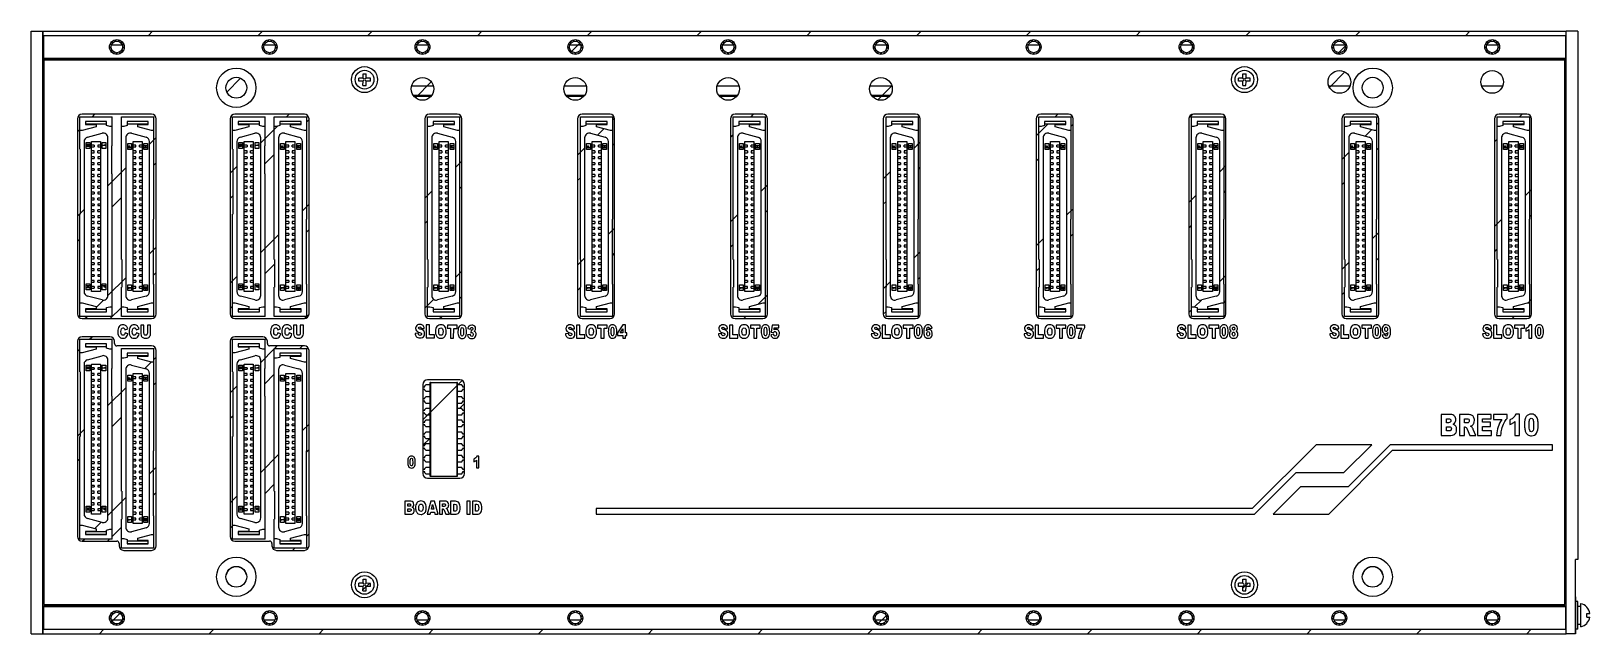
# Model space of a CAD drawing. Header units: inches. Extents: x 0 to 337, y 0 to 130.
import ezdxf

# ---------------------------------------------------------------- set-up
doc = ezdxf.new("R2010")
doc.units = ezdxf.units.IN
doc.header["$LTSCALE"] = 3.63
doc.header["$MEASUREMENT"] = 0
doc.linetypes.add('HIDDEN', pattern=[0.2, 0.1, -0.1])
for name, color, linetype in [('BRE716_PCB_ADXF_CONTINUOUS_LINE', 7, 'CONTINUOUS'), ('BREJ710_4_001_DXF_HIDDEN_LINE', 7, 'CONTINUOUS'), ('BREJ710_4_00DXF_CONTINUOUS_LINE', 7, 'CONTINUOUS'), ('BREJ710_4_01DXF_CONTINUOUS_LINE', 7, 'CONTINUOUS'), ('BSMJ712_4_00DXF_CONTINUOUS_LINE', 7, 'CONTINUOUS'), ('GB9074_8-M2_DXF_CONTINUOUS_LINE', 7, 'CONTINUOUS'), ('GBT819_2-M2_DXF_CONTINUOUS_LINE', 7, 'CONTINUOUS'), ('NONE-67138_DXF_CONTINUOUS_LINE', 7, 'CONTINUOUS'), ('NONE-72470_DXF_CONTINUOUS_LINE', 7, 'CONTINUOUS'), ('NONE-88662_DXF_CONTINUOUS_LINE', 7, 'CONTINUOUS'), ('TE_1734101_5DXF_CONTINUOUS_LINE', 7, 'CONTINUOUS')]:
    doc.layers.add(name, color=color, linetype=linetype)

msp = doc.modelspace()

# ---------------------------------------------------------------- linework, layer by layer
at = {"layer": 'BRE716_PCB_ADXF_CONTINUOUS_LINE', "color": 7, "linetype": 'Continuous'}
for p, q in [((82.6, 116), (86.4, 116)), ((115.6, 116), (119.4, 116)), ((148.6, 116), (152.4, 116)), ((181.6, 116), (185.4, 116)), ((2.7, 114), (2.8, 114.1)), ((2.7, 16), (2.7, 114)), ((331.2, 114.1), (331.3, 114)), ((331.3, 114), (331.3, 16)), ((2.8, 15.9), (2.7, 16)), ((331.3, 16), (331.2, 15.9))]:
    msp.add_line(p, q, dxfattribs=at)
at = {"layer": 'BREJ710_4_001_DXF_HIDDEN_LINE', "color": 8, "linetype": 'HIDDEN'}
for centre in [(18.5, 126.6), (51.5, 126.6), (84.5, 126.6), (117.5, 126.6), (150.5, 126.6), (183.5, 126.6), (216.5, 126.6), (249.5, 126.6), (282.5, 126.6), (315.5, 126.6), (18.5, 3.4), (51.5, 3.4), (84.5, 3.4), (117.5, 3.4), (150.5, 3.4), (183.5, 3.4), (216.5, 3.4), (249.5, 3.4), (282.5, 3.4), (315.5, 3.4)]:
    msp.add_circle(centre, 1.5, dxfattribs=at)
at = {"layer": 'BREJ710_4_00DXF_CONTINUOUS_LINE', "color": 7, "linetype": 'Continuous'}
for p, q in [((2.5, 130), (331.5, 130)), ((19.51, 127), (17.49, 127)), ((52.51, 127), (50.49, 127)), ((85.51, 127), (83.49, 127)), ((118.51, 127), (116.49, 127)), ((151.51, 127), (149.49, 127)), ((184.51, 127), (182.49, 127)), ((217.51, 127), (215.49, 127)), ((250.51, 127), (248.49, 127)), ((283.51, 127), (281.49, 127)), ((316.51, 127), (314.49, 127)), ((2.5, 124), (331.5, 124)), ((2.5, 122), (2.8, 122)), ((2.8, 6.3), (2.8, 123.8)), ((2.8, 123.8), (331.2, 123.8)), ((331.2, 6.3), (331.2, 123.8)), ((331.2, 122), (331.5, 122)), ((2.5, 118.2), (2.8, 118.2)), ((82.14, 118.2), (86.86, 118.2)), ((115.14, 118.2), (119.86, 118.2)), ((148.14, 118.2), (152.86, 118.2)), ((181.14, 118.2), (185.86, 118.2)), ((280.2, 118.2), (284.8, 118.2)), ((313.2, 118.2), (317.8, 118.2)), ((331.2, 118.2), (331.5, 118.2)), ((2.5, 116.2), (2.8, 116.2)), ((82.46, 116.2), (86.54, 116.2)), ((115.46, 116.2), (119.54, 116.2)), ((148.46, 116.2), (152.54, 116.2)), ((181.46, 116.2), (185.54, 116.2)), ((331.2, 116.2), (331.5, 116.2)), ((2.5, 113.2), (2.7, 113.2)), ((10, 111.1), (10, 69)), ((26, 112.1), (11, 112.1)), ((27, 69), (27, 111.1)), ((43, 111.1), (43, 69)), ((59, 112.1), (44, 112.1)), ((60, 69), (60, 111.1)), ((85, 111.1), (85, 69)), ((92, 112.1), (86, 112.1)), ((93, 69), (93, 111.1)), ((118, 111.1), (118, 69)), ((125, 112.1), (119, 112.1)), ((126, 69), (126, 111.1)), ((151, 111.1), (151, 69)), ((158, 112.1), (152, 112.1)), ((159, 69), (159, 111.1)), ((184, 111.1), (184, 69)), ((191, 112.1), (185, 112.1)), ((192, 69), (192, 111.1)), ((217, 111.1), (217, 69)), ((224, 112.1), (218, 112.1)), ((225, 69), (225, 111.1)), ((250, 111.1), (250, 69)), ((257, 112.1), (251, 112.1)), ((258, 69), (258, 111.1)), ((283, 111.1), (283, 69)), ((290, 112.1), (284, 112.1)), ((291, 69), (291, 111.1)), ((316, 111.1), (316, 69)), ((323, 112.1), (317, 112.1)), ((324, 69), (324, 111.1)), ((331.3, 113.2), (331.5, 113.2)), ((2.7, 91.75), (2.5, 91.75)), ((331.5, 91.75), (331.3, 91.75)), ((11, 68), (26, 68)), ((44, 68), (59, 68)), ((86, 68), (92, 68)), ((119, 68), (125, 68)), ((152, 68), (158, 68)), ((185, 68), (191, 68)), ((218, 68), (224, 68)), ((251, 68), (257, 68)), ((284, 68), (290, 68)), ((317, 68), (323, 68)), ((17, 64.1), (11, 64.1)), ((50, 64.1), (44, 64.1)), ((10, 63.1), (10, 21)), ((18, 62.6), (18, 63.1)), ((26, 62.1), (18.5, 62.1)), ((27, 19), (27, 61.1)), ((43, 63.1), (43, 21)), ((51, 62.6), (51, 63.1)), ((59, 62.1), (51.5, 62.1)), ((60, 19), (60, 61.1)), ((92.6, 54.77), (85.6, 54.77)), ((84.6, 53.77), (84.6, 34.55)), ((93.6, 34.55), (93.6, 53.77)), ((2.7, 43.75), (2.5, 43.75)), ((331.5, 43.75), (331.3, 43.75)), ((85.6, 33.55), (92.6, 33.55)), ((11, 20), (18.5, 20)), ((19, 19.5), (19, 19)), ((20, 18), (26, 18)), ((44, 20), (51.5, 20)), ((52, 19.5), (52, 19)), ((53, 18), (59, 18)), ((2.5, 16.8), (2.7, 16.8)), ((2.5, 13.8), (2.8, 13.8)), ((42.63, 13.8), (42.72, 13.8)), ((45.88, 13.8), (45.97, 13.8)), ((288.03, 13.8), (288.12, 13.8)), ((291.28, 13.8), (291.37, 13.8)), ((331.2, 13.8), (331.5, 13.8)), ((331.3, 16.8), (331.5, 16.8)), ((2.5, 11.8), (2.8, 11.8)), ((331.2, 11.8), (331.5, 11.8)), ((2.5, 8), (2.8, 8)), ((331.2, 8), (331.5, 8)), ((2.5, 6), (331.5, 6)), ((2.8, 6.3), (331.2, 6.3)), ((2.5, 0), (331.5, 0)), ((17.49, 3), (19.51, 3)), ((50.49, 3), (52.51, 3)), ((83.49, 3), (85.51, 3)), ((116.49, 3), (118.51, 3)), ((149.49, 3), (151.51, 3)), ((182.49, 3), (184.51, 3)), ((215.49, 3), (217.51, 3)), ((248.49, 3), (250.51, 3)), ((281.49, 3), (283.51, 3)), ((314.49, 3), (316.51, 3))]:
    msp.add_line(p, q, dxfattribs=at)
at = {"layer": 'BREJ710_4_00DXF_CONTINUOUS_LINE', "color": 2, "linetype": 'Continuous'}
for p, q in [((25.31, 129.1), (26.21, 130)), ((49.02, 129.1), (49.92, 130)), ((72.72, 129.1), (73.62, 130)), ((96.43, 129.1), (97.33, 130)), ((120.14, 129.1), (121.04, 130)), ((143.85, 129.1), (144.75, 130)), ((167.56, 129.1), (168.46, 130)), ((191.26, 129.1), (192.16, 130)), ((214.97, 129.1), (215.87, 130)), ((238.68, 129.1), (239.58, 130)), ((262.39, 129.1), (263.29, 130)), ((286.09, 129.1), (286.99, 130)), ((309.8, 129.1), (310.7, 130)), ((116.44, 125.4), (118.7, 127.66)), ((282.06, 125.06), (284.04, 127.04)), ((331.3, 126.89), (331.5, 127.09)), ((20.01, 123.8), (20.31, 124.1)), ((43.72, 123.8), (44.02, 124.1)), ((67.42, 123.8), (67.72, 124.1)), ((91.13, 123.8), (91.43, 124.1)), ((114.84, 123.8), (115.14, 124.1)), ((138.55, 123.8), (138.85, 124.1)), ((162.26, 123.8), (162.56, 124.1)), ((185.96, 123.8), (186.26, 124.1)), ((209.67, 123.8), (209.97, 124.1)), ((233.38, 123.8), (233.68, 124.1)), ((257.09, 123.8), (257.39, 124.1)), ((280.35, 117.89), (283.66, 121.2)), ((280.79, 123.8), (281.09, 124.1)), ((304.5, 123.8), (304.8, 124.1)), ((328.21, 123.8), (328.51, 124.1)), ((42.25, 116.88), (45.22, 119.85)), ((82.97, 115.64), (86.41, 119.08)), ((182.82, 115.2), (185.85, 118.23)), ((13.22, 111.55), (13.77, 112.1)), ((55.17, 111.55), (55.72, 112.1)), ((125.6, 110.85), (125.92, 111.18)), ((155.47, 111.55), (156.02, 112.1)), ((221.13, 111.55), (221.68, 112.1)), ((250.02, 111.27), (250.83, 112.08)), ((321.42, 111.55), (321.97, 112.1)), ((10, 108.33), (10.5, 108.83)), ((49.57, 105.95), (53.09, 109.47)), ((54.14, 110.52), (54.18, 110.55)), ((59.5, 110.42), (60, 110.92)), ((122.31, 107.57), (123.7, 108.95)), ((217, 107.42), (219.52, 109.94)), ((220.09, 110.52), (220.13, 110.55)), ((224.6, 109.56), (225, 109.96)), ((288.07, 107.36), (289.45, 108.75)), ((290.6, 109.9), (291, 110.3)), ((2.5, 106.29), (2.8, 106.59)), ((25.57, 105.66), (27, 107.08)), ((118, 103.25), (119.52, 104.78)), ((125.6, 105.39), (126, 105.79)), ((151, 107.08), (151.6, 107.68)), ((190.67, 104.8), (192, 106.13)), ((290.6, 104.44), (291, 104.84)), ((316, 106.13), (316.6, 106.73)), ((26.5, 101.12), (27, 101.62)), ((50.44, 101.36), (52.5, 103.42)), ((91.67, 100.64), (93, 101.96)), ((217, 101.96), (217.6, 102.56)), ((256.67, 99.68), (258, 101.01)), ((283, 102.3), (284.52, 103.82)), ((331.2, 103.08), (331.5, 103.38)), ((16.57, 96.66), (20.42, 100.51)), ((43, 99.38), (44.42, 100.8)), ((118, 97.79), (118.6, 98.39)), ((184, 98.13), (185.52, 99.65)), ((191.6, 100.27), (192, 100.67)), ((43, 93.92), (43.55, 94.47)), ((85, 93.96), (86.53, 95.49)), ((92.6, 96.1), (93, 96.5)), ((157.67, 95.51), (159, 96.84)), ((250, 93.01), (251.52, 94.53)), ((257.6, 95.14), (258, 95.54)), ((283, 96.84), (283.6, 97.44)), ((322.67, 94.56), (324, 95.88)), ((10, 90.08), (11.42, 91.51)), ((17.5, 92.12), (19.5, 94.12)), ((58.57, 91.24), (60, 92.67)), ((158.6, 90.98), (159, 91.38)), ((184, 92.67), (184.6, 93.27)), ((223.67, 90.39), (225, 91.71)), ((85, 88.5), (85.6, 89.1)), ((124.67, 86.22), (126, 87.54)), ((151, 88.84), (152.52, 90.36)), ((250, 87.54), (250.6, 88.14)), ((316, 87.88), (317.52, 89.41)), ((323.6, 90.02), (324, 90.42)), ((10, 84.62), (10.5, 85.12)), ((49.57, 82.24), (53.43, 86.09)), ((59.44, 86.65), (60, 87.21)), ((217, 83.71), (218.53, 85.24)), ((224.54, 85.8), (225, 86.25)), ((289.67, 85.26), (291, 86.59)), ((2.5, 82.58), (2.8, 82.88)), ((25.57, 81.95), (27, 83.38)), ((118, 79.54), (119.52, 81.07)), ((125.54, 81.63), (126, 82.08)), ((151, 83.38), (151.6, 83.98)), ((190.67, 81.1), (192, 82.42)), ((290.54, 80.67), (291, 81.13)), ((316, 82.42), (316.6, 83.02)), ((26.44, 77.36), (27, 77.92)), ((50.5, 77.71), (52.56, 79.76)), ((91.67, 76.93), (93, 78.25)), ((217, 78.25), (217.66, 78.91)), ((283, 78.59), (284.52, 80.11)), ((331.2, 79.37), (331.5, 79.67)), ((16.57, 72.95), (20.42, 76.8)), ((43, 75.67), (44.42, 77.09)), ((118, 74.08), (118.6, 74.68)), ((184, 74.42), (185.52, 75.95)), ((191.54, 76.51), (192, 76.96)), ((256.67, 75.97), (258, 77.3)), ((14, 70.38), (15.62, 71.99)), ((43, 70.21), (43.5, 70.71)), ((85, 70.25), (86.93, 72.19)), ((92.6, 72.39), (93, 72.79)), ((157, 71.12), (159, 73.13)), ((251.23, 70.52), (252.71, 72.01)), ((257.59, 71.43), (258, 71.84)), ((283, 73.13), (283.6, 73.73)), ((323.25, 71.42), (324, 72.17)), ((11.62, 68), (12.07, 68.45)), ((13.07, 69.44), (13.11, 69.48)), ((13.68, 70.06), (13.72, 70.1)), ((17.08, 68), (19.5, 70.42)), ((59.04, 68), (59.49, 68.45)), ((59.5, 68.46), (60, 68.96)), ((88.21, 68), (88.66, 68.45)), ((153.87, 68), (154.32, 68.45)), ((155.32, 69.44), (155.36, 69.48)), ((155.93, 70.06), (155.97, 70.1)), ((184.02, 68.98), (184.6, 69.56)), ((250, 69.3), (250.6, 69.9)), ((254.16, 68), (254.61, 68.45)), ((319.83, 68), (320.28, 68.45)), ((321.27, 69.44), (321.31, 69.48)), ((321.88, 70.06), (321.92, 70.1)), ((12.63, 63.55), (13.18, 64.1)), ((10, 60.92), (10.5, 61.42)), ((49.57, 58.54), (52.5, 61.46)), ((52.59, 61.55), (53.14, 62.1)), ((58.05, 61.55), (58.6, 62.1)), ((2.5, 58.88), (2.8, 59.18)), ((24.54, 57.21), (25.93, 58.6)), ((26.5, 59.17), (27, 59.67)), ((26.5, 53.71), (27, 54.21)), ((50.44, 53.94), (52.5, 56)), ((84.6, 46.14), (93.09, 54.64)), ((331.2, 55.67), (331.5, 55.97)), ((16.57, 49.24), (20.42, 53.09)), ((43, 51.96), (44.42, 53.39)), ((92.59, 48.67), (93.6, 49.68)), ((10, 42.67), (11.42, 44.09)), ((17.5, 44.71), (19.5, 46.71)), ((43, 46.5), (43.55, 47.05)), ((58.57, 43.83), (60, 45.25)), ((84.6, 40.68), (86.01, 42.09)), ((10, 37.21), (10.5, 37.71)), ((49.57, 34.83), (53.43, 38.68)), ((59.44, 39.24), (60, 39.79)), ((2.5, 35.17), (2.8, 35.47)), ((25.57, 34.54), (27, 35.96)), ((26.44, 29.95), (27, 30.5)), ((50.5, 30.29), (52.5, 32.29)), ((331.2, 31.96), (331.5, 32.26)), ((16.57, 25.54), (20.42, 29.39)), ((43, 28.25), (44.42, 29.68)), ((13.73, 22.69), (15.12, 24.08)), ((11.04, 20), (11.49, 20.45)), ((12.48, 21.45), (12.52, 21.48)), ((13.1, 22.06), (13.13, 22.1)), ((16.5, 20), (16.95, 20.45)), ((17.5, 21), (19.5, 23)), ((43, 22.79), (43.5, 23.29)), ((59.5, 21.04), (60, 21.54)), ((56.46, 18), (56.91, 18.45)), ((57.9, 19.44), (57.94, 19.48)), ((2.5, 11.46), (2.8, 11.76)), ((71.65, 9.49), (72.34, 10.17)), ((72.37, 10.21), (73.04, 10.88)), ((261.65, 9.83), (262.71, 10.88)), ((331.2, 8.25), (331.5, 8.55)), ((17.21, 2.46), (19.44, 4.69)), ((20.65, 5.9), (21.05, 6.3)), ((44.36, 5.9), (44.76, 6.3)), ((68.06, 5.9), (68.46, 6.3)), ((91.77, 5.9), (92.17, 6.3)), ((115.48, 5.9), (115.88, 6.3)), ((139.19, 5.9), (139.59, 6.3)), ((162.89, 5.9), (163.29, 6.3)), ((182.71, 2.01), (184.89, 4.19)), ((186.6, 5.9), (187, 6.3)), ((210.31, 5.9), (210.71, 6.3)), ((234.02, 5.9), (234.42, 6.3)), ((257.73, 5.9), (258.13, 6.3)), ((281.43, 5.9), (281.83, 6.3)), ((305.14, 5.9), (305.54, 6.3)), ((328.85, 5.9), (329.25, 6.3)), ((14.75, 0), (15.65, 0.9)), ((38.46, 0), (39.36, 0.9)), ((62.16, 0), (63.06, 0.9)), ((85.87, 0), (86.77, 0.9)), ((109.58, 0), (110.48, 0.9)), ((133.29, 0), (134.19, 0.9)), ((156.99, 0), (157.89, 0.9)), ((180.7, 0), (181.6, 0.9)), ((204.41, 0), (205.31, 0.9)), ((228.12, 0), (229.02, 0.9)), ((251.83, 0), (252.73, 0.9)), ((275.53, 0), (276.43, 0.9)), ((299.24, 0), (300.14, 0.9)), ((322.95, 0), (323.85, 0.9))]:
    msp.add_line(p, q, dxfattribs=at)
at = {"layer": 'BREJ710_4_00DXF_CONTINUOUS_LINE', "color": 4, "linetype": 'Continuous'}
for p, q in [((20.25, 65.61), (20.86, 65.78)), ((20.88, 64.72), (20.27, 64.95)), ((22.68, 65.61), (23.29, 65.78)), ((23.31, 64.72), (22.71, 64.95)), ((23.65, 66.6), (23.65, 64.93)), ((24.34, 66.6), (23.65, 66.6)), ((24.34, 64.89), (24.34, 66.6)), ((25.11, 66.6), (25.11, 64.89)), ((25.8, 66.6), (25.11, 66.6)), ((25.8, 64.93), (25.8, 66.6)), ((53.25, 65.61), (53.86, 65.78)), ((53.88, 64.72), (53.27, 64.95)), ((55.68, 65.61), (56.29, 65.78)), ((56.31, 64.72), (55.71, 64.95)), ((56.65, 66.6), (56.65, 64.93)), ((57.34, 66.6), (56.65, 66.6)), ((57.34, 64.89), (57.34, 66.6)), ((58.11, 66.6), (58.11, 64.89)), ((58.8, 66.6), (58.11, 66.6)), ((58.8, 64.93), (58.8, 66.6)), ((83.59, 64.85), (82.93, 64.81)), ((84.25, 65.83), (84.9, 65.87)), ((85.33, 66.65), (85.29, 63.85)), ((86.02, 66.65), (85.33, 66.65)), ((86, 64.53), (86.02, 66.65)), ((87.08, 64.52), (86, 64.53)), ((87.07, 63.83), (87.08, 64.52)), ((89.87, 66.6), (89.86, 65.9)), ((89.86, 65.9), (90.56, 65.9)), ((91.97, 66.57), (89.87, 66.6)), ((90.56, 65.9), (90.54, 63.79)), ((91.23, 63.78), (91.26, 65.89)), ((91.26, 65.89), (91.96, 65.88)), ((91.96, 65.88), (91.97, 66.57)), ((94.85, 64.57), (94.23, 64.48)), ((94.28, 65.86), (94.86, 65.72)), ((95, 65.49), (94.96, 64.94)), ((95.08, 65.48), (95, 65.49)), ((116.05, 64.78), (115.39, 64.73)), ((116.7, 65.77), (117.35, 65.81)), ((117.77, 66.6), (117.77, 63.8)), ((118.47, 66.6), (117.77, 66.6)), ((118.47, 64.49), (118.47, 66.6)), ((119.55, 64.49), (118.47, 64.49)), ((119.55, 63.8), (119.55, 64.49)), ((122.31, 66.6), (122.31, 65.91)), ((124.41, 66.6), (122.31, 66.6)), ((122.31, 65.91), (123.02, 65.91)), ((123.02, 65.91), (123.02, 63.8)), ((123.71, 63.8), (123.71, 65.91)), ((123.71, 65.91), (124.41, 65.91)), ((124.41, 65.91), (124.41, 66.6)), ((127.78, 66.65), (126.65, 64.96)), ((126.65, 64.96), (126.65, 64.32)), ((126.65, 64.32), (127.78, 64.32)), ((127.18, 64.93), (127.78, 65.81)), ((127.78, 64.93), (127.18, 64.93)), ((128.33, 66.65), (127.78, 66.65)), ((127.78, 65.81), (127.78, 64.93)), ((127.78, 64.32), (127.78, 63.8)), ((128.33, 64.93), (128.33, 66.65)), ((128.61, 64.93), (128.33, 64.93)), ((128.33, 63.8), (128.33, 64.32)), ((128.33, 64.32), (128.61, 64.32)), ((128.61, 64.32), (128.61, 64.93)), ((149.08, 64.78), (148.42, 64.73)), ((149.73, 65.77), (150.38, 65.81)), ((150.8, 66.6), (150.8, 63.8)), ((151.49, 66.6), (150.8, 66.6)), ((151.49, 64.49), (151.49, 66.6)), ((152.57, 64.49), (151.49, 64.49)), ((152.57, 63.8), (152.57, 64.49)), ((155.34, 66.6), (155.34, 65.91)), ((157.44, 66.6), (155.34, 66.6)), ((155.34, 65.91), (156.04, 65.91)), ((156.04, 65.91), (156.04, 63.8)), ((156.74, 63.8), (156.74, 65.91)), ((156.74, 65.91), (157.44, 65.91)), ((157.44, 65.91), (157.44, 66.6)), ((160.35, 64.61), (159.72, 64.53)), ((159.99, 66.6), (159.8, 65.09)), ((159.8, 65.09), (160.33, 65)), ((161.47, 66.6), (159.99, 66.6)), ((160.42, 65.56), (160.47, 65.98)), ((160.47, 65.98), (161.47, 65.98)), ((161.47, 65.98), (161.47, 66.6)), ((182.07, 64.78), (181.42, 64.73)), ((182.72, 65.77), (183.37, 65.81)), ((184.49, 66.6), (183.8, 66.6)), ((183.8, 66.6), (183.8, 63.8)), ((184.49, 64.49), (184.49, 66.6)), ((185.57, 64.49), (184.49, 64.49)), ((185.57, 63.8), (185.57, 64.49)), ((190.44, 66.6), (188.33, 66.6)), ((188.33, 66.6), (188.33, 65.91)), ((188.33, 65.91), (189.04, 65.91)), ((189.04, 65.91), (189.04, 63.8)), ((189.73, 65.91), (190.44, 65.91)), ((189.73, 63.8), (189.73, 65.91)), ((190.44, 65.91), (190.44, 66.6)), ((193.92, 65.87), (194.54, 65.97)), ((215.08, 64.78), (214.43, 64.73)), ((215.73, 65.77), (216.38, 65.81)), ((217.5, 66.6), (216.81, 66.6)), ((216.81, 66.6), (216.81, 63.8)), ((217.5, 64.49), (217.5, 66.6)), ((218.58, 64.49), (217.5, 64.49)), ((218.58, 63.8), (218.58, 64.49)), ((223.45, 66.6), (221.34, 66.6)), ((221.34, 66.6), (221.34, 65.91)), ((221.34, 65.91), (222.05, 65.91)), ((222.05, 65.91), (222.05, 63.8)), ((222.74, 65.91), (223.45, 65.91)), ((222.74, 63.8), (222.74, 65.91)), ((223.45, 65.91), (223.45, 66.6)), ((227.57, 66.6), (225.76, 66.6)), ((225.76, 66.6), (225.76, 65.94)), ((225.76, 65.94), (226.86, 65.94)), ((227.57, 66.07), (227.57, 66.6)), ((248.08, 64.78), (247.42, 64.73)), ((248.73, 65.77), (249.38, 65.81)), ((250.5, 66.6), (249.8, 66.6)), ((249.8, 66.6), (249.8, 63.8)), ((250.5, 64.49), (250.5, 66.6)), ((251.58, 64.49), (250.5, 64.49)), ((251.58, 63.8), (251.58, 64.49)), ((256.45, 66.6), (254.34, 66.6)), ((254.34, 66.6), (254.34, 65.91)), ((254.34, 65.91), (255.05, 65.91)), ((255.05, 65.91), (255.05, 63.8)), ((255.74, 65.91), (256.45, 65.91)), ((255.74, 63.8), (255.74, 65.91)), ((256.45, 65.91), (256.45, 66.6)), ((281.09, 64.78), (280.43, 64.73)), ((281.73, 65.77), (282.39, 65.81)), ((283.5, 66.6), (282.81, 66.6)), ((282.81, 66.6), (282.81, 63.8)), ((283.5, 64.49), (283.5, 66.6)), ((284.58, 64.49), (283.5, 64.49)), ((284.58, 63.8), (284.58, 64.49)), ((289.45, 66.6), (287.34, 66.6)), ((287.34, 66.6), (287.34, 65.91)), ((287.34, 65.91), (288.05, 65.91)), ((288.05, 65.91), (288.05, 63.8)), ((288.74, 65.91), (289.45, 65.91)), ((288.74, 63.8), (288.74, 65.91)), ((289.45, 65.91), (289.45, 66.6)), ((292.39, 64.53), (291.77, 64.43)), ((314.08, 64.78), (313.42, 64.73)), ((314.73, 65.77), (315.38, 65.81)), ((316.5, 66.6), (315.8, 66.6)), ((315.8, 66.6), (315.8, 63.8)), ((316.5, 64.49), (316.5, 66.6)), ((317.58, 64.49), (316.5, 64.49)), ((317.58, 63.8), (317.58, 64.49)), ((322.45, 66.6), (320.34, 66.6)), ((320.34, 66.6), (320.34, 65.91)), ((320.34, 65.91), (321.05, 65.91)), ((321.05, 65.91), (321.05, 63.8)), ((321.74, 65.91), (322.45, 65.91)), ((321.74, 63.8), (321.74, 65.91)), ((322.45, 65.91), (322.45, 66.6)), ((322.78, 65.9), (322.78, 65.26)), ((323.44, 65.67), (323.44, 63.8)), ((324.07, 66.65), (323.55, 66.65)), ((324.07, 63.8), (324.07, 66.65)), ((85.29, 63.85), (87.07, 63.83)), ((90.54, 63.79), (91.23, 63.78)), ((117.77, 63.8), (119.55, 63.8)), ((123.02, 63.8), (123.71, 63.8)), ((127.78, 63.8), (128.33, 63.8)), ((150.8, 63.8), (152.57, 63.8)), ((156.04, 63.8), (156.74, 63.8)), ((183.8, 63.8), (185.57, 63.8)), ((189.04, 63.8), (189.73, 63.8)), ((216.81, 63.8), (218.58, 63.8)), ((222.05, 63.8), (222.74, 63.8)), ((226.13, 63.8), (226.76, 63.8)), ((249.8, 63.8), (251.58, 63.8)), ((255.05, 63.8), (255.74, 63.8)), ((282.81, 63.8), (284.58, 63.8)), ((288.05, 63.8), (288.74, 63.8)), ((315.8, 63.8), (317.58, 63.8)), ((321.05, 63.8), (321.74, 63.8)), ((323.44, 63.8), (324.07, 63.8)), ((306.57, 47.3), (304.49, 47.3)), ((304.49, 47.3), (304.49, 42.8)), ((310.27, 47.3), (308.42, 47.3)), ((308.42, 47.3), (308.42, 42.8)), ((315.29, 47.3), (312.31, 47.3)), ((312.31, 47.3), (312.31, 42.8)), ((315.29, 46.34), (315.29, 47.3)), ((318.72, 47.3), (315.8, 47.3)), ((315.8, 47.3), (315.8, 46.24)), ((318.72, 46.46), (318.72, 47.3)), ((321.4, 47.38), (320.58, 47.38)), ((321.4, 42.8), (321.4, 47.38)), ((305.61, 46.39), (306.1, 46.39)), ((305.61, 45.53), (305.61, 46.39)), ((306.1, 45.53), (305.61, 45.53)), ((305.61, 44.68), (306.18, 44.68)), ((305.61, 43.77), (305.61, 44.68)), ((306.18, 43.77), (305.61, 43.77)), ((309.53, 46.39), (310.02, 46.39)), ((309.53, 45.48), (309.53, 46.39)), ((310, 45.48), (309.53, 45.48)), ((309.53, 44.63), (309.63, 44.63)), ((309.53, 42.8), (309.53, 44.63)), ((310.11, 44.18), (310.7, 42.8)), ((311.96, 42.8), (311.42, 44.1)), ((313.43, 46.34), (315.29, 46.34)), ((313.43, 45.62), (313.43, 46.34)), ((315.16, 45.62), (313.43, 45.62)), ((313.43, 44.71), (315.16, 44.71)), ((313.43, 43.82), (313.43, 44.71)), ((315.35, 43.82), (313.43, 43.82)), ((315.16, 44.71), (315.16, 45.62)), ((315.35, 42.8), (315.35, 43.82)), ((315.8, 46.24), (317.58, 46.24)), ((319.34, 46.17), (319.34, 45.15)), ((320.39, 45.8), (320.39, 42.8)), ((277.5, 40.8), (263.7, 27)), ((289.5, 40.8), (277.5, 40.8)), ((283.5, 34.8), (289.5, 40.8)), ((284.5, 31.8), (293.5, 40.8)), ((328.5, 40.8), (293.5, 40.8)), ((304.49, 42.8), (306.41, 42.8)), ((308.42, 42.8), (309.53, 42.8)), ((310.7, 42.8), (311.96, 42.8)), ((312.31, 42.8), (315.35, 42.8)), ((316.41, 42.8), (317.4, 42.8)), ((320.39, 42.8), (321.4, 42.8)), ((328.5, 39.6), (328.5, 40.8)), ((95.56, 37.67), (95.56, 37.1)), ((96.14, 37.47), (96.14, 35.8)), ((96.7, 38.34), (96.24, 38.34)), ((96.7, 35.8), (96.7, 38.34)), ((280.2, 25.8), (294, 39.6)), ((294, 39.6), (328.5, 39.6)), ((96.14, 35.8), (96.7, 35.8)), ((264.2, 25.8), (273.2, 34.8)), ((273.2, 34.8), (283.5, 34.8)), ((268.2, 25.8), (274.2, 31.8)), ((274.2, 31.8), (284.5, 31.8)), ((80.66, 28.6), (80.66, 25.8)), ((81.96, 28.6), (80.66, 28.6)), ((81.36, 27.5), (81.36, 28.03)), ((81.36, 28.03), (81.67, 28.03)), ((81.66, 27.5), (81.36, 27.5)), ((81.36, 26.4), (81.36, 26.97)), ((81.36, 26.97), (81.71, 26.97)), ((86.32, 28.6), (85.48, 25.8)), ((87.07, 28.6), (86.32, 28.6)), ((86.44, 26.87), (86.69, 27.87)), ((86.69, 27.87), (86.94, 26.87)), ((87.92, 25.8), (87.07, 28.6)), ((88.15, 28.6), (88.15, 25.8)), ((89.3, 28.6), (88.15, 28.6)), ((88.84, 27.47), (88.84, 28.03)), ((88.84, 28.03), (89.15, 28.03)), ((89.13, 27.47), (88.84, 27.47)), ((88.84, 25.8), (88.84, 26.94)), ((88.84, 26.94), (88.9, 26.94)), ((90.58, 28.6), (90.58, 25.8)), ((91.61, 28.6), (90.58, 28.6)), ((91.27, 26.44), (91.27, 27.97)), ((91.27, 27.97), (91.44, 27.97)), ((94.08, 28.6), (94.08, 25.8)), ((94.77, 28.6), (94.08, 28.6)), ((94.77, 25.8), (94.77, 28.6)), ((95.28, 28.6), (95.28, 25.8)), ((96.3, 28.6), (95.28, 28.6)), ((95.97, 26.44), (95.97, 27.97)), ((95.97, 27.97), (96.14, 27.97)), ((122, 27), (122, 25.8)), ((263.7, 27), (122, 27)), ((80.66, 25.8), (81.86, 25.8)), ((81.71, 26.4), (81.36, 26.4)), ((85.48, 25.8), (86.18, 25.8)), ((86.18, 25.8), (86.29, 26.26)), ((86.29, 26.26), (87.08, 26.26)), ((86.94, 26.87), (86.44, 26.87)), ((87.08, 26.26), (87.19, 25.8)), ((87.19, 25.8), (87.92, 25.8)), ((88.15, 25.8), (88.84, 25.8)), ((89.2, 26.66), (89.57, 25.8)), ((89.57, 25.8), (90.35, 25.8)), ((90.35, 25.8), (90.01, 26.61)), ((90.58, 25.8), (91.61, 25.8)), ((91.44, 26.44), (91.27, 26.44)), ((94.08, 25.8), (94.77, 25.8)), ((95.28, 25.8), (96.3, 25.8)), ((96.14, 26.44), (95.97, 26.44)), ((122, 25.8), (264.2, 25.8)), ((268.2, 25.8), (280.2, 25.8))]:
    msp.add_line(p, q, dxfattribs=at)
at = {"layer": 'BREJ710_4_00DXF_CONTINUOUS_LINE', "color": 7, "linetype": 'Continuous'}
for centre, radius in [((18.5, 126.6), 1.25), ((51.5, 126.6), 1.25), ((84.5, 126.6), 1.25), ((117.5, 126.6), 1.25), ((150.5, 126.6), 1.25), ((183.5, 126.6), 1.25), ((216.5, 126.6), 1.25), ((249.5, 126.6), 1.25), ((282.5, 126.6), 1.25), ((315.5, 126.6), 1.25), ((44.3, 117.8), 4.25), ((72, 119.55), 2.8), ((262, 119.55), 2.8), ((282.5, 119.05), 2.45), ((289.7, 117.8), 4.25), ((315.5, 119.05), 2.45), ((44.3, 117.8), 2.25), ((84.5, 117.55), 2.45), ((117.5, 117.55), 2.45), ((150.5, 117.55), 2.45), ((183.5, 117.55), 2.45), ((289.7, 117.8), 2.25), ((44.3, 12.3), 4.25), ((44.3, 12.3), 2.25), ((289.7, 12.3), 4.25), ((289.7, 12.3), 2.25), ((72, 10.55), 2.8), ((262, 10.55), 2.8), ((18.5, 3.4), 1.25), ((51.5, 3.4), 1.25), ((84.5, 3.4), 1.25), ((117.5, 3.4), 1.25), ((150.5, 3.4), 1.25), ((183.5, 3.4), 1.25), ((216.5, 3.4), 1.25), ((249.5, 3.4), 1.25), ((282.5, 3.4), 1.25), ((315.5, 3.4), 1.25)]:
    msp.add_circle(centre, radius, dxfattribs=at)
for centre, radius, start, end in [((17.49, 125.38), 1.62, 90.0058, 96.3974), ((19.51, 125.38), 1.62, 83.6022, 89.9946), ((50.49, 125.38), 1.62, 90.0058, 96.3974), ((52.51, 125.38), 1.62, 83.6022, 89.9946), ((83.49, 125.38), 1.62, 90.0058, 96.3974), ((85.51, 125.38), 1.62, 83.6022, 89.9946), ((116.49, 125.38), 1.62, 90.0058, 96.3974), ((118.51, 125.38), 1.62, 83.6022, 89.9946), ((149.49, 125.38), 1.62, 90.0058, 96.3974), ((151.51, 125.38), 1.62, 83.6022, 89.9946), ((182.49, 125.38), 1.62, 90.0058, 96.3974), ((184.51, 125.38), 1.62, 83.6022, 89.9946), ((215.49, 125.38), 1.62, 90.0058, 96.3974), ((217.51, 125.38), 1.62, 83.6022, 89.9946), ((248.49, 125.38), 1.62, 90.0058, 96.3974), ((250.51, 125.38), 1.62, 83.6022, 89.9946), ((281.49, 125.38), 1.62, 90.0058, 96.3974), ((283.51, 125.38), 1.62, 83.6022, 89.9946), ((314.49, 125.38), 1.62, 90.0058, 96.3974), ((316.51, 125.38), 1.62, 83.6022, 89.9946), ((11, 111.1), 1, 90, 180), ((26, 111.1), 1, 0, 90), ((44, 111.1), 1, 90, 180), ((59, 111.1), 1, 0, 90), ((86, 111.1), 1, 90, 180), ((92, 111.1), 1, 0, 90), ((119, 111.1), 1, 90, 180), ((125, 111.1), 1, 0, 90), ((152, 111.1), 1, 90, 180), ((158, 111.1), 1, 0, 90), ((185, 111.1), 1, 90, 180), ((191, 111.1), 1, 0, 90), ((218, 111.1), 1, 90, 180), ((224, 111.1), 1, 0, 90), ((251, 111.1), 1, 90, 180), ((257, 111.1), 1, 0, 90), ((284, 111.1), 1, 90, 180), ((290, 111.1), 1, 0, 90), ((317, 111.1), 1, 90, 180), ((323, 111.1), 1, 0, 90), ((11, 69), 1, 180, 270), ((26, 69), 1, 270, 0), ((44, 69), 1, 180, 270), ((59, 69), 1, 270, 0), ((86, 69), 1, 180, 270), ((92, 69), 1, 270, 0), ((119, 69), 1, 180, 270), ((125, 69), 1, 270, 0), ((152, 69), 1, 180, 270), ((158, 69), 1, 270, 0), ((185, 69), 1, 180, 270), ((191, 69), 1, 270, 0), ((218, 69), 1, 180, 270), ((224, 69), 1, 270, 0), ((251, 69), 1, 180, 270), ((257, 69), 1, 270, 0), ((284, 69), 1, 180, 270), ((290, 69), 1, 270, 0), ((317, 69), 1, 180, 270), ((323, 69), 1, 270, 0), ((11, 63.1), 1, 90, 180), ((17, 63.1), 1, 0, 90), ((44, 63.1), 1, 90, 180), ((50, 63.1), 1, 0, 90), ((18.5, 62.6), 0.5, 180, 270), ((26, 61.1), 1, 0, 90), ((51.5, 62.6), 0.5, 180, 270), ((59, 61.1), 1, 0, 90), ((85.6, 53.77), 1, 90, 180), ((92.6, 53.77), 1, 0, 90), ((85.6, 34.55), 1, 180, 270), ((92.6, 34.55), 1, 270, 0), ((11, 21), 1, 180, 270), ((44, 21), 1, 180, 270), ((18.5, 19.5), 0.5, 0, 90), ((20, 19), 1, 180, 270), ((26, 19), 1, 270, 0), ((51.5, 19.5), 0.5, 0, 90), ((53, 19), 1, 180, 270), ((59, 19), 1, 270, 0), ((44.3, 12.2), 2.25, 13.2458, 166.7542), ((289.7, 12.2), 2.25, 13.2458, 166.7542), ((17.49, 4.62), 1.62, 263.6022, 269.9946), ((19.51, 4.62), 1.62, 270.0058, 276.3974), ((50.49, 4.62), 1.62, 263.6022, 269.9946), ((52.51, 4.62), 1.62, 270.0058, 276.3974), ((83.49, 4.62), 1.62, 263.6022, 269.9946), ((85.51, 4.62), 1.62, 270.0058, 276.3974), ((116.49, 4.62), 1.62, 263.6022, 269.9946), ((118.51, 4.62), 1.62, 270.0058, 276.3974), ((149.49, 4.62), 1.62, 263.6022, 269.9946), ((151.51, 4.62), 1.62, 270.0058, 276.3974), ((182.49, 4.62), 1.62, 263.6022, 269.9946), ((184.51, 4.62), 1.62, 270.0058, 276.3974), ((215.49, 4.62), 1.62, 263.6022, 269.9946), ((217.51, 4.62), 1.62, 270.0058, 276.3974), ((248.49, 4.62), 1.62, 263.6022, 269.9946), ((250.51, 4.62), 1.62, 270.0058, 276.3974), ((281.49, 4.62), 1.62, 263.6022, 269.9946), ((283.51, 4.62), 1.62, 270.0058, 276.3974), ((314.49, 4.62), 1.62, 263.6022, 269.9946), ((316.51, 4.62), 1.62, 270.0058, 276.3974)]:
    msp.add_arc(centre, radius, start, end, dxfattribs=at)
at = {"layer": 'BREJ710_4_00DXF_CONTINUOUS_LINE', "color": 4, "linetype": 'Continuous'}
msp.add_arc((259.67, 65.14), 1.39, 270.0428, 284.9395, dxfattribs=at)
for points in [[(19, 66.27), (18.8, 66.03), (18.7, 65.67), (18.7, 65.21)], [(18.7, 65.21), (18.7, 64.86), (18.76, 64.57), (18.87, 64.35)], [(18.87, 64.35), (18.98, 64.13), (19.11, 63.97), (19.27, 63.88)], [(19.83, 66.65), (19.47, 66.65), (19.19, 66.52), (19, 66.27)], [(19.39, 65.21), (19.39, 65.46), (19.43, 65.65), (19.49, 65.76)], [(19.51, 64.57), (19.43, 64.69), (19.39, 64.9), (19.39, 65.21)], [(19.49, 65.76), (19.57, 65.92), (19.69, 66), (19.85, 66)], [(19.83, 64.4), (19.69, 64.4), (19.58, 64.46), (19.51, 64.57)], [(20.5, 66.43), (20.34, 66.58), (20.11, 66.65), (19.83, 66.65)], [(20.13, 64.54), (20.06, 64.45), (19.96, 64.4), (19.83, 64.4)], [(19.85, 66), (19.92, 66), (19.98, 65.98), (20.04, 65.95)], [(20.04, 65.95), (20.09, 65.91), (20.14, 65.86), (20.18, 65.79)], [(20.27, 64.95), (20.24, 64.77), (20.19, 64.63), (20.13, 64.54)], [(20.18, 65.79), (20.2, 65.75), (20.23, 65.69), (20.25, 65.61)], [(20.36, 63.86), (20.49, 63.93), (20.6, 64.04), (20.69, 64.18)], [(20.86, 65.78), (20.78, 66.07), (20.66, 66.29), (20.5, 66.43)], [(20.69, 64.18), (20.77, 64.33), (20.84, 64.5), (20.88, 64.72)], [(21.43, 66.27), (21.23, 66.03), (21.14, 65.67), (21.14, 65.21)], [(21.14, 65.21), (21.14, 64.86), (21.19, 64.57), (21.3, 64.35)], [(21.3, 64.35), (21.41, 64.13), (21.55, 63.97), (21.7, 63.88)], [(22.27, 66.65), (21.91, 66.65), (21.63, 66.52), (21.43, 66.27)], [(21.83, 65.21), (21.83, 65.46), (21.86, 65.65), (21.92, 65.76)], [(21.94, 64.57), (21.87, 64.69), (21.83, 64.9), (21.83, 65.21)], [(21.92, 65.76), (22.01, 65.92), (22.13, 66), (22.28, 66)], [(22.26, 64.4), (22.12, 64.4), (22.02, 64.46), (21.94, 64.57)], [(22.56, 64.54), (22.49, 64.45), (22.39, 64.4), (22.26, 64.4)], [(22.93, 66.43), (22.77, 66.58), (22.55, 66.65), (22.27, 66.65)], [(22.28, 66), (22.35, 66), (22.42, 65.98), (22.47, 65.95)], [(22.47, 65.95), (22.53, 65.91), (22.57, 65.86), (22.61, 65.79)], [(22.71, 64.95), (22.68, 64.77), (22.63, 64.63), (22.56, 64.54)], [(22.61, 65.79), (22.64, 65.75), (22.66, 65.69), (22.68, 65.61)], [(22.79, 63.86), (22.92, 63.93), (23.03, 64.04), (23.12, 64.18)], [(23.29, 65.78), (23.21, 66.07), (23.09, 66.29), (22.93, 66.43)], [(23.12, 64.18), (23.21, 64.33), (23.27, 64.5), (23.31, 64.72)], [(23.65, 64.93), (23.65, 64.79), (23.67, 64.64), (23.72, 64.46)], [(23.72, 64.46), (23.74, 64.35), (23.79, 64.24), (23.86, 64.13)], [(23.86, 64.13), (23.93, 64.03), (24.01, 63.95), (24.1, 63.89)], [(24.44, 64.53), (24.38, 64.62), (24.34, 64.74), (24.34, 64.89)], [(24.73, 64.41), (24.61, 64.41), (24.51, 64.45), (24.44, 64.53)], [(25.01, 64.53), (24.94, 64.45), (24.85, 64.41), (24.73, 64.41)], [(25.11, 64.89), (25.11, 64.74), (25.07, 64.62), (25.01, 64.53)], [(25.26, 63.85), (25.36, 63.89), (25.45, 63.97), (25.54, 64.08)], [(25.54, 64.08), (25.63, 64.19), (25.69, 64.32), (25.74, 64.46)], [(25.74, 64.46), (25.78, 64.61), (25.8, 64.76), (25.8, 64.93)], [(52, 66.27), (51.8, 66.03), (51.7, 65.67), (51.7, 65.21)], [(51.7, 65.21), (51.7, 64.86), (51.76, 64.57), (51.87, 64.35)], [(51.87, 64.35), (51.98, 64.13), (52.11, 63.97), (52.27, 63.88)], [(52.83, 66.65), (52.47, 66.65), (52.19, 66.52), (52, 66.27)], [(52.39, 65.21), (52.39, 65.46), (52.43, 65.65), (52.49, 65.76)], [(52.51, 64.57), (52.43, 64.69), (52.39, 64.9), (52.39, 65.21)], [(52.49, 65.76), (52.57, 65.92), (52.69, 66), (52.85, 66)], [(52.83, 64.4), (52.69, 64.4), (52.58, 64.46), (52.51, 64.57)], [(53.5, 66.43), (53.34, 66.58), (53.11, 66.65), (52.83, 66.65)], [(53.13, 64.54), (53.06, 64.45), (52.96, 64.4), (52.83, 64.4)], [(52.85, 66), (52.92, 66), (52.98, 65.98), (53.04, 65.95)], [(53.04, 65.95), (53.09, 65.91), (53.14, 65.86), (53.18, 65.79)], [(53.27, 64.95), (53.24, 64.77), (53.19, 64.63), (53.13, 64.54)], [(53.18, 65.79), (53.2, 65.75), (53.23, 65.69), (53.25, 65.61)], [(53.36, 63.86), (53.49, 63.93), (53.6, 64.04), (53.69, 64.18)], [(53.86, 65.78), (53.78, 66.07), (53.66, 66.29), (53.5, 66.43)], [(53.69, 64.18), (53.77, 64.33), (53.84, 64.5), (53.88, 64.72)], [(54.43, 66.27), (54.23, 66.03), (54.14, 65.67), (54.14, 65.21)], [(54.14, 65.21), (54.14, 64.86), (54.19, 64.57), (54.3, 64.35)], [(54.3, 64.35), (54.41, 64.13), (54.55, 63.97), (54.7, 63.88)], [(55.27, 66.65), (54.91, 66.65), (54.63, 66.52), (54.43, 66.27)], [(54.83, 65.21), (54.83, 65.46), (54.86, 65.65), (54.92, 65.76)], [(54.94, 64.57), (54.87, 64.69), (54.83, 64.9), (54.83, 65.21)], [(54.92, 65.76), (55.01, 65.92), (55.13, 66), (55.28, 66)], [(55.26, 64.4), (55.12, 64.4), (55.02, 64.46), (54.94, 64.57)], [(55.56, 64.54), (55.49, 64.45), (55.39, 64.4), (55.26, 64.4)], [(55.93, 66.43), (55.77, 66.58), (55.55, 66.65), (55.27, 66.65)], [(55.28, 66), (55.35, 66), (55.42, 65.98), (55.47, 65.95)], [(55.47, 65.95), (55.53, 65.91), (55.57, 65.86), (55.61, 65.79)], [(55.71, 64.95), (55.68, 64.77), (55.63, 64.63), (55.56, 64.54)], [(55.61, 65.79), (55.64, 65.75), (55.66, 65.69), (55.68, 65.61)], [(55.79, 63.86), (55.92, 63.93), (56.03, 64.04), (56.12, 64.18)], [(56.29, 65.78), (56.21, 66.07), (56.09, 66.29), (55.93, 66.43)], [(56.12, 64.18), (56.21, 64.33), (56.27, 64.5), (56.31, 64.72)], [(56.65, 64.93), (56.65, 64.79), (56.67, 64.64), (56.72, 64.46)], [(56.72, 64.46), (56.74, 64.35), (56.79, 64.24), (56.86, 64.13)], [(56.86, 64.13), (56.93, 64.03), (57.01, 63.95), (57.1, 63.89)], [(57.44, 64.53), (57.38, 64.62), (57.34, 64.74), (57.34, 64.89)], [(57.73, 64.41), (57.61, 64.41), (57.51, 64.45), (57.44, 64.53)], [(58.01, 64.53), (57.94, 64.45), (57.85, 64.41), (57.73, 64.41)], [(58.11, 64.89), (58.11, 64.74), (58.07, 64.62), (58.01, 64.53)], [(58.26, 63.85), (58.36, 63.89), (58.45, 63.97), (58.54, 64.08)], [(58.54, 64.08), (58.63, 64.19), (58.69, 64.32), (58.74, 64.46)], [(58.74, 64.46), (58.78, 64.61), (58.8, 64.76), (58.8, 64.93)], [(82.93, 64.81), (82.94, 64.53), (83.02, 64.29), (83.17, 64.11)], [(83.13, 66.32), (83.06, 66.19), (83.03, 66.06), (83.02, 65.91)], [(83.02, 65.91), (83.02, 65.69), (83.08, 65.51), (83.21, 65.37)], [(83.43, 66.62), (83.3, 66.54), (83.2, 66.44), (83.13, 66.32)], [(83.17, 64.11), (83.31, 63.92), (83.57, 63.83), (83.95, 63.82)], [(83.21, 65.37), (83.34, 65.23), (83.55, 65.11), (83.86, 65.02)], [(83.99, 66.72), (83.75, 66.72), (83.57, 66.69), (83.43, 66.62)], [(83.67, 64.55), (83.62, 64.62), (83.6, 64.72), (83.59, 64.85)], [(83.71, 65.86), (83.68, 65.9), (83.66, 65.94), (83.67, 65.98)], [(83.67, 65.98), (83.67, 66.04), (83.69, 66.09), (83.73, 66.14)], [(83.97, 64.37), (83.84, 64.38), (83.74, 64.43), (83.67, 64.55)], [(83.94, 65.75), (83.82, 65.79), (83.75, 65.82), (83.71, 65.86)], [(83.73, 66.14), (83.77, 66.18), (83.83, 66.2), (83.91, 66.2)], [(83.86, 65.02), (84.04, 64.97), (84.16, 64.91), (84.21, 64.85)], [(83.91, 66.2), (84.01, 66.2), (84.08, 66.17), (84.14, 66.11)], [(84.59, 65.5), (84.46, 65.58), (84.25, 65.67), (83.94, 65.75)], [(84.2, 64.46), (84.15, 64.4), (84.07, 64.37), (83.97, 64.37)], [(84.64, 66.51), (84.49, 66.65), (84.27, 66.72), (83.99, 66.72)], [(84.14, 66.11), (84.19, 66.05), (84.23, 65.96), (84.25, 65.83)], [(84.28, 64.66), (84.28, 64.58), (84.25, 64.51), (84.2, 64.46)], [(84.21, 64.85), (84.26, 64.8), (84.28, 64.73), (84.28, 64.66)], [(84.49, 63.93), (84.64, 64.01), (84.75, 64.12), (84.83, 64.27)], [(84.87, 65.19), (84.82, 65.31), (84.72, 65.41), (84.59, 65.5)], [(84.9, 65.87), (84.87, 66.16), (84.79, 66.37), (84.64, 66.51)], [(84.83, 64.27), (84.91, 64.42), (84.96, 64.59), (84.96, 64.77)], [(84.96, 64.77), (84.96, 64.92), (84.93, 65.06), (84.87, 65.19)], [(87.63, 66.29), (87.42, 66.04), (87.32, 65.68), (87.31, 65.23)], [(87.31, 65.23), (87.31, 64.9), (87.36, 64.63), (87.46, 64.41)], [(87.46, 64.41), (87.56, 64.19), (87.69, 64.03), (87.85, 63.92)], [(88.49, 66.66), (88.12, 66.67), (87.84, 66.54), (87.63, 66.29)], [(88, 65.21), (88.01, 65.5), (88.05, 65.7), (88.14, 65.83)], [(88.12, 64.6), (88.04, 64.73), (88, 64.93), (88, 65.21)], [(88.46, 64.41), (88.32, 64.41), (88.2, 64.48), (88.12, 64.6)], [(88.14, 65.83), (88.23, 65.95), (88.34, 66.01), (88.48, 66.01)], [(88.81, 64.59), (88.73, 64.47), (88.61, 64.41), (88.46, 64.41)], [(88.48, 66.01), (88.62, 66), (88.74, 65.94), (88.82, 65.82)], [(89.34, 66.27), (89.15, 66.53), (88.86, 66.66), (88.49, 66.66)], [(88.94, 65.24), (88.94, 64.93), (88.89, 64.71), (88.81, 64.59)], [(88.82, 65.82), (88.91, 65.69), (88.95, 65.5), (88.94, 65.24)], [(89.1, 63.93), (89.27, 64.05), (89.4, 64.21), (89.49, 64.41)], [(89.63, 65.22), (89.64, 65.67), (89.54, 66.02), (89.34, 66.27)], [(89.49, 64.41), (89.58, 64.62), (89.63, 64.89), (89.63, 65.22)], [(92.17, 65.18), (92.16, 64.96), (92.17, 64.76), (92.2, 64.58)], [(92.41, 66.29), (92.25, 66.08), (92.17, 65.71), (92.17, 65.18)], [(92.2, 64.58), (92.23, 64.4), (92.27, 64.26), (92.32, 64.16)], [(92.32, 64.16), (92.4, 64.01), (92.49, 63.9), (92.61, 63.82)], [(93.11, 66.6), (92.8, 66.61), (92.56, 66.5), (92.41, 66.29)], [(92.78, 65.17), (92.79, 65.52), (92.81, 65.76), (92.86, 65.89)], [(92.85, 64.43), (92.8, 64.57), (92.78, 64.81), (92.78, 65.17)], [(93.07, 64.24), (92.97, 64.24), (92.9, 64.3), (92.85, 64.43)], [(92.86, 65.89), (92.91, 66.02), (92.98, 66.09), (93.09, 66.08)], [(93.06, 63.71), (93.4, 63.7), (93.64, 63.82), (93.78, 64.05)], [(93.23, 64.32), (93.18, 64.26), (93.13, 64.24), (93.07, 64.24)], [(93.09, 66.08), (93.19, 66.08), (93.26, 66.02), (93.31, 65.89)], [(93.49, 66.53), (93.39, 66.57), (93.26, 66.6), (93.11, 66.6)], [(93.34, 64.58), (93.31, 64.46), (93.28, 64.37), (93.23, 64.32)], [(93.31, 65.89), (93.36, 65.76), (93.38, 65.51), (93.38, 65.14)], [(93.38, 65.14), (93.37, 64.88), (93.36, 64.7), (93.34, 64.58)], [(93.72, 66.34), (93.66, 66.42), (93.58, 66.48), (93.49, 66.53)], [(93.86, 66.1), (93.83, 66.19), (93.78, 66.27), (93.72, 66.34)], [(93.78, 64.05), (93.92, 64.28), (93.99, 64.66), (94, 65.16)], [(93.94, 65.82), (93.92, 65.93), (93.89, 66.02), (93.86, 66.1)], [(94, 65.16), (94, 65.39), (93.98, 65.61), (93.94, 65.82)], [(94.23, 64.48), (94.26, 64.3), (94.32, 64.16), (94.39, 64.04)], [(94.57, 66.39), (94.42, 66.27), (94.33, 66.09), (94.28, 65.86)], [(94.39, 64.04), (94.47, 63.92), (94.56, 63.84), (94.68, 63.78)], [(95.16, 66.58), (94.9, 66.58), (94.71, 66.52), (94.57, 66.39)], [(94.96, 64.25), (94.91, 64.31), (94.87, 64.42), (94.85, 64.57)], [(94.86, 65.72), (94.88, 65.86), (94.91, 65.96), (94.96, 66.01)], [(94.96, 66.01), (95.01, 66.07), (95.07, 66.09), (95.14, 66.09)], [(94.96, 64.94), (95.04, 64.97), (95.11, 64.98), (95.16, 64.98)], [(95.15, 64.15), (95.07, 64.15), (95.01, 64.18), (94.96, 64.25)], [(95.28, 65.58), (95.22, 65.51), (95.16, 65.48), (95.08, 65.48)], [(95.14, 66.09), (95.21, 66.09), (95.27, 66.06), (95.31, 66.01)], [(95.36, 64.26), (95.31, 64.19), (95.24, 64.15), (95.15, 64.15)], [(95.79, 66.36), (95.66, 66.5), (95.45, 66.57), (95.16, 66.58)], [(95.16, 64.98), (95.25, 64.98), (95.32, 64.94), (95.37, 64.87)], [(95.37, 65.81), (95.37, 65.72), (95.34, 65.64), (95.28, 65.58)], [(95.31, 66.01), (95.35, 65.96), (95.37, 65.89), (95.37, 65.81)], [(95.45, 64.57), (95.45, 64.44), (95.42, 64.34), (95.36, 64.26)], [(95.37, 64.87), (95.43, 64.8), (95.45, 64.7), (95.45, 64.57)], [(95.65, 65.26), (95.76, 65.34), (95.84, 65.42), (95.9, 65.52)], [(95.85, 65.17), (95.8, 65.2), (95.74, 65.24), (95.65, 65.26)], [(95.67, 63.79), (95.8, 63.87), (95.9, 63.99), (95.97, 64.14)], [(95.98, 65.85), (95.98, 66.05), (95.92, 66.22), (95.79, 66.36)], [(96.02, 64.94), (95.98, 65.03), (95.92, 65.11), (95.85, 65.17)], [(95.9, 65.52), (95.95, 65.62), (95.98, 65.72), (95.98, 65.85)], [(95.97, 64.14), (96.04, 64.28), (96.08, 64.44), (96.08, 64.6)], [(96.08, 64.6), (96.08, 64.73), (96.06, 64.84), (96.02, 64.94)], [(115.39, 64.73), (115.41, 64.44), (115.5, 64.21), (115.64, 64.03)], [(115.58, 66.24), (115.51, 66.11), (115.48, 65.97), (115.48, 65.83)], [(115.48, 65.83), (115.48, 65.61), (115.54, 65.43), (115.67, 65.29)], [(115.88, 66.54), (115.74, 66.46), (115.64, 66.36), (115.58, 66.24)], [(115.64, 64.03), (115.79, 63.84), (116.05, 63.75), (116.43, 63.75)], [(115.67, 65.29), (115.8, 65.15), (116.02, 65.03), (116.32, 64.95)], [(116.43, 66.65), (116.2, 66.65), (116.01, 66.61), (115.88, 66.54)], [(116.14, 64.47), (116.09, 64.54), (116.07, 64.64), (116.05, 64.78)], [(116.12, 65.91), (116.12, 65.97), (116.14, 66.02), (116.18, 66.06)], [(116.17, 65.78), (116.13, 65.82), (116.12, 65.86), (116.12, 65.91)], [(116.44, 64.3), (116.31, 64.3), (116.21, 64.36), (116.14, 64.47)], [(116.4, 65.68), (116.28, 65.71), (116.2, 65.75), (116.17, 65.78)], [(116.18, 66.06), (116.22, 66.1), (116.28, 66.13), (116.36, 66.13)], [(116.32, 64.95), (116.51, 64.9), (116.62, 64.84), (116.68, 64.79)], [(116.36, 66.13), (116.46, 66.13), (116.53, 66.1), (116.59, 66.04)], [(117.05, 65.43), (116.92, 65.52), (116.7, 65.6), (116.4, 65.68)], [(117.08, 66.45), (116.93, 66.58), (116.71, 66.65), (116.43, 66.65)], [(116.67, 64.39), (116.62, 64.33), (116.54, 64.3), (116.44, 64.3)], [(116.59, 66.04), (116.64, 65.98), (116.68, 65.89), (116.7, 65.77)], [(116.75, 64.59), (116.75, 64.51), (116.73, 64.45), (116.67, 64.39)], [(116.68, 64.79), (116.73, 64.73), (116.75, 64.66), (116.75, 64.59)], [(116.97, 63.87), (117.12, 63.95), (117.23, 64.06), (117.31, 64.21)], [(117.33, 65.13), (117.28, 65.25), (117.18, 65.35), (117.05, 65.43)], [(117.35, 65.81), (117.32, 66.1), (117.23, 66.31), (117.08, 66.45)], [(117.31, 64.21), (117.39, 64.37), (117.43, 64.53), (117.43, 64.71)], [(117.43, 64.71), (117.43, 64.86), (117.39, 65), (117.33, 65.13)], [(120.08, 66.27), (119.87, 66.01), (119.77, 65.65), (119.77, 65.2)], [(119.77, 65.2), (119.77, 64.87), (119.82, 64.6), (119.93, 64.38)], [(119.93, 64.38), (120.03, 64.16), (120.16, 64), (120.33, 63.9)], [(120.93, 66.65), (120.57, 66.65), (120.28, 66.52), (120.08, 66.27)], [(120.47, 65.19), (120.47, 65.48), (120.51, 65.68), (120.59, 65.81)], [(120.59, 64.58), (120.51, 64.71), (120.47, 64.91), (120.47, 65.19)], [(120.59, 65.81), (120.68, 65.93), (120.79, 65.99), (120.93, 65.99)], [(120.94, 64.4), (120.79, 64.4), (120.68, 64.46), (120.59, 64.58)], [(121.79, 66.27), (121.59, 66.52), (121.3, 66.65), (120.93, 66.65)], [(120.93, 65.99), (121.07, 65.99), (121.19, 65.93), (121.27, 65.81)], [(121.28, 64.58), (121.2, 64.46), (121.08, 64.4), (120.94, 64.4)], [(121.27, 65.81), (121.36, 65.69), (121.4, 65.5), (121.4, 65.23)], [(121.4, 65.23), (121.4, 64.92), (121.36, 64.7), (121.28, 64.58)], [(121.58, 63.93), (121.75, 64.04), (121.87, 64.2), (121.96, 64.41)], [(122.09, 65.22), (122.09, 65.67), (121.99, 66.02), (121.79, 66.27)], [(121.96, 64.41), (122.05, 64.63), (122.09, 64.89), (122.09, 65.22)], [(124.86, 66.33), (124.7, 66.11), (124.63, 65.74), (124.63, 65.21)], [(124.63, 65.21), (124.63, 64.99), (124.64, 64.8), (124.67, 64.62)], [(124.67, 64.62), (124.7, 64.44), (124.74, 64.3), (124.8, 64.19)], [(124.8, 64.19), (124.87, 64.05), (124.97, 63.94), (125.08, 63.86)], [(125.56, 66.65), (125.24, 66.65), (125.01, 66.54), (124.86, 66.33)], [(125.24, 65.21), (125.24, 65.56), (125.27, 65.8), (125.31, 65.93)], [(125.32, 64.48), (125.27, 64.61), (125.24, 64.85), (125.24, 65.21)], [(125.31, 65.93), (125.36, 66.06), (125.43, 66.13), (125.54, 66.13)], [(125.54, 64.28), (125.44, 64.28), (125.37, 64.35), (125.32, 64.48)], [(125.54, 66.13), (125.64, 66.13), (125.71, 66.07), (125.76, 65.94)], [(125.7, 64.37), (125.66, 64.31), (125.6, 64.28), (125.54, 64.28)], [(125.54, 63.75), (125.88, 63.75), (126.11, 63.87), (126.25, 64.11)], [(125.93, 66.58), (125.83, 66.62), (125.71, 66.65), (125.56, 66.65)], [(125.8, 64.63), (125.78, 64.51), (125.75, 64.42), (125.7, 64.37)], [(125.76, 65.94), (125.81, 65.81), (125.84, 65.56), (125.84, 65.19)], [(125.84, 65.19), (125.84, 64.93), (125.83, 64.75), (125.8, 64.63)], [(126.17, 66.4), (126.1, 66.47), (126.02, 66.53), (125.93, 66.58)], [(126.31, 66.16), (126.27, 66.24), (126.23, 66.32), (126.17, 66.4)], [(126.25, 64.11), (126.39, 64.34), (126.46, 64.71), (126.46, 65.22)], [(126.39, 65.87), (126.37, 65.98), (126.34, 66.08), (126.31, 66.16)], [(126.46, 65.22), (126.46, 65.45), (126.44, 65.66), (126.39, 65.87)], [(148.42, 64.73), (148.44, 64.44), (148.52, 64.21), (148.67, 64.03)], [(148.6, 66.24), (148.54, 66.11), (148.51, 65.97), (148.51, 65.83)], [(148.51, 65.83), (148.51, 65.61), (148.57, 65.43), (148.7, 65.29)], [(148.91, 66.54), (148.77, 66.46), (148.67, 66.36), (148.6, 66.24)], [(148.67, 64.03), (148.82, 63.84), (149.08, 63.75), (149.46, 63.75)], [(148.7, 65.29), (148.83, 65.15), (149.05, 65.03), (149.35, 64.95)], [(149.46, 66.65), (149.22, 66.65), (149.04, 66.61), (148.91, 66.54)], [(149.17, 64.47), (149.12, 64.54), (149.09, 64.64), (149.08, 64.78)], [(149.15, 65.91), (149.15, 65.97), (149.17, 66.02), (149.21, 66.06)], [(149.19, 65.78), (149.16, 65.82), (149.15, 65.86), (149.15, 65.91)], [(149.47, 64.3), (149.34, 64.3), (149.24, 64.36), (149.17, 64.47)], [(149.43, 65.68), (149.31, 65.71), (149.23, 65.75), (149.19, 65.78)], [(149.21, 66.06), (149.25, 66.1), (149.31, 66.13), (149.39, 66.13)], [(149.35, 64.95), (149.54, 64.9), (149.65, 64.84), (149.7, 64.79)], [(149.39, 66.13), (149.49, 66.13), (149.56, 66.1), (149.62, 66.04)], [(150.08, 65.43), (149.95, 65.52), (149.73, 65.6), (149.43, 65.68)], [(150.11, 66.45), (149.96, 66.58), (149.74, 66.65), (149.46, 66.65)], [(149.7, 64.39), (149.65, 64.33), (149.57, 64.3), (149.47, 64.3)], [(149.62, 66.04), (149.67, 65.98), (149.71, 65.89), (149.73, 65.77)], [(149.7, 64.79), (149.76, 64.73), (149.78, 64.66), (149.78, 64.59)], [(149.78, 64.59), (149.78, 64.51), (149.75, 64.45), (149.7, 64.39)], [(150, 63.87), (150.14, 63.95), (150.25, 64.06), (150.33, 64.21)], [(150.36, 65.13), (150.3, 65.25), (150.21, 65.35), (150.08, 65.43)], [(150.38, 65.81), (150.35, 66.1), (150.26, 66.31), (150.11, 66.45)], [(150.33, 64.21), (150.41, 64.37), (150.45, 64.53), (150.45, 64.71)], [(150.45, 64.71), (150.45, 64.86), (150.42, 65), (150.36, 65.13)], [(153.11, 66.27), (152.9, 66.01), (152.8, 65.65), (152.8, 65.2)], [(152.8, 65.2), (152.8, 64.87), (152.85, 64.6), (152.96, 64.38)], [(152.96, 64.38), (153.06, 64.16), (153.19, 64), (153.36, 63.9)], [(153.96, 66.65), (153.6, 66.65), (153.31, 66.52), (153.11, 66.27)], [(153.49, 65.19), (153.49, 65.48), (153.54, 65.68), (153.62, 65.81)], [(153.62, 64.58), (153.54, 64.71), (153.49, 64.91), (153.49, 65.19)], [(153.62, 65.81), (153.71, 65.93), (153.82, 65.99), (153.96, 65.99)], [(153.96, 64.4), (153.82, 64.4), (153.7, 64.46), (153.62, 64.58)], [(154.82, 66.27), (154.62, 66.52), (154.33, 66.65), (153.96, 66.65)], [(153.96, 65.99), (154.1, 65.99), (154.22, 65.93), (154.3, 65.81)], [(154.31, 64.58), (154.23, 64.46), (154.11, 64.4), (153.96, 64.4)], [(154.3, 65.81), (154.39, 65.69), (154.43, 65.5), (154.43, 65.23)], [(154.43, 65.23), (154.43, 64.92), (154.39, 64.7), (154.31, 64.58)], [(154.61, 63.93), (154.77, 64.04), (154.9, 64.2), (154.99, 64.41)], [(155.12, 65.22), (155.12, 65.67), (155.02, 66.02), (154.82, 66.27)], [(154.99, 64.41), (155.08, 64.63), (155.12, 64.89), (155.12, 65.22)], [(157.88, 66.33), (157.73, 66.11), (157.65, 65.74), (157.65, 65.21)], [(157.65, 65.21), (157.65, 64.99), (157.67, 64.8), (157.7, 64.62)], [(157.7, 64.62), (157.73, 64.44), (157.77, 64.3), (157.82, 64.19)], [(157.82, 64.19), (157.9, 64.05), (158, 63.94), (158.11, 63.86)], [(158.59, 66.65), (158.27, 66.65), (158.04, 66.54), (157.88, 66.33)], [(158.27, 65.21), (158.27, 65.56), (158.3, 65.8), (158.34, 65.93)], [(158.35, 64.48), (158.3, 64.61), (158.27, 64.85), (158.27, 65.21)], [(158.34, 65.93), (158.39, 66.06), (158.46, 66.13), (158.56, 66.13)], [(158.57, 64.28), (158.47, 64.28), (158.4, 64.35), (158.35, 64.48)], [(158.56, 66.13), (158.66, 66.13), (158.74, 66.07), (158.79, 65.94)], [(158.73, 64.37), (158.68, 64.31), (158.63, 64.28), (158.57, 64.28)], [(158.57, 63.75), (158.9, 63.75), (159.14, 63.87), (159.28, 64.11)], [(158.96, 66.58), (158.86, 66.62), (158.74, 66.65), (158.59, 66.65)], [(158.83, 64.63), (158.81, 64.51), (158.78, 64.42), (158.73, 64.37)], [(158.79, 65.94), (158.84, 65.81), (158.87, 65.56), (158.87, 65.19)], [(158.87, 65.19), (158.87, 64.93), (158.85, 64.75), (158.83, 64.63)], [(159.19, 66.4), (159.13, 66.47), (159.05, 66.53), (158.96, 66.58)], [(159.34, 66.16), (159.3, 66.24), (159.25, 66.32), (159.19, 66.4)], [(159.28, 64.11), (159.42, 64.34), (159.49, 64.71), (159.49, 65.22)], [(159.42, 65.87), (159.4, 65.98), (159.37, 66.08), (159.34, 66.16)], [(159.49, 65.22), (159.49, 65.45), (159.46, 65.66), (159.42, 65.87)], [(159.72, 64.53), (159.75, 64.39), (159.78, 64.29), (159.83, 64.2)], [(159.83, 64.2), (159.88, 64.11), (159.94, 64.03), (160.01, 63.96)], [(160.01, 63.96), (160.08, 63.89), (160.17, 63.84), (160.28, 63.8)], [(160.33, 65), (160.38, 65.07), (160.42, 65.12), (160.46, 65.15)], [(160.45, 64.32), (160.4, 64.39), (160.36, 64.49), (160.35, 64.61)], [(160.62, 65.65), (160.55, 65.63), (160.49, 65.6), (160.42, 65.56)], [(160.65, 64.23), (160.57, 64.23), (160.51, 64.26), (160.45, 64.32)], [(160.46, 65.15), (160.52, 65.18), (160.58, 65.2), (160.64, 65.2)], [(160.82, 65.68), (160.76, 65.68), (160.69, 65.67), (160.62, 65.65)], [(160.64, 65.2), (160.73, 65.2), (160.81, 65.16), (160.87, 65.08)], [(160.87, 64.35), (160.81, 64.27), (160.74, 64.23), (160.65, 64.23)], [(161.37, 65.43), (161.23, 65.6), (161.05, 65.68), (160.82, 65.68)], [(160.87, 65.08), (160.92, 65.01), (160.95, 64.88), (160.95, 64.72)], [(160.95, 64.72), (160.95, 64.55), (160.92, 64.43), (160.87, 64.35)], [(161.16, 63.88), (161.3, 63.97), (161.4, 64.1), (161.47, 64.27)], [(161.58, 64.79), (161.58, 65.04), (161.51, 65.26), (161.37, 65.43)], [(161.47, 64.27), (161.54, 64.43), (161.58, 64.61), (161.58, 64.79)], [(181.42, 64.73), (181.43, 64.44), (181.52, 64.21), (181.66, 64.03)], [(181.6, 66.24), (181.53, 66.11), (181.5, 65.97), (181.5, 65.83)], [(181.5, 65.83), (181.5, 65.61), (181.56, 65.43), (181.69, 65.29)], [(181.9, 66.54), (181.77, 66.46), (181.67, 66.36), (181.6, 66.24)], [(181.66, 64.03), (181.81, 63.84), (182.07, 63.75), (182.46, 63.75)], [(181.69, 65.29), (181.82, 65.15), (182.04, 65.03), (182.34, 64.95)], [(182.45, 66.65), (182.22, 66.65), (182.03, 66.61), (181.9, 66.54)], [(182.16, 64.47), (182.12, 64.54), (182.09, 64.64), (182.07, 64.78)], [(182.14, 65.91), (182.14, 65.97), (182.16, 66.02), (182.2, 66.06)], [(182.19, 65.78), (182.16, 65.82), (182.14, 65.86), (182.14, 65.91)], [(182.47, 64.3), (182.33, 64.3), (182.23, 64.36), (182.16, 64.47)], [(182.42, 65.68), (182.3, 65.71), (182.22, 65.75), (182.19, 65.78)], [(182.2, 66.06), (182.24, 66.1), (182.3, 66.13), (182.38, 66.13)], [(182.34, 64.95), (182.53, 64.9), (182.65, 64.84), (182.7, 64.79)], [(182.38, 66.13), (182.48, 66.13), (182.56, 66.1), (182.61, 66.04)], [(183.07, 65.43), (182.94, 65.52), (182.72, 65.6), (182.42, 65.68)], [(183.11, 66.45), (182.96, 66.58), (182.74, 66.65), (182.45, 66.65)], [(182.69, 64.39), (182.64, 64.33), (182.56, 64.3), (182.47, 64.3)], [(182.61, 66.04), (182.67, 65.98), (182.7, 65.89), (182.72, 65.77)], [(182.78, 64.59), (182.78, 64.51), (182.75, 64.45), (182.69, 64.39)], [(182.7, 64.79), (182.75, 64.73), (182.78, 64.66), (182.78, 64.59)], [(182.99, 63.87), (183.14, 63.95), (183.25, 64.06), (183.33, 64.21)], [(183.36, 65.13), (183.3, 65.25), (183.2, 65.35), (183.07, 65.43)], [(183.37, 65.81), (183.35, 66.1), (183.25, 66.31), (183.11, 66.45)], [(183.33, 64.21), (183.41, 64.37), (183.45, 64.53), (183.45, 64.71)], [(183.45, 64.71), (183.45, 64.86), (183.42, 65), (183.36, 65.13)], [(186.1, 66.27), (185.9, 66.01), (185.8, 65.65), (185.8, 65.2)], [(185.8, 65.2), (185.8, 64.87), (185.85, 64.6), (185.95, 64.38)], [(185.95, 64.38), (186.05, 64.16), (186.19, 64), (186.35, 63.9)], [(186.95, 66.65), (186.59, 66.65), (186.3, 66.52), (186.1, 66.27)], [(186.49, 65.19), (186.49, 65.48), (186.53, 65.68), (186.61, 65.81)], [(186.61, 64.58), (186.53, 64.71), (186.49, 64.91), (186.49, 65.19)], [(186.61, 65.81), (186.7, 65.93), (186.81, 65.99), (186.95, 65.99)], [(186.96, 64.4), (186.81, 64.4), (186.7, 64.46), (186.61, 64.58)], [(187.81, 66.27), (187.61, 66.52), (187.33, 66.65), (186.95, 66.65)], [(186.95, 65.99), (187.1, 65.99), (187.21, 65.93), (187.3, 65.81)], [(187.3, 64.58), (187.22, 64.46), (187.11, 64.4), (186.96, 64.4)], [(187.3, 65.81), (187.38, 65.69), (187.42, 65.5), (187.42, 65.23)], [(187.42, 65.23), (187.42, 64.92), (187.38, 64.7), (187.3, 64.58)], [(187.6, 63.93), (187.77, 64.04), (187.9, 64.2), (187.98, 64.41)], [(188.12, 65.22), (188.12, 65.67), (188.02, 66.02), (187.81, 66.27)], [(187.98, 64.41), (188.07, 64.63), (188.12, 64.89), (188.12, 65.22)], [(190.88, 66.33), (190.73, 66.11), (190.65, 65.74), (190.65, 65.21)], [(190.65, 65.21), (190.65, 64.99), (190.66, 64.8), (190.69, 64.62)], [(190.69, 64.62), (190.72, 64.44), (190.76, 64.3), (190.82, 64.19)], [(190.82, 64.19), (190.89, 64.05), (190.99, 63.94), (191.11, 63.86)], [(191.58, 66.65), (191.26, 66.65), (191.03, 66.54), (190.88, 66.33)], [(191.27, 65.21), (191.27, 65.56), (191.29, 65.8), (191.33, 65.93)], [(191.34, 64.48), (191.29, 64.61), (191.27, 64.85), (191.27, 65.21)], [(191.33, 65.93), (191.38, 66.06), (191.45, 66.13), (191.56, 66.13)], [(191.56, 64.28), (191.46, 64.28), (191.39, 64.35), (191.34, 64.48)], [(191.56, 66.13), (191.66, 66.13), (191.73, 66.07), (191.78, 65.94)], [(191.72, 64.37), (191.68, 64.31), (191.62, 64.28), (191.56, 64.28)], [(191.56, 63.75), (191.9, 63.75), (192.14, 63.87), (192.27, 64.11)], [(191.95, 66.58), (191.85, 66.62), (191.73, 66.65), (191.58, 66.65)], [(191.83, 64.63), (191.81, 64.51), (191.77, 64.42), (191.72, 64.37)], [(191.78, 65.94), (191.83, 65.81), (191.86, 65.56), (191.86, 65.19)], [(191.86, 65.19), (191.86, 64.93), (191.85, 64.75), (191.83, 64.63)], [(192.19, 66.4), (192.13, 66.47), (192.05, 66.53), (191.95, 66.58)], [(192.33, 66.16), (192.3, 66.24), (192.25, 66.32), (192.19, 66.4)], [(192.27, 64.11), (192.41, 64.34), (192.48, 64.71), (192.48, 65.22)], [(192.42, 65.87), (192.4, 65.98), (192.37, 66.08), (192.33, 66.16)], [(192.48, 65.22), (192.48, 65.45), (192.46, 65.66), (192.42, 65.87)], [(192.99, 66.29), (192.82, 66.06), (192.74, 65.69), (192.74, 65.18)], [(192.74, 65.18), (192.74, 64.84), (192.78, 64.56), (192.86, 64.35)], [(192.86, 64.35), (192.94, 64.14), (193.05, 63.99), (193.18, 63.9)], [(193.7, 66.65), (193.4, 66.65), (193.16, 66.53), (192.99, 66.29)], [(193.37, 65.39), (193.39, 65.69), (193.42, 65.89), (193.46, 65.98)], [(193.6, 65.6), (193.52, 65.55), (193.44, 65.48), (193.37, 65.39)], [(193.39, 64.72), (193.39, 64.87), (193.42, 64.99), (193.48, 65.07)], [(193.48, 64.37), (193.42, 64.45), (193.39, 64.57), (193.39, 64.72)], [(193.46, 65.98), (193.52, 66.11), (193.59, 66.17), (193.7, 66.17)], [(193.48, 65.07), (193.54, 65.15), (193.61, 65.19), (193.7, 65.19)], [(193.71, 64.24), (193.62, 64.24), (193.54, 64.28), (193.48, 64.37)], [(193.87, 65.67), (193.77, 65.67), (193.68, 65.65), (193.6, 65.6)], [(194.12, 66.57), (194.02, 66.62), (193.88, 66.65), (193.7, 66.65)], [(193.7, 66.17), (193.75, 66.17), (193.8, 66.15), (193.84, 66.1)], [(193.7, 65.19), (193.78, 65.19), (193.85, 65.14), (193.91, 65.06)], [(193.91, 64.35), (193.86, 64.28), (193.79, 64.24), (193.71, 64.24)], [(193.84, 66.1), (193.87, 66.06), (193.9, 65.98), (193.92, 65.87)], [(194.38, 65.4), (194.24, 65.58), (194.07, 65.67), (193.87, 65.67)], [(193.91, 65.06), (193.97, 64.98), (193.99, 64.86), (193.99, 64.7)], [(193.99, 64.7), (193.99, 64.55), (193.97, 64.43), (193.91, 64.35)], [(194.38, 66.34), (194.31, 66.44), (194.23, 66.52), (194.12, 66.57)], [(194.19, 63.87), (194.31, 63.95), (194.41, 64.06), (194.48, 64.22)], [(194.54, 65.97), (194.5, 66.12), (194.45, 66.24), (194.38, 66.34)], [(194.58, 64.72), (194.58, 65), (194.51, 65.22), (194.38, 65.4)], [(194.48, 64.22), (194.55, 64.37), (194.58, 64.54), (194.58, 64.72)], [(214.43, 64.73), (214.44, 64.44), (214.53, 64.21), (214.67, 64.03)], [(214.61, 66.24), (214.54, 66.11), (214.51, 65.97), (214.51, 65.83)], [(214.51, 65.83), (214.51, 65.61), (214.57, 65.43), (214.7, 65.29)], [(214.91, 66.54), (214.78, 66.46), (214.68, 66.36), (214.61, 66.24)], [(214.67, 64.03), (214.82, 63.84), (215.08, 63.75), (215.47, 63.75)], [(214.7, 65.29), (214.83, 65.15), (215.05, 65.03), (215.35, 64.95)], [(215.46, 66.65), (215.23, 66.65), (215.04, 66.61), (214.91, 66.54)], [(215.17, 64.47), (215.13, 64.54), (215.1, 64.64), (215.08, 64.78)], [(215.15, 65.91), (215.15, 65.97), (215.17, 66.02), (215.21, 66.06)], [(215.2, 65.78), (215.17, 65.82), (215.15, 65.86), (215.15, 65.91)], [(215.48, 64.3), (215.34, 64.3), (215.24, 64.36), (215.17, 64.47)], [(215.43, 65.68), (215.31, 65.71), (215.23, 65.75), (215.2, 65.78)], [(215.21, 66.06), (215.25, 66.1), (215.31, 66.13), (215.39, 66.13)], [(215.35, 64.95), (215.54, 64.9), (215.66, 64.84), (215.71, 64.79)], [(215.39, 66.13), (215.49, 66.13), (215.57, 66.1), (215.62, 66.04)], [(216.08, 65.43), (215.95, 65.52), (215.74, 65.6), (215.43, 65.68)], [(216.12, 66.45), (215.97, 66.58), (215.75, 66.65), (215.46, 66.65)], [(215.7, 64.39), (215.65, 64.33), (215.57, 64.3), (215.48, 64.3)], [(215.62, 66.04), (215.68, 65.98), (215.71, 65.89), (215.73, 65.77)], [(215.79, 64.59), (215.79, 64.51), (215.76, 64.45), (215.7, 64.39)], [(215.71, 64.79), (215.76, 64.73), (215.79, 64.66), (215.79, 64.59)], [(216.01, 63.87), (216.15, 63.95), (216.26, 64.06), (216.34, 64.21)], [(216.37, 65.13), (216.31, 65.25), (216.21, 65.35), (216.08, 65.43)], [(216.38, 65.81), (216.36, 66.1), (216.27, 66.31), (216.12, 66.45)], [(216.34, 64.21), (216.42, 64.37), (216.46, 64.53), (216.46, 64.71)], [(216.46, 64.71), (216.46, 64.86), (216.43, 65), (216.37, 65.13)], [(219.11, 66.27), (218.91, 66.01), (218.81, 65.65), (218.81, 65.2)], [(218.81, 65.2), (218.81, 64.87), (218.86, 64.6), (218.96, 64.38)], [(218.96, 64.38), (219.06, 64.16), (219.2, 64), (219.36, 63.9)], [(219.96, 66.65), (219.6, 66.65), (219.32, 66.52), (219.11, 66.27)], [(219.5, 65.19), (219.5, 65.48), (219.54, 65.68), (219.63, 65.81)], [(219.62, 64.58), (219.54, 64.71), (219.5, 64.91), (219.5, 65.19)], [(219.97, 64.4), (219.82, 64.4), (219.71, 64.46), (219.62, 64.58)], [(219.63, 65.81), (219.71, 65.93), (219.82, 65.99), (219.96, 65.99)], [(220.83, 66.27), (220.62, 66.52), (220.34, 66.65), (219.96, 66.65)], [(219.96, 65.99), (220.11, 65.99), (220.22, 65.93), (220.31, 65.81)], [(220.31, 64.58), (220.23, 64.46), (220.12, 64.4), (219.97, 64.4)], [(220.31, 65.81), (220.39, 65.69), (220.44, 65.5), (220.44, 65.23)], [(220.44, 65.23), (220.44, 64.92), (220.39, 64.7), (220.31, 64.58)], [(220.61, 63.93), (220.78, 64.04), (220.91, 64.2), (220.99, 64.41)], [(221.13, 65.22), (221.13, 65.67), (221.03, 66.02), (220.83, 66.27)], [(220.99, 64.41), (221.08, 64.63), (221.13, 64.89), (221.13, 65.22)], [(223.89, 66.33), (223.74, 66.11), (223.66, 65.74), (223.66, 65.21)], [(223.66, 65.21), (223.66, 64.99), (223.67, 64.8), (223.7, 64.62)], [(223.7, 64.62), (223.73, 64.44), (223.78, 64.3), (223.83, 64.19)], [(223.83, 64.19), (223.9, 64.05), (224, 63.94), (224.12, 63.86)], [(224.59, 66.65), (224.28, 66.65), (224.04, 66.54), (223.89, 66.33)], [(224.28, 65.21), (224.28, 65.56), (224.3, 65.8), (224.35, 65.93)], [(224.35, 64.48), (224.3, 64.61), (224.28, 64.85), (224.28, 65.21)], [(224.35, 65.93), (224.39, 66.06), (224.46, 66.13), (224.57, 66.13)], [(224.57, 64.28), (224.48, 64.28), (224.4, 64.35), (224.35, 64.48)], [(224.57, 66.13), (224.67, 66.13), (224.74, 66.07), (224.79, 65.94)], [(224.74, 64.37), (224.69, 64.31), (224.63, 64.28), (224.57, 64.28)], [(224.57, 63.75), (224.91, 63.75), (225.15, 63.87), (225.28, 64.11)], [(224.96, 66.58), (224.86, 66.62), (224.74, 66.65), (224.59, 66.65)], [(224.84, 64.63), (224.82, 64.51), (224.78, 64.42), (224.74, 64.37)], [(224.79, 65.94), (224.85, 65.81), (224.87, 65.56), (224.87, 65.19)], [(224.87, 65.19), (224.87, 64.93), (224.86, 64.75), (224.84, 64.63)], [(225.2, 66.4), (225.14, 66.47), (225.06, 66.53), (224.96, 66.58)], [(225.34, 66.16), (225.31, 66.24), (225.26, 66.32), (225.2, 66.4)], [(225.28, 64.11), (225.42, 64.34), (225.49, 64.71), (225.49, 65.22)], [(225.43, 65.87), (225.41, 65.98), (225.38, 66.08), (225.34, 66.16)], [(225.49, 65.22), (225.49, 65.45), (225.47, 65.66), (225.43, 65.87)], [(226.36, 64.95), (226.26, 64.64), (226.18, 64.26), (226.13, 63.8)], [(226.86, 65.94), (226.64, 65.59), (226.47, 65.26), (226.36, 64.95)], [(226.76, 63.8), (226.77, 64.13), (226.81, 64.41), (226.87, 64.65)], [(226.87, 64.65), (226.95, 64.96), (227.05, 65.24), (227.18, 65.5)], [(227.18, 65.5), (227.28, 65.7), (227.42, 65.9), (227.57, 66.07)], [(247.42, 64.73), (247.44, 64.44), (247.53, 64.21), (247.67, 64.03)], [(247.61, 66.24), (247.54, 66.11), (247.51, 65.97), (247.51, 65.83)], [(247.51, 65.83), (247.51, 65.61), (247.57, 65.43), (247.7, 65.29)], [(247.91, 66.54), (247.77, 66.46), (247.67, 66.36), (247.61, 66.24)], [(247.67, 64.03), (247.82, 63.84), (248.08, 63.75), (248.46, 63.75)], [(247.7, 65.29), (247.83, 65.15), (248.05, 65.03), (248.35, 64.95)], [(248.46, 66.65), (248.23, 66.65), (248.04, 66.61), (247.91, 66.54)], [(248.17, 64.47), (248.13, 64.54), (248.1, 64.64), (248.08, 64.78)], [(248.15, 65.91), (248.15, 65.97), (248.17, 66.02), (248.21, 66.06)], [(248.2, 65.78), (248.17, 65.82), (248.15, 65.86), (248.15, 65.91)], [(248.48, 64.3), (248.34, 64.3), (248.24, 64.36), (248.17, 64.47)], [(248.43, 65.68), (248.31, 65.71), (248.23, 65.75), (248.2, 65.78)], [(248.21, 66.06), (248.25, 66.1), (248.31, 66.13), (248.39, 66.13)], [(248.35, 64.95), (248.54, 64.9), (248.66, 64.84), (248.71, 64.79)], [(248.39, 66.13), (248.49, 66.13), (248.57, 66.1), (248.62, 66.04)], [(249.08, 65.43), (248.95, 65.52), (248.73, 65.6), (248.43, 65.68)], [(249.11, 66.45), (248.96, 66.58), (248.75, 66.65), (248.46, 66.65)], [(248.7, 64.39), (248.65, 64.33), (248.57, 64.3), (248.48, 64.3)], [(248.62, 66.04), (248.68, 65.98), (248.71, 65.89), (248.73, 65.77)], [(248.78, 64.59), (248.78, 64.51), (248.76, 64.45), (248.7, 64.39)], [(248.71, 64.79), (248.76, 64.73), (248.78, 64.66), (248.78, 64.59)], [(249, 63.87), (249.15, 63.95), (249.26, 64.06), (249.34, 64.21)], [(249.37, 65.13), (249.31, 65.25), (249.21, 65.35), (249.08, 65.43)], [(249.38, 65.81), (249.35, 66.1), (249.26, 66.31), (249.11, 66.45)], [(249.34, 64.21), (249.42, 64.37), (249.46, 64.53), (249.46, 64.71)], [(249.46, 64.71), (249.46, 64.86), (249.43, 65), (249.37, 65.13)], [(252.11, 66.27), (251.91, 66.01), (251.81, 65.65), (251.81, 65.2)], [(251.81, 65.2), (251.81, 64.87), (251.86, 64.6), (251.96, 64.38)], [(251.96, 64.38), (252.06, 64.16), (252.2, 64), (252.36, 63.9)], [(252.96, 66.65), (252.6, 66.65), (252.31, 66.52), (252.11, 66.27)], [(252.5, 65.19), (252.5, 65.48), (252.54, 65.68), (252.62, 65.81)], [(252.62, 64.58), (252.54, 64.71), (252.5, 64.91), (252.5, 65.19)], [(252.62, 65.81), (252.71, 65.93), (252.82, 65.99), (252.96, 65.99)], [(252.97, 64.4), (252.82, 64.4), (252.71, 64.46), (252.62, 64.58)], [(253.82, 66.27), (253.62, 66.52), (253.33, 66.65), (252.96, 66.65)], [(252.96, 65.99), (253.11, 65.99), (253.22, 65.93), (253.31, 65.81)], [(253.31, 64.58), (253.23, 64.46), (253.11, 64.4), (252.97, 64.4)], [(253.31, 65.81), (253.39, 65.69), (253.43, 65.5), (253.43, 65.23)], [(253.43, 65.23), (253.43, 64.92), (253.39, 64.7), (253.31, 64.58)], [(253.61, 63.93), (253.78, 64.04), (253.9, 64.2), (253.99, 64.41)], [(254.13, 65.22), (254.13, 65.67), (254.03, 66.02), (253.82, 66.27)], [(253.99, 64.41), (254.08, 64.63), (254.13, 64.89), (254.13, 65.22)], [(256.89, 66.33), (256.73, 66.11), (256.66, 65.74), (256.66, 65.21)], [(256.66, 65.21), (256.66, 64.99), (256.67, 64.8), (256.7, 64.62)], [(256.7, 64.62), (256.73, 64.44), (256.77, 64.3), (256.83, 64.19)], [(256.83, 64.19), (256.9, 64.05), (257, 63.94), (257.11, 63.86)], [(257.59, 66.65), (257.27, 66.65), (257.04, 66.54), (256.89, 66.33)], [(257.28, 65.21), (257.28, 65.56), (257.3, 65.8), (257.34, 65.93)], [(257.35, 64.48), (257.3, 64.61), (257.28, 64.85), (257.28, 65.21)], [(257.34, 65.93), (257.39, 66.06), (257.46, 66.13), (257.57, 66.13)], [(257.57, 64.28), (257.47, 64.28), (257.4, 64.35), (257.35, 64.48)], [(257.57, 66.13), (257.67, 66.13), (257.74, 66.07), (257.79, 65.94)], [(257.73, 64.37), (257.69, 64.31), (257.63, 64.28), (257.57, 64.28)], [(257.57, 63.75), (257.91, 63.75), (258.14, 63.87), (258.28, 64.11)], [(257.96, 66.58), (257.86, 66.62), (257.74, 66.65), (257.59, 66.65)], [(257.84, 64.63), (257.81, 64.51), (257.78, 64.42), (257.73, 64.37)], [(257.79, 65.94), (257.84, 65.81), (257.87, 65.56), (257.87, 65.19)], [(257.87, 65.19), (257.87, 64.93), (257.86, 64.75), (257.84, 64.63)], [(258.2, 66.4), (258.14, 66.47), (258.06, 66.53), (257.96, 66.58)], [(258.34, 66.16), (258.31, 66.24), (258.26, 66.32), (258.2, 66.4)], [(258.28, 64.11), (258.42, 64.34), (258.49, 64.71), (258.49, 65.22)], [(258.43, 65.87), (258.4, 65.98), (258.38, 66.08), (258.34, 66.16)], [(258.49, 65.22), (258.49, 65.45), (258.47, 65.66), (258.43, 65.87)], [(258.84, 65.04), (258.78, 64.92), (258.75, 64.79), (258.75, 64.62)], [(258.75, 64.62), (258.75, 64.46), (258.78, 64.3), (258.84, 64.17)], [(259.08, 66.48), (258.9, 66.33), (258.81, 66.13), (258.81, 65.9)], [(258.81, 65.9), (258.81, 65.76), (258.84, 65.63), (258.91, 65.52)], [(259.12, 65.31), (258.99, 65.24), (258.9, 65.15), (258.84, 65.04)], [(258.84, 64.17), (258.91, 64.03), (259, 63.93), (259.13, 63.86)], [(258.91, 65.52), (258.95, 65.44), (259.02, 65.37), (259.12, 65.31)], [(259.62, 66.65), (259.4, 66.65), (259.22, 66.59), (259.08, 66.48)], [(259.37, 64.65), (259.37, 64.78), (259.39, 64.88), (259.45, 64.96)], [(259.46, 64.35), (259.39, 64.42), (259.37, 64.53), (259.37, 64.65)], [(259.4, 65.86), (259.4, 65.95), (259.42, 66.03), (259.47, 66.08)], [(259.47, 65.62), (259.42, 65.68), (259.4, 65.76), (259.4, 65.86)], [(259.45, 64.96), (259.51, 65.04), (259.58, 65.07), (259.65, 65.07)], [(259.66, 64.23), (259.58, 64.23), (259.52, 64.27), (259.46, 64.35)], [(259.47, 66.08), (259.52, 66.14), (259.58, 66.17), (259.65, 66.17)], [(259.66, 65.53), (259.58, 65.53), (259.52, 65.56), (259.47, 65.62)], [(260.29, 66.43), (260.14, 66.58), (259.92, 66.65), (259.62, 66.65)], [(259.65, 66.17), (259.73, 66.17), (259.79, 66.14), (259.84, 66.08)], [(259.65, 65.07), (259.73, 65.07), (259.8, 65.03), (259.86, 64.96)], [(259.84, 65.62), (259.79, 65.56), (259.74, 65.53), (259.66, 65.53)], [(259.86, 64.35), (259.8, 64.27), (259.74, 64.23), (259.66, 64.23)], [(259.84, 66.08), (259.88, 66.02), (259.91, 65.94), (259.91, 65.85)], [(259.91, 65.85), (259.91, 65.75), (259.89, 65.68), (259.84, 65.62)], [(259.86, 64.96), (259.92, 64.88), (259.95, 64.77), (259.95, 64.65)], [(259.95, 64.65), (259.95, 64.53), (259.92, 64.43), (259.86, 64.35)], [(260.22, 65.31), (260.31, 65.38), (260.37, 65.46), (260.42, 65.54)], [(260.49, 65.02), (260.43, 65.14), (260.34, 65.23), (260.22, 65.31)], [(260.5, 65.9), (260.5, 66.11), (260.43, 66.29), (260.29, 66.43)], [(260.31, 63.94), (260.38, 64.01), (260.45, 64.1), (260.5, 64.23)], [(260.42, 65.54), (260.47, 65.65), (260.5, 65.77), (260.5, 65.9)], [(260.58, 64.62), (260.58, 64.76), (260.55, 64.9), (260.49, 65.02)], [(260.5, 64.23), (260.55, 64.35), (260.58, 64.48), (260.58, 64.62)], [(280.43, 64.73), (280.45, 64.44), (280.53, 64.21), (280.68, 64.03)], [(280.61, 66.24), (280.54, 66.11), (280.51, 65.97), (280.51, 65.83)], [(280.51, 65.83), (280.51, 65.61), (280.57, 65.43), (280.71, 65.29)], [(280.91, 66.54), (280.78, 66.46), (280.68, 66.36), (280.61, 66.24)], [(280.68, 64.03), (280.82, 63.84), (281.09, 63.75), (281.47, 63.75)], [(280.71, 65.29), (280.83, 65.15), (281.05, 65.03), (281.36, 64.95)], [(281.46, 66.65), (281.23, 66.65), (281.05, 66.61), (280.91, 66.54)], [(281.17, 64.47), (281.13, 64.54), (281.1, 64.64), (281.09, 64.78)], [(281.15, 65.91), (281.15, 65.97), (281.17, 66.02), (281.21, 66.06)], [(281.2, 65.78), (281.17, 65.82), (281.15, 65.86), (281.15, 65.91)], [(281.48, 64.3), (281.34, 64.3), (281.24, 64.36), (281.17, 64.47)], [(281.43, 65.68), (281.31, 65.71), (281.23, 65.75), (281.2, 65.78)], [(281.21, 66.06), (281.25, 66.1), (281.31, 66.13), (281.39, 66.13)], [(281.36, 64.95), (281.54, 64.9), (281.66, 64.84), (281.71, 64.79)], [(281.39, 66.13), (281.49, 66.13), (281.57, 66.1), (281.62, 66.04)], [(282.08, 65.43), (281.95, 65.52), (281.74, 65.6), (281.43, 65.68)], [(282.12, 66.45), (281.97, 66.58), (281.75, 66.65), (281.46, 66.65)], [(281.71, 64.39), (281.65, 64.33), (281.58, 64.3), (281.48, 64.3)], [(281.62, 66.04), (281.68, 65.98), (281.71, 65.89), (281.73, 65.77)], [(281.71, 64.79), (281.76, 64.73), (281.79, 64.66), (281.79, 64.59)], [(281.79, 64.59), (281.79, 64.51), (281.76, 64.45), (281.71, 64.39)], [(282.01, 63.87), (282.15, 63.95), (282.26, 64.06), (282.34, 64.21)], [(282.37, 65.13), (282.31, 65.25), (282.21, 65.35), (282.08, 65.43)], [(282.39, 65.81), (282.36, 66.1), (282.27, 66.31), (282.12, 66.45)], [(282.34, 64.21), (282.42, 64.37), (282.46, 64.53), (282.46, 64.71)], [(282.46, 64.71), (282.46, 64.86), (282.43, 65), (282.37, 65.13)], [(285.11, 66.27), (284.91, 66.01), (284.81, 65.65), (284.81, 65.2)], [(284.81, 65.2), (284.81, 64.87), (284.86, 64.6), (284.96, 64.38)], [(284.96, 64.38), (285.06, 64.16), (285.2, 64), (285.36, 63.9)], [(285.96, 66.65), (285.6, 66.65), (285.32, 66.52), (285.11, 66.27)], [(285.5, 65.19), (285.5, 65.48), (285.54, 65.68), (285.63, 65.81)], [(285.62, 64.58), (285.54, 64.71), (285.5, 64.91), (285.5, 65.19)], [(285.97, 64.4), (285.82, 64.4), (285.71, 64.46), (285.62, 64.58)], [(285.63, 65.81), (285.71, 65.93), (285.82, 65.99), (285.96, 65.99)], [(286.83, 66.27), (286.62, 66.52), (286.34, 66.65), (285.96, 66.65)], [(285.96, 65.99), (286.11, 65.99), (286.22, 65.93), (286.31, 65.81)], [(286.31, 64.58), (286.23, 64.46), (286.12, 64.4), (285.97, 64.4)], [(286.31, 65.81), (286.39, 65.69), (286.44, 65.5), (286.44, 65.23)], [(286.44, 65.23), (286.44, 64.92), (286.39, 64.7), (286.31, 64.58)], [(286.61, 63.93), (286.78, 64.04), (286.91, 64.2), (287, 64.41)], [(287.13, 65.22), (287.13, 65.67), (287.03, 66.02), (286.83, 66.27)], [(287, 64.41), (287.08, 64.63), (287.13, 64.89), (287.13, 65.22)], [(289.89, 66.33), (289.74, 66.11), (289.66, 65.74), (289.66, 65.21)], [(289.66, 65.21), (289.66, 64.99), (289.67, 64.8), (289.7, 64.62)], [(289.7, 64.62), (289.74, 64.44), (289.78, 64.3), (289.83, 64.19)], [(289.83, 64.19), (289.9, 64.05), (290, 63.94), (290.12, 63.86)], [(290.59, 66.65), (290.28, 66.65), (290.04, 66.54), (289.89, 66.33)], [(290.28, 65.21), (290.28, 65.56), (290.3, 65.8), (290.35, 65.93)], [(290.35, 64.48), (290.3, 64.61), (290.28, 64.85), (290.28, 65.21)], [(290.35, 65.93), (290.39, 66.06), (290.47, 66.13), (290.57, 66.13)], [(290.57, 64.28), (290.48, 64.28), (290.4, 64.35), (290.35, 64.48)], [(290.57, 66.13), (290.67, 66.13), (290.75, 66.07), (290.8, 65.94)], [(290.74, 64.37), (290.69, 64.31), (290.64, 64.28), (290.57, 64.28)], [(290.57, 63.75), (290.91, 63.75), (291.15, 63.87), (291.28, 64.11)], [(290.96, 66.58), (290.86, 66.62), (290.74, 66.65), (290.59, 66.65)], [(290.84, 64.63), (290.82, 64.51), (290.78, 64.42), (290.74, 64.37)], [(290.8, 65.94), (290.85, 65.81), (290.87, 65.56), (290.87, 65.19)], [(290.87, 65.19), (290.87, 64.93), (290.86, 64.75), (290.84, 64.63)], [(291.2, 66.4), (291.14, 66.47), (291.06, 66.53), (290.96, 66.58)], [(291.34, 66.16), (291.31, 66.24), (291.26, 66.32), (291.2, 66.4)], [(291.28, 64.11), (291.42, 64.34), (291.49, 64.71), (291.49, 65.22)], [(291.43, 65.87), (291.41, 65.98), (291.38, 66.08), (291.34, 66.16)], [(291.49, 65.22), (291.49, 65.45), (291.47, 65.66), (291.43, 65.87)], [(291.83, 66.18), (291.76, 66.03), (291.73, 65.86), (291.73, 65.68)], [(291.73, 65.68), (291.73, 65.4), (291.8, 65.18), (291.93, 65)], [(291.77, 64.43), (291.81, 64.28), (291.86, 64.16), (291.93, 64.06)], [(292.12, 66.53), (292, 66.45), (291.9, 66.34), (291.83, 66.18)], [(291.93, 65), (292.07, 64.82), (292.24, 64.73), (292.44, 64.73)], [(291.93, 64.06), (292, 63.96), (292.09, 63.88), (292.19, 63.83)], [(292.59, 66.65), (292.4, 66.65), (292.25, 66.61), (292.12, 66.53)], [(292.32, 65.7), (292.32, 65.85), (292.34, 65.97), (292.4, 66.05)], [(292.4, 65.34), (292.35, 65.42), (292.32, 65.54), (292.32, 65.7)], [(292.48, 64.3), (292.44, 64.34), (292.41, 64.42), (292.39, 64.53)], [(292.4, 66.05), (292.45, 66.12), (292.52, 66.16), (292.61, 66.16)], [(292.62, 65.21), (292.53, 65.21), (292.46, 65.25), (292.4, 65.34)], [(292.44, 64.73), (292.54, 64.73), (292.64, 64.75), (292.71, 64.8)], [(292.62, 64.23), (292.56, 64.23), (292.51, 64.25), (292.48, 64.3)], [(293.13, 66.5), (292.99, 66.6), (292.81, 66.65), (292.59, 66.65)], [(292.61, 66.16), (292.69, 66.16), (292.77, 66.12), (292.83, 66.03)], [(292.61, 63.75), (292.91, 63.75), (293.15, 63.87), (293.32, 64.1)], [(292.83, 65.33), (292.78, 65.25), (292.7, 65.21), (292.62, 65.21)], [(292.85, 64.42), (292.8, 64.29), (292.72, 64.23), (292.62, 64.23)], [(292.71, 64.8), (292.79, 64.84), (292.87, 64.91), (292.94, 65.01)], [(292.83, 66.03), (292.89, 65.95), (292.92, 65.83), (292.92, 65.68)], [(292.92, 65.68), (292.92, 65.53), (292.89, 65.41), (292.83, 65.33)], [(292.94, 65.01), (292.92, 64.71), (292.89, 64.51), (292.85, 64.42)], [(293.45, 66.04), (293.37, 66.25), (293.26, 66.41), (293.13, 66.5)], [(293.32, 64.1), (293.49, 64.34), (293.57, 64.71), (293.57, 65.22)], [(293.57, 65.22), (293.57, 65.56), (293.53, 65.83), (293.45, 66.04)], [(313.42, 64.73), (313.44, 64.44), (313.53, 64.21), (313.67, 64.03)], [(313.61, 66.24), (313.54, 66.11), (313.51, 65.97), (313.51, 65.83)], [(313.51, 65.83), (313.51, 65.61), (313.57, 65.43), (313.7, 65.29)], [(313.91, 66.54), (313.77, 66.46), (313.67, 66.36), (313.61, 66.24)], [(313.67, 64.03), (313.82, 63.84), (314.08, 63.75), (314.46, 63.75)], [(313.7, 65.29), (313.83, 65.15), (314.05, 65.03), (314.35, 64.95)], [(314.46, 66.65), (314.23, 66.65), (314.04, 66.61), (313.91, 66.54)], [(314.17, 64.47), (314.13, 64.54), (314.1, 64.64), (314.08, 64.78)], [(314.15, 65.91), (314.15, 65.97), (314.17, 66.02), (314.21, 66.06)], [(314.2, 65.78), (314.17, 65.82), (314.15, 65.86), (314.15, 65.91)], [(314.48, 64.3), (314.34, 64.3), (314.24, 64.36), (314.17, 64.47)], [(314.43, 65.68), (314.31, 65.71), (314.23, 65.75), (314.2, 65.78)], [(314.21, 66.06), (314.25, 66.1), (314.31, 66.13), (314.39, 66.13)], [(314.35, 64.95), (314.54, 64.9), (314.66, 64.84), (314.71, 64.79)], [(314.39, 66.13), (314.49, 66.13), (314.57, 66.1), (314.62, 66.04)], [(315.08, 65.43), (314.95, 65.52), (314.73, 65.6), (314.43, 65.68)], [(315.11, 66.45), (314.96, 66.58), (314.75, 66.65), (314.46, 66.65)], [(314.7, 64.39), (314.65, 64.33), (314.57, 64.3), (314.48, 64.3)], [(314.62, 66.04), (314.68, 65.98), (314.71, 65.89), (314.73, 65.77)], [(314.78, 64.59), (314.78, 64.51), (314.76, 64.45), (314.7, 64.39)], [(314.71, 64.79), (314.76, 64.73), (314.78, 64.66), (314.78, 64.59)], [(315, 63.87), (315.15, 63.95), (315.26, 64.06), (315.34, 64.21)], [(315.37, 65.13), (315.31, 65.25), (315.21, 65.35), (315.08, 65.43)], [(315.38, 65.81), (315.35, 66.1), (315.26, 66.31), (315.11, 66.45)], [(315.34, 64.21), (315.42, 64.37), (315.46, 64.53), (315.46, 64.71)], [(315.46, 64.71), (315.46, 64.86), (315.43, 65), (315.37, 65.13)], [(318.11, 66.27), (317.91, 66.01), (317.81, 65.65), (317.81, 65.2)], [(317.81, 65.2), (317.81, 64.87), (317.86, 64.6), (317.96, 64.38)], [(317.96, 64.38), (318.06, 64.16), (318.2, 64), (318.36, 63.9)], [(318.96, 66.65), (318.6, 66.65), (318.31, 66.52), (318.11, 66.27)], [(318.5, 65.19), (318.5, 65.48), (318.54, 65.68), (318.62, 65.81)], [(318.62, 64.58), (318.54, 64.71), (318.5, 64.91), (318.5, 65.19)], [(318.62, 65.81), (318.71, 65.93), (318.82, 65.99), (318.96, 65.99)], [(318.97, 64.4), (318.82, 64.4), (318.71, 64.46), (318.62, 64.58)], [(319.82, 66.27), (319.62, 66.52), (319.33, 66.65), (318.96, 66.65)], [(318.96, 65.99), (319.11, 65.99), (319.22, 65.93), (319.31, 65.81)], [(319.31, 64.58), (319.23, 64.46), (319.11, 64.4), (318.97, 64.4)], [(319.31, 65.81), (319.39, 65.69), (319.43, 65.5), (319.43, 65.23)], [(319.43, 65.23), (319.43, 64.92), (319.39, 64.7), (319.31, 64.58)], [(319.61, 63.93), (319.78, 64.04), (319.9, 64.2), (319.99, 64.41)], [(320.13, 65.22), (320.13, 65.67), (320.03, 66.02), (319.82, 66.27)], [(319.99, 64.41), (320.08, 64.63), (320.13, 64.89), (320.13, 65.22)], [(323.28, 66.2), (323.16, 66.08), (323, 65.98), (322.78, 65.9)], [(322.78, 65.26), (322.93, 65.31), (323.05, 65.37), (323.14, 65.43)], [(323.14, 65.43), (323.24, 65.49), (323.34, 65.57), (323.44, 65.67)], [(323.55, 66.65), (323.49, 66.47), (323.39, 66.32), (323.28, 66.2)], [(324.97, 66.33), (324.82, 66.11), (324.75, 65.74), (324.75, 65.21)], [(324.75, 65.21), (324.75, 64.99), (324.76, 64.8), (324.79, 64.62)], [(324.79, 64.62), (324.82, 64.44), (324.86, 64.3), (324.92, 64.19)], [(324.92, 64.19), (324.99, 64.05), (325.09, 63.94), (325.2, 63.86)], [(325.68, 66.65), (325.36, 66.65), (325.13, 66.54), (324.97, 66.33)], [(325.36, 65.21), (325.36, 65.56), (325.39, 65.8), (325.43, 65.93)], [(325.44, 64.48), (325.39, 64.61), (325.36, 64.85), (325.36, 65.21)], [(325.43, 65.93), (325.48, 66.06), (325.55, 66.13), (325.65, 66.13)], [(325.66, 64.28), (325.56, 64.28), (325.49, 64.35), (325.44, 64.48)], [(325.65, 66.13), (325.76, 66.13), (325.83, 66.07), (325.88, 65.94)], [(325.82, 64.37), (325.77, 64.31), (325.72, 64.28), (325.66, 64.28)], [(325.66, 63.75), (325.99, 63.75), (326.23, 63.87), (326.37, 64.11)], [(326.05, 66.58), (325.95, 66.62), (325.83, 66.65), (325.68, 66.65)], [(325.92, 64.63), (325.9, 64.51), (325.87, 64.42), (325.82, 64.37)], [(325.88, 65.94), (325.93, 65.81), (325.96, 65.56), (325.96, 65.19)], [(325.96, 65.19), (325.96, 64.93), (325.94, 64.75), (325.92, 64.63)], [(326.28, 66.4), (326.22, 66.47), (326.14, 66.53), (326.05, 66.58)], [(326.43, 66.16), (326.39, 66.24), (326.34, 66.32), (326.28, 66.4)], [(326.37, 64.11), (326.51, 64.34), (326.58, 64.71), (326.58, 65.22)], [(326.51, 65.87), (326.49, 65.98), (326.46, 66.08), (326.43, 66.16)], [(326.58, 65.22), (326.58, 65.45), (326.55, 65.66), (326.51, 65.87)], [(19.27, 63.88), (19.42, 63.8), (19.62, 63.75), (19.87, 63.75)], [(19.87, 63.75), (20.07, 63.75), (20.23, 63.79), (20.36, 63.86)], [(21.7, 63.88), (21.86, 63.8), (22.06, 63.75), (22.3, 63.75)], [(22.3, 63.75), (22.5, 63.75), (22.66, 63.79), (22.79, 63.86)], [(24.1, 63.89), (24.19, 63.84), (24.3, 63.8), (24.42, 63.78)], [(24.42, 63.78), (24.55, 63.76), (24.67, 63.75), (24.78, 63.75)], [(24.78, 63.75), (24.97, 63.75), (25.13, 63.78), (25.26, 63.85)], [(52.27, 63.88), (52.42, 63.8), (52.62, 63.75), (52.87, 63.75)], [(52.87, 63.75), (53.07, 63.75), (53.23, 63.79), (53.36, 63.86)], [(54.7, 63.88), (54.86, 63.8), (55.06, 63.75), (55.3, 63.75)], [(55.3, 63.75), (55.5, 63.75), (55.66, 63.79), (55.79, 63.86)], [(57.1, 63.89), (57.19, 63.84), (57.3, 63.8), (57.42, 63.78)], [(57.42, 63.78), (57.55, 63.76), (57.67, 63.75), (57.78, 63.75)], [(57.78, 63.75), (57.97, 63.75), (58.13, 63.78), (58.26, 63.85)], [(83.95, 63.82), (84.17, 63.82), (84.35, 63.86), (84.49, 63.93)], [(87.85, 63.92), (88.02, 63.82), (88.22, 63.77), (88.48, 63.77)], [(88.48, 63.77), (88.73, 63.76), (88.93, 63.82), (89.1, 63.93)], [(92.61, 63.82), (92.72, 63.75), (92.87, 63.71), (93.06, 63.71)], [(94.68, 63.78), (94.8, 63.71), (94.96, 63.68), (95.16, 63.68)], [(95.16, 63.68), (95.37, 63.68), (95.54, 63.72), (95.67, 63.79)], [(116.43, 63.75), (116.65, 63.75), (116.83, 63.79), (116.97, 63.87)], [(120.33, 63.9), (120.49, 63.8), (120.7, 63.75), (120.96, 63.75)], [(120.96, 63.75), (121.21, 63.75), (121.41, 63.81), (121.58, 63.93)], [(125.08, 63.86), (125.2, 63.79), (125.35, 63.75), (125.54, 63.75)], [(149.46, 63.75), (149.68, 63.75), (149.86, 63.79), (150, 63.87)], [(153.36, 63.9), (153.52, 63.8), (153.73, 63.75), (153.99, 63.75)], [(153.99, 63.75), (154.23, 63.75), (154.44, 63.81), (154.61, 63.93)], [(158.11, 63.86), (158.23, 63.79), (158.38, 63.75), (158.57, 63.75)], [(160.28, 63.8), (160.38, 63.77), (160.51, 63.75), (160.66, 63.75)], [(160.66, 63.75), (160.86, 63.75), (161.03, 63.8), (161.16, 63.88)], [(182.46, 63.75), (182.67, 63.75), (182.85, 63.79), (182.99, 63.87)], [(186.35, 63.9), (186.52, 63.8), (186.73, 63.75), (186.98, 63.75)], [(186.98, 63.75), (187.23, 63.75), (187.44, 63.81), (187.6, 63.93)], [(191.11, 63.86), (191.22, 63.79), (191.37, 63.75), (191.56, 63.75)], [(193.18, 63.9), (193.32, 63.8), (193.5, 63.75), (193.72, 63.75)], [(193.72, 63.75), (193.91, 63.75), (194.07, 63.79), (194.19, 63.87)], [(215.47, 63.75), (215.68, 63.75), (215.86, 63.79), (216.01, 63.87)], [(219.36, 63.9), (219.53, 63.8), (219.74, 63.75), (219.99, 63.75)], [(219.99, 63.75), (220.24, 63.75), (220.45, 63.81), (220.61, 63.93)], [(224.12, 63.86), (224.23, 63.79), (224.38, 63.75), (224.57, 63.75)], [(248.46, 63.75), (248.68, 63.75), (248.86, 63.79), (249, 63.87)], [(252.36, 63.9), (252.53, 63.8), (252.74, 63.75), (252.99, 63.75)], [(252.99, 63.75), (253.24, 63.75), (253.44, 63.81), (253.61, 63.93)], [(257.11, 63.86), (257.23, 63.79), (257.38, 63.75), (257.57, 63.75)], [(259.13, 63.86), (259.25, 63.79), (259.43, 63.75), (259.67, 63.75)], [(260.03, 63.8), (260.14, 63.83), (260.23, 63.88), (260.31, 63.94)], [(281.47, 63.75), (281.68, 63.75), (281.86, 63.79), (282.01, 63.87)], [(285.36, 63.9), (285.53, 63.8), (285.74, 63.75), (285.99, 63.75)], [(285.99, 63.75), (286.24, 63.75), (286.45, 63.81), (286.61, 63.93)], [(290.12, 63.86), (290.23, 63.79), (290.38, 63.75), (290.57, 63.75)], [(292.19, 63.83), (292.29, 63.78), (292.43, 63.75), (292.61, 63.75)], [(314.46, 63.75), (314.68, 63.75), (314.86, 63.79), (315, 63.87)], [(318.36, 63.9), (318.53, 63.8), (318.74, 63.75), (318.99, 63.75)], [(318.99, 63.75), (319.24, 63.75), (319.44, 63.81), (319.61, 63.93)], [(325.2, 63.86), (325.32, 63.79), (325.47, 63.75), (325.66, 63.75)], [(307.37, 46.98), (307.19, 47.19), (306.92, 47.3), (306.57, 47.3)], [(311.06, 47.19), (310.88, 47.26), (310.61, 47.3), (310.27, 47.3)], [(311.5, 46.78), (311.38, 46.98), (311.24, 47.12), (311.06, 47.19)], [(320.58, 47.38), (320.47, 47.09), (320.32, 46.85), (320.13, 46.66)], [(323.99, 47.38), (323.48, 47.38), (323.11, 47.2), (322.86, 46.86)], [(324.58, 47.26), (324.43, 47.34), (324.23, 47.38), (323.99, 47.38)], [(324.96, 46.97), (324.87, 47.09), (324.74, 47.19), (324.58, 47.26)], [(306.1, 46.39), (306.27, 46.39), (306.39, 46.35), (306.46, 46.28)], [(306.46, 45.65), (306.39, 45.57), (306.27, 45.53), (306.1, 45.53)], [(306.18, 44.68), (306.37, 44.68), (306.51, 44.64), (306.59, 44.56)], [(306.59, 43.89), (306.51, 43.81), (306.37, 43.77), (306.18, 43.77)], [(306.46, 46.28), (306.53, 46.2), (306.56, 46.1), (306.56, 45.97)], [(306.56, 45.97), (306.56, 45.83), (306.53, 45.72), (306.46, 45.65)], [(306.59, 44.56), (306.66, 44.48), (306.7, 44.37), (306.7, 44.24)], [(306.7, 44.24), (306.7, 44.09), (306.66, 43.98), (306.59, 43.89)], [(307.07, 45.19), (307.23, 45.27), (307.36, 45.37), (307.45, 45.49)], [(307.63, 44.79), (307.51, 44.98), (307.32, 45.11), (307.07, 45.19)], [(307.65, 46.18), (307.65, 46.5), (307.56, 46.76), (307.37, 46.98)], [(307.45, 45.49), (307.59, 45.69), (307.65, 45.91), (307.65, 46.18)], [(307.82, 44.08), (307.82, 44.37), (307.76, 44.6), (307.63, 44.79)], [(307.69, 43.45), (307.77, 43.63), (307.82, 43.85), (307.82, 44.08)], [(309.63, 44.63), (309.73, 44.63), (309.82, 44.59), (309.9, 44.52)], [(309.9, 44.52), (309.96, 44.47), (310.03, 44.35), (310.11, 44.18)], [(310.3, 45.54), (310.15, 45.5), (310.05, 45.48), (310, 45.48)], [(310.02, 46.39), (310.22, 46.39), (310.36, 46.35), (310.44, 46.27)], [(310.48, 45.68), (310.43, 45.6), (310.37, 45.56), (310.3, 45.54)], [(310.44, 46.27), (310.51, 46.19), (310.55, 46.08), (310.55, 45.94)], [(310.55, 45.94), (310.55, 45.84), (310.52, 45.75), (310.48, 45.68)], [(310.79, 44.79), (310.96, 44.83), (311.09, 44.89), (311.18, 44.96)], [(311.08, 44.62), (311.02, 44.67), (310.93, 44.73), (310.79, 44.79)], [(311.26, 44.38), (311.18, 44.5), (311.12, 44.58), (311.08, 44.62)], [(311.18, 44.96), (311.33, 45.07), (311.45, 45.22), (311.54, 45.4)], [(311.42, 44.1), (311.39, 44.17), (311.34, 44.26), (311.26, 44.38)], [(311.66, 46.05), (311.66, 46.34), (311.61, 46.58), (311.5, 46.78)], [(311.54, 45.4), (311.62, 45.58), (311.66, 45.8), (311.66, 46.05)], [(316.78, 44.65), (316.61, 44.15), (316.49, 43.53), (316.41, 42.8)], [(317.58, 46.24), (317.21, 45.68), (316.94, 45.15), (316.78, 44.65)], [(317.4, 42.8), (317.44, 43.33), (317.5, 43.79), (317.59, 44.17)], [(317.59, 44.17), (317.71, 44.67), (317.88, 45.12), (318.08, 45.53)], [(318.08, 45.53), (318.25, 45.86), (318.46, 46.17), (318.72, 46.46)], [(320.13, 46.66), (319.95, 46.47), (319.68, 46.31), (319.34, 46.17)], [(319.34, 45.15), (319.57, 45.23), (319.76, 45.32), (319.92, 45.42)], [(319.92, 45.42), (320.07, 45.52), (320.23, 45.64), (320.39, 45.8)], [(322.86, 46.86), (322.61, 46.52), (322.49, 45.92), (322.49, 45.07)], [(322.49, 45.07), (322.49, 44.72), (322.51, 44.4), (322.56, 44.11)], [(322.56, 44.11), (322.61, 43.83), (322.68, 43.6), (322.76, 43.43)], [(323.48, 45.07), (323.48, 45.63), (323.52, 46.02), (323.59, 46.23)], [(323.6, 43.89), (323.52, 44.1), (323.48, 44.49), (323.48, 45.07)], [(323.59, 46.23), (323.67, 46.44), (323.79, 46.54), (323.95, 46.54)], [(323.96, 43.58), (323.8, 43.58), (323.69, 43.68), (323.6, 43.89)], [(323.95, 46.54), (324.11, 46.54), (324.24, 46.44), (324.32, 46.23)], [(324.39, 44.13), (324.35, 43.94), (324.29, 43.8), (324.22, 43.71)], [(324.32, 46.23), (324.4, 46.03), (324.44, 45.63), (324.44, 45.03)], [(324.44, 45.03), (324.44, 44.62), (324.42, 44.32), (324.39, 44.13)], [(325.2, 46.59), (325.14, 46.73), (325.06, 46.85), (324.96, 46.97)], [(325.1, 43.29), (325.32, 43.67), (325.43, 44.27), (325.43, 45.08)], [(325.33, 46.13), (325.3, 46.31), (325.25, 46.46), (325.2, 46.59)], [(325.43, 45.08), (325.43, 45.45), (325.4, 45.8), (325.33, 46.13)], [(306.41, 42.8), (306.49, 42.8), (306.66, 42.82), (306.91, 42.86)], [(306.91, 42.86), (307.1, 42.89), (307.24, 42.94), (307.33, 43.01)], [(307.33, 43.01), (307.48, 43.12), (307.6, 43.26), (307.69, 43.45)], [(322.76, 43.43), (322.88, 43.2), (323.04, 43.02), (323.23, 42.9)], [(323.23, 42.9), (323.41, 42.78), (323.66, 42.72), (323.96, 42.72)], [(324.22, 43.71), (324.15, 43.62), (324.06, 43.58), (323.96, 43.58)], [(323.96, 42.72), (324.5, 42.72), (324.88, 42.91), (325.1, 43.29)], [(81.52, 38.06), (81.38, 37.87), (81.31, 37.53), (81.31, 37.06)], [(81.31, 37.06), (81.31, 36.87), (81.32, 36.69), (81.35, 36.53)], [(82.14, 38.34), (81.86, 38.34), (81.65, 38.25), (81.52, 38.06)], [(81.86, 37.06), (81.86, 37.37), (81.88, 37.59), (81.92, 37.7)], [(81.93, 36.41), (81.88, 36.52), (81.86, 36.74), (81.86, 37.06)], [(81.92, 37.7), (81.96, 37.82), (82.03, 37.88), (82.12, 37.88)], [(82.12, 37.88), (82.21, 37.88), (82.28, 37.82), (82.32, 37.71)], [(82.47, 38.28), (82.39, 38.32), (82.28, 38.34), (82.14, 38.34)], [(82.32, 37.71), (82.37, 37.59), (82.39, 37.37), (82.39, 37.04)], [(82.39, 37.04), (82.39, 36.81), (82.38, 36.65), (82.36, 36.54)], [(82.69, 38.12), (82.63, 38.18), (82.56, 38.24), (82.47, 38.28)], [(82.81, 37.91), (82.78, 37.98), (82.74, 38.05), (82.69, 38.12)], [(82.76, 36.07), (82.88, 36.28), (82.95, 36.62), (82.95, 37.07)], [(82.89, 37.65), (82.87, 37.75), (82.84, 37.83), (82.81, 37.91)], [(82.95, 37.07), (82.95, 37.27), (82.93, 37.46), (82.89, 37.65)], [(96, 37.95), (95.89, 37.84), (95.74, 37.75), (95.56, 37.67)], [(95.56, 37.1), (95.68, 37.15), (95.79, 37.2), (95.88, 37.26)], [(95.88, 37.26), (95.96, 37.31), (96.05, 37.38), (96.14, 37.47)], [(96.24, 38.34), (96.18, 38.19), (96.1, 38.05), (96, 37.95)], [(81.35, 36.53), (81.38, 36.37), (81.41, 36.25), (81.46, 36.15)], [(81.46, 36.15), (81.53, 36.02), (81.62, 35.92), (81.72, 35.86)], [(81.72, 35.86), (81.82, 35.79), (81.96, 35.76), (82.13, 35.76)], [(82.13, 36.23), (82.04, 36.23), (81.97, 36.29), (81.93, 36.41)], [(82.27, 36.3), (82.23, 36.26), (82.18, 36.23), (82.13, 36.23)], [(82.13, 35.76), (82.43, 35.76), (82.64, 35.86), (82.76, 36.07)], [(82.36, 36.54), (82.34, 36.43), (82.31, 36.35), (82.27, 36.3)], [(81.89, 27.57), (81.84, 27.52), (81.77, 27.5), (81.66, 27.5)], [(81.67, 28.03), (81.77, 28.03), (81.84, 28.01), (81.89, 27.96)], [(81.71, 26.97), (81.83, 26.97), (81.92, 26.94), (81.97, 26.89)], [(81.89, 27.96), (81.93, 27.92), (81.95, 27.85), (81.95, 27.77)], [(81.95, 27.77), (81.95, 27.69), (81.93, 27.62), (81.89, 27.57)], [(82.46, 28.4), (82.34, 28.53), (82.17, 28.6), (81.96, 28.6)], [(82.26, 27.29), (82.37, 27.34), (82.45, 27.4), (82.51, 27.48)], [(82.62, 27.04), (82.54, 27.16), (82.43, 27.24), (82.26, 27.29)], [(82.63, 27.9), (82.63, 28.1), (82.57, 28.27), (82.46, 28.4)], [(82.51, 27.48), (82.59, 27.6), (82.63, 27.74), (82.63, 27.9)], [(82.73, 26.6), (82.73, 26.77), (82.7, 26.92), (82.62, 27.04)], [(83.31, 28.27), (83.11, 28.01), (83.01, 27.65), (83.01, 27.2)], [(83.01, 27.2), (83.01, 26.87), (83.06, 26.6), (83.16, 26.38)], [(84.17, 28.65), (83.8, 28.65), (83.52, 28.52), (83.31, 28.27)], [(83.7, 27.19), (83.7, 27.48), (83.74, 27.68), (83.83, 27.81)], [(83.83, 26.58), (83.74, 26.71), (83.7, 26.91), (83.7, 27.19)], [(83.83, 27.81), (83.91, 27.93), (84.02, 27.99), (84.16, 27.99)], [(84.16, 27.99), (84.31, 27.99), (84.42, 27.93), (84.51, 27.81)], [(85.03, 28.27), (84.83, 28.52), (84.54, 28.65), (84.17, 28.65)], [(84.51, 27.81), (84.59, 27.69), (84.64, 27.5), (84.64, 27.23)], [(84.64, 27.23), (84.64, 26.92), (84.6, 26.7), (84.52, 26.58)], [(85.33, 27.22), (85.33, 27.67), (85.23, 28.02), (85.03, 28.27)], [(85.2, 26.42), (85.29, 26.63), (85.33, 26.89), (85.33, 27.22)], [(88.9, 26.94), (88.96, 26.94), (89.02, 26.91), (89.07, 26.87)], [(89.32, 27.5), (89.22, 27.48), (89.16, 27.47), (89.13, 27.47)], [(89.15, 28.03), (89.27, 28.03), (89.36, 28.01), (89.4, 27.96)], [(89.79, 28.53), (89.68, 28.58), (89.51, 28.6), (89.3, 28.6)], [(89.43, 27.59), (89.4, 27.54), (89.36, 27.52), (89.32, 27.5)], [(89.4, 27.96), (89.45, 27.91), (89.47, 27.84), (89.47, 27.75)], [(89.47, 27.75), (89.47, 27.69), (89.46, 27.64), (89.43, 27.59)], [(89.62, 27.04), (89.73, 27.06), (89.81, 27.1), (89.87, 27.15)], [(89.81, 26.93), (89.77, 26.97), (89.71, 27), (89.62, 27.04)], [(90.06, 28.27), (89.99, 28.4), (89.9, 28.49), (89.79, 28.53)], [(89.92, 26.78), (89.87, 26.86), (89.83, 26.91), (89.81, 26.93)], [(89.87, 27.15), (89.96, 27.22), (90.03, 27.31), (90.09, 27.42)], [(90.17, 27.82), (90.17, 28), (90.13, 28.15), (90.06, 28.27)], [(90.09, 27.42), (90.14, 27.53), (90.17, 27.67), (90.17, 27.82)], [(91.44, 27.97), (91.62, 27.97), (91.75, 27.91), (91.83, 27.8)], [(92.1, 28.5), (91.97, 28.57), (91.81, 28.6), (91.61, 28.6)], [(91.83, 27.8), (91.91, 27.69), (91.95, 27.49), (91.95, 27.19)], [(91.95, 27.19), (91.95, 26.97), (91.93, 26.8), (91.89, 26.71)], [(92.41, 28.2), (92.33, 28.33), (92.22, 28.43), (92.1, 28.5)], [(92.59, 27.75), (92.55, 27.92), (92.49, 28.07), (92.41, 28.2)], [(92.56, 26.51), (92.61, 26.68), (92.64, 26.91), (92.64, 27.21)], [(92.64, 27.21), (92.64, 27.4), (92.62, 27.58), (92.59, 27.75)], [(96.14, 27.97), (96.32, 27.97), (96.45, 27.91), (96.52, 27.8)], [(96.79, 28.5), (96.67, 28.57), (96.51, 28.6), (96.3, 28.6)], [(96.52, 27.8), (96.6, 27.69), (96.64, 27.49), (96.64, 27.19)], [(96.64, 27.19), (96.64, 26.97), (96.62, 26.8), (96.59, 26.71)], [(97.1, 28.2), (97.02, 28.33), (96.92, 28.43), (96.79, 28.5)], [(97.28, 27.75), (97.24, 27.92), (97.19, 28.07), (97.1, 28.2)], [(97.25, 26.51), (97.31, 26.68), (97.34, 26.91), (97.34, 27.21)], [(97.34, 27.21), (97.34, 27.4), (97.32, 27.58), (97.28, 27.75)], [(81.97, 26.48), (81.92, 26.43), (81.83, 26.4), (81.71, 26.4)], [(81.86, 25.8), (81.91, 25.8), (82.01, 25.81), (82.17, 25.84)], [(81.97, 26.89), (82.02, 26.84), (82.04, 26.78), (82.04, 26.69)], [(82.04, 26.69), (82.04, 26.6), (82.02, 26.53), (81.97, 26.48)], [(82.17, 25.84), (82.28, 25.86), (82.37, 25.89), (82.43, 25.93)], [(82.43, 25.93), (82.52, 26), (82.6, 26.09), (82.65, 26.21)], [(82.65, 26.21), (82.71, 26.32), (82.73, 26.45), (82.73, 26.6)], [(83.16, 26.38), (83.27, 26.16), (83.4, 26), (83.56, 25.9)], [(83.56, 25.9), (83.73, 25.8), (83.94, 25.75), (84.19, 25.75)], [(84.17, 26.4), (84.02, 26.4), (83.91, 26.46), (83.83, 26.58)], [(84.52, 26.58), (84.43, 26.46), (84.32, 26.4), (84.17, 26.4)], [(84.19, 25.75), (84.44, 25.75), (84.65, 25.81), (84.81, 25.93)], [(84.81, 25.93), (84.98, 26.04), (85.11, 26.2), (85.2, 26.42)], [(89.07, 26.87), (89.11, 26.84), (89.15, 26.77), (89.2, 26.66)], [(90.01, 26.61), (90, 26.65), (89.96, 26.71), (89.92, 26.78)], [(91.75, 26.5), (91.69, 26.46), (91.59, 26.44), (91.44, 26.44)], [(91.61, 25.8), (91.73, 25.8), (91.87, 25.82), (92.02, 25.88)], [(91.89, 26.71), (91.86, 26.61), (91.81, 26.54), (91.75, 26.5)], [(92.02, 25.88), (92.13, 25.91), (92.23, 25.99), (92.33, 26.1)], [(92.33, 26.1), (92.43, 26.21), (92.5, 26.35), (92.56, 26.51)], [(96.45, 26.5), (96.38, 26.46), (96.28, 26.44), (96.14, 26.44)], [(96.3, 25.8), (96.43, 25.8), (96.56, 25.82), (96.72, 25.88)], [(96.59, 26.71), (96.55, 26.61), (96.51, 26.54), (96.45, 26.5)], [(96.72, 25.88), (96.83, 25.91), (96.93, 25.99), (97.03, 26.1)], [(97.03, 26.1), (97.12, 26.21), (97.2, 26.35), (97.25, 26.51)]]:
    msp.add_open_spline(points, degree=3, dxfattribs=at)
at = {"layer": 'BREJ710_4_01DXF_CONTINUOUS_LINE', "color": 7, "linetype": 'Continuous'}
for p, q in [((2.7, 124.1), (2.7, 129.1)), ((2.7, 129.1), (331.3, 129.1)), ((331.3, 129.1), (331.3, 124.1)), ((331.3, 124.1), (2.7, 124.1)), ((2.7, 0.9), (2.7, 5.9)), ((2.7, 5.9), (331.3, 5.9)), ((331.3, 5.9), (331.3, 0.9)), ((331.3, 0.9), (2.7, 0.9))]:
    msp.add_line(p, q, dxfattribs=at)
for centre in [(18.5, 126.6), (51.5, 126.6), (84.5, 126.6), (117.5, 126.6), (150.5, 126.6), (183.5, 126.6), (216.5, 126.6), (249.5, 126.6), (282.5, 126.6), (315.5, 126.6), (18.5, 3.4), (51.5, 3.4), (84.5, 3.4), (117.5, 3.4), (150.5, 3.4), (183.5, 3.4), (216.5, 3.4), (249.5, 3.4), (282.5, 3.4), (315.5, 3.4)]:
    msp.add_circle(centre, 1.6, dxfattribs=at)
at = {"layer": 'BSMJ712_4_00DXF_CONTINUOUS_LINE', "color": 7, "linetype": 'Continuous'}
for p, q in [((0, 0), (0, 130)), ((0, 130), (2.5, 130)), ((2.5, 130), (2.5, 0)), ((2.5, 0), (2.5, 130)), ((334, 130), (331.5, 130)), ((331.5, 0), (331.5, 130)), ((331.5, 0), (331.5, 130)), ((334, 130), (334, 16)), ((334, 16), (333.5, 16)), ((333.5, 0), (333.5, 16)), ((333.5, 8), (333.5, 0)), ((0, 0), (2.5, 0)), ((333.5, 0), (331.5, 0))]:
    msp.add_line(p, q, dxfattribs=at)
at = {"layer": 'GB9074_8-M2_DXF_CONTINUOUS_LINE', "color": 7, "linetype": 'Continuous'}
for p, q in [((334, 7), (333.5, 7)), ((334, 1), (334, 7)), ((334.65, 5.9), (334, 5.9)), ((334.65, 1.5), (334.65, 6.5)), ((335.96, 5.75), (335.94, 5.73)), ((335.94, 4.4), (336.59, 4.4)), ((335.94, 3.6), (336.59, 3.6)), ((334, 1), (333.5, 1)), ((335.94, 2.27), (335.96, 2.25))]:
    msp.add_line(p, q, dxfattribs=at)
for radius, start, end in [(2.56, 43.0728, 77.3196), (2.53, 9.0928, 43.0728), (2.53, 316.9272, 350.9072), (2.56, 282.6804, 316.9272)]:
    msp.add_arc((334.09, 4), radius, start, end, dxfattribs=at)
for centre, start_param, end_param in [((334, 4), 4.712389, 4.886958), ((334.65, 4), -1.657749, -1.570796)]:
    msp.add_ellipse(centre, major_axis=(3.74, 0), ratio=0.507692, start_param=start_param, end_param=end_param, dxfattribs=at)
for points, knots in [([(335.96, 4), (335.96, 4.1), (335.95, 4.23), (335.94, 4.37), (335.94, 4.4)], [0, 0, 0, 0, 0.750597, 1, 1, 1, 1]), ([(335.94, 3.6), (335.94, 3.63), (335.95, 3.77), (335.96, 3.9), (335.96, 4)], [0, 0, 0, 0, 0.249403, 1, 1, 1, 1])]:
    msp.add_open_spline(points, degree=3, knots=knots, dxfattribs=at)
at = {"layer": 'GBT819_2-M2_DXF_CONTINUOUS_LINE', "color": 7, "linetype": 'Continuous'}
for p, q in [((70.75, 119.22), (70.75, 119.9)), ((71.64, 119.89), (70.75, 119.9)), ((71.63, 119.21), (70.75, 119.22)), ((71.65, 119.21), (71.93, 119.48)), ((71.65, 118.3), (71.66, 119.19)), ((71.65, 118.3), (72.33, 118.3)), ((71.66, 119.92), (71.67, 120.8)), ((71.66, 119.9), (71.93, 119.62)), ((71.67, 120.8), (72.35, 120.8)), ((72.35, 119.89), (72.07, 119.62)), ((72.34, 119.2), (72.07, 119.48)), ((72.33, 118.3), (72.34, 119.18)), ((72.34, 119.91), (72.35, 120.8)), ((73.25, 119.2), (72.36, 119.21)), ((73.25, 119.88), (72.37, 119.89)), ((73.25, 119.2), (73.25, 119.88)), ((261.64, 119.89), (260.75, 119.9)), ((260.75, 119.22), (260.75, 119.9)), ((261.63, 119.21), (260.75, 119.22)), ((261.65, 119.21), (261.93, 119.48)), ((261.65, 118.3), (261.66, 119.19)), ((261.65, 118.3), (262.33, 118.3)), ((261.66, 119.92), (261.67, 120.8)), ((261.66, 119.9), (261.93, 119.62)), ((261.67, 120.8), (262.35, 120.8)), ((262.35, 119.89), (262.07, 119.62)), ((262.34, 119.2), (262.07, 119.48)), ((262.33, 118.3), (262.34, 119.18)), ((262.34, 119.91), (262.35, 120.8)), ((263.25, 119.2), (262.36, 119.21)), ((263.25, 119.88), (262.37, 119.89)), ((263.25, 119.2), (263.25, 119.88)), ((70.75, 10.22), (70.75, 10.9)), ((71.64, 10.89), (70.75, 10.9)), ((71.63, 10.21), (70.75, 10.22)), ((71.65, 10.21), (71.93, 10.48)), ((71.65, 9.3), (71.66, 10.19)), ((71.66, 10.92), (71.67, 11.8)), ((71.66, 10.9), (71.93, 10.62)), ((71.67, 11.8), (72.35, 11.8)), ((72.35, 10.89), (72.07, 10.62)), ((72.34, 10.2), (72.07, 10.48)), ((72.33, 9.3), (72.34, 10.18)), ((72.34, 10.91), (72.35, 11.8)), ((73.25, 10.2), (72.36, 10.21)), ((73.25, 10.88), (72.37, 10.89)), ((73.25, 10.2), (73.25, 10.88)), ((261.64, 10.89), (260.75, 10.9)), ((260.75, 10.22), (260.75, 10.9)), ((261.63, 10.21), (260.75, 10.22)), ((261.65, 10.21), (261.93, 10.48)), ((261.65, 9.3), (261.66, 10.19)), ((261.66, 10.92), (261.67, 11.8)), ((261.66, 10.9), (261.93, 10.62)), ((261.67, 11.8), (262.35, 11.8)), ((262.35, 10.89), (262.07, 10.62)), ((262.34, 10.2), (262.07, 10.48)), ((262.33, 9.3), (262.34, 10.18)), ((262.34, 10.91), (262.35, 11.8)), ((263.25, 10.2), (262.36, 10.21)), ((263.25, 10.88), (262.37, 10.89)), ((263.25, 10.2), (263.25, 10.88)), ((71.65, 9.3), (72.33, 9.3)), ((261.65, 9.3), (262.33, 9.3))]:
    msp.add_line(p, q, dxfattribs=at)
for centre in [(72, 119.55), (262, 119.55), (72, 10.55), (262, 10.55)]:
    msp.add_circle(centre, 2.02, dxfattribs=at)
for centre, start, end in [((71.63, 119.19), 359.4912, 89.4912), ((71.64, 119.92), 269.4912, 359.4912), ((72.37, 119.91), 179.4912, 269.4912), ((72.36, 119.18), 89.4912, 179.4912), ((261.63, 119.19), 359.4912, 89.4912), ((261.64, 119.92), 269.4912, 359.4912), ((262.37, 119.91), 179.4912, 269.4912), ((262.36, 119.18), 89.4912, 179.4912), ((71.63, 10.19), 359.4912, 89.4912), ((71.64, 10.92), 269.4912, 359.4912), ((72.37, 10.91), 179.4912, 269.4912), ((72.36, 10.18), 89.4912, 179.4912), ((261.63, 10.19), 359.4912, 89.4912), ((261.64, 10.92), 269.4912, 359.4912), ((262.37, 10.91), 179.4912, 269.4912), ((262.36, 10.18), 89.4912, 179.4912)]:
    msp.add_arc(centre, 0.025, start, end, dxfattribs=at)
at = {"layer": 'NONE-67138_DXF_CONTINUOUS_LINE', "color": 7, "linetype": 'Continuous'}
for p, q in [((84.6, 53.3), (85.04, 53.3)), ((85.04, 52.7), (84.6, 52.7)), ((84.6, 50.76), (85.04, 50.76)), ((85.28, 53.75), (85.04, 53.46)), ((85.04, 53.3), (85.04, 53.46)), ((85.04, 52.54), (85.04, 52.7)), ((85.04, 52.54), (85.28, 52.25)), ((85.28, 51.21), (85.04, 50.92)), ((85.04, 50.76), (85.04, 50.92)), ((85.28, 53.75), (86.1, 53.75)), ((86.1, 52.25), (85.28, 52.25)), ((85.28, 51.21), (86.1, 51.21)), ((92.1, 53.75), (92.92, 53.75)), ((92.92, 52.25), (92.1, 52.25)), ((92.1, 51.21), (92.92, 51.21)), ((93.16, 53.46), (92.92, 53.75)), ((92.92, 52.25), (93.16, 52.54)), ((93.16, 50.92), (92.92, 51.21)), ((93.16, 53.46), (93.16, 53.3)), ((93.16, 53.3), (93.6, 53.3)), ((93.16, 52.7), (93.16, 52.54)), ((93.6, 52.7), (93.16, 52.7)), ((93.16, 50.92), (93.16, 50.76)), ((93.16, 50.76), (93.6, 50.76)), ((85.04, 50.16), (84.6, 50.16)), ((84.6, 48.22), (85.04, 48.22)), ((85.04, 47.62), (84.6, 47.62)), ((85.04, 50), (85.04, 50.16)), ((85.04, 50), (85.28, 49.71)), ((85.28, 48.67), (85.04, 48.38)), ((85.04, 48.22), (85.04, 48.38)), ((85.04, 47.46), (85.04, 47.62)), ((85.04, 47.46), (85.28, 47.17)), ((86.1, 49.71), (85.28, 49.71)), ((85.28, 48.67), (86.1, 48.67)), ((86.1, 47.17), (85.28, 47.17)), ((92.92, 49.71), (92.1, 49.71)), ((92.1, 48.67), (92.92, 48.67)), ((92.92, 47.17), (92.1, 47.17)), ((92.92, 49.71), (93.16, 50)), ((93.16, 48.38), (92.92, 48.67)), ((92.92, 47.17), (93.16, 47.46)), ((93.16, 50.16), (93.16, 50)), ((93.6, 50.16), (93.16, 50.16)), ((93.16, 48.38), (93.16, 48.22)), ((93.16, 48.22), (93.6, 48.22)), ((93.16, 47.62), (93.16, 47.46)), ((93.6, 47.62), (93.16, 47.62)), ((84.6, 45.68), (85.04, 45.68)), ((85.04, 45.08), (84.6, 45.08)), ((85.28, 46.13), (85.04, 45.84)), ((85.04, 45.68), (85.04, 45.84)), ((85.04, 44.92), (85.04, 45.08)), ((85.04, 44.92), (85.28, 44.63)), ((85.28, 46.13), (86.1, 46.13)), ((86.1, 44.63), (85.28, 44.63)), ((92.1, 46.13), (92.92, 46.13)), ((92.92, 44.63), (92.1, 44.63)), ((93.16, 45.84), (92.92, 46.13)), ((92.92, 44.63), (93.16, 44.92)), ((93.16, 45.84), (93.16, 45.68)), ((93.16, 45.68), (93.6, 45.68)), ((93.16, 45.08), (93.16, 44.92)), ((93.6, 45.08), (93.16, 45.08)), ((84.6, 43.14), (85.04, 43.14)), ((85.04, 42.54), (84.6, 42.54)), ((84.6, 40.6), (85.04, 40.6)), ((85.28, 43.59), (85.04, 43.3)), ((85.04, 43.14), (85.04, 43.3)), ((85.04, 42.38), (85.04, 42.54)), ((85.04, 42.38), (85.28, 42.09)), ((85.28, 41.05), (85.04, 40.76)), ((85.04, 40.6), (85.04, 40.76)), ((85.28, 43.59), (86.1, 43.59)), ((86.1, 42.09), (85.28, 42.09)), ((85.28, 41.05), (86.1, 41.05)), ((92.1, 43.59), (92.92, 43.59)), ((92.92, 42.09), (92.1, 42.09)), ((92.1, 41.05), (92.92, 41.05)), ((93.16, 43.3), (92.92, 43.59)), ((92.92, 42.09), (93.16, 42.38)), ((93.16, 40.76), (92.92, 41.05)), ((93.16, 43.3), (93.16, 43.14)), ((93.16, 43.14), (93.6, 43.14)), ((93.16, 42.54), (93.16, 42.38)), ((93.6, 42.54), (93.16, 42.54)), ((93.16, 40.76), (93.16, 40.6)), ((93.16, 40.6), (93.6, 40.6)), ((85.04, 40), (84.6, 40)), ((84.6, 38.06), (85.04, 38.06)), ((85.04, 37.46), (84.6, 37.46)), ((85.04, 39.84), (85.04, 40)), ((85.04, 39.84), (85.28, 39.55)), ((85.28, 38.51), (85.04, 38.22)), ((85.04, 38.06), (85.04, 38.22)), ((85.04, 37.3), (85.04, 37.46)), ((85.04, 37.3), (85.28, 37.01)), ((86.1, 39.55), (85.28, 39.55)), ((85.28, 38.51), (86.1, 38.51)), ((92.92, 39.55), (92.1, 39.55)), ((92.1, 38.51), (92.92, 38.51)), ((92.92, 39.55), (93.16, 39.84)), ((93.16, 38.22), (92.92, 38.51)), ((92.92, 37.01), (93.16, 37.3)), ((93.16, 40), (93.16, 39.84)), ((93.6, 40), (93.16, 40)), ((93.16, 38.22), (93.16, 38.06)), ((93.16, 38.06), (93.6, 38.06)), ((93.16, 37.46), (93.16, 37.3)), ((93.6, 37.46), (93.16, 37.46)), ((84.6, 35.52), (85.04, 35.52)), ((85.04, 34.92), (84.6, 34.92)), ((85.28, 35.97), (85.04, 35.68)), ((85.04, 35.52), (85.04, 35.68)), ((85.04, 34.76), (85.04, 34.92)), ((85.04, 34.76), (85.28, 34.47)), ((86.1, 37.01), (85.28, 37.01)), ((85.28, 35.97), (86.1, 35.97)), ((86.1, 34.47), (85.28, 34.47)), ((92.92, 37.01), (92.1, 37.01)), ((92.1, 35.97), (92.92, 35.97)), ((92.92, 34.47), (92.1, 34.47)), ((93.16, 35.68), (92.92, 35.97)), ((92.92, 34.47), (93.16, 34.76)), ((93.16, 35.68), (93.16, 35.52)), ((93.16, 35.52), (93.6, 35.52)), ((93.16, 34.92), (93.16, 34.76)), ((93.6, 34.92), (93.16, 34.92))]:
    msp.add_line(p, q, dxfattribs=at)
at = {"layer": 'NONE-72470_DXF_CONTINUOUS_LINE', "color": 7, "linetype": 'Continuous'}
for p, q in [((86.25, 54.22), (86.25, 34)), ((86.25, 54.22), (91.95, 54.22)), ((91.95, 54.22), (91.95, 34)), ((86.25, 34), (91.95, 34))]:
    msp.add_line(p, q, dxfattribs=at)
at = {"layer": 'NONE-88662_DXF_CONTINUOUS_LINE', "color": 7, "linetype": 'Continuous'}
for p, q in [((86.1, 54.12), (86.1, 34.1)), ((86.25, 54.22), (86.2, 54.22)), ((92, 54.22), (91.95, 54.22)), ((92.1, 34.1), (92.1, 54.12)), ((86.1, 53.42), (86.25, 53.57)), ((92.1, 53.42), (91.95, 53.57)), ((86.25, 34.65), (86.1, 34.8)), ((86.2, 34), (86.25, 34)), ((91.95, 34.65), (92.1, 34.8)), ((91.95, 34), (92, 34))]:
    msp.add_line(p, q, dxfattribs=at)
for centre, start, end in [((86.2, 54.12), 90, 180), ((92, 54.12), 0, 90), ((86.2, 34.1), 180, 270), ((92, 34.1), 270, 0)]:
    msp.add_arc(centre, 0.1, start, end, dxfattribs=at)
at = {"layer": 'TE_1734101_5DXF_CONTINUOUS_LINE', "color": 7, "linetype": 'Continuous'}
for p, q in [((10.5, 104.55), (10.5, 111.55)), ((10.5, 111.55), (17.5, 111.55)), ((17.5, 105.24), (17.5, 111.55)), ((19.5, 80.76), (19.5, 111.55)), ((19.5, 111.55), (26.5, 111.55)), ((26.5, 89.45), (26.5, 111.55)), ((43.5, 104.55), (43.5, 111.55)), ((43.5, 111.55), (50.5, 111.55)), ((50.5, 105.24), (50.5, 111.55)), ((52.5, 80.76), (52.5, 111.55)), ((52.5, 111.55), (59.5, 111.55)), ((59.5, 89.45), (59.5, 111.55)), ((85.6, 80.76), (85.6, 111.55)), ((85.6, 111.55), (92.6, 111.55)), ((92.6, 89.45), (92.6, 111.55)), ((118.6, 80.76), (118.6, 111.55)), ((118.6, 111.55), (125.6, 111.55)), ((125.6, 89.45), (125.6, 111.55)), ((151.6, 80.76), (151.6, 111.55)), ((151.6, 111.55), (158.6, 111.55)), ((158.6, 89.45), (158.6, 111.55)), ((184.6, 80.76), (184.6, 111.55)), ((184.6, 111.55), (191.6, 111.55)), ((191.6, 89.45), (191.6, 111.55)), ((217.6, 80.76), (217.6, 111.55)), ((217.6, 111.55), (224.6, 111.55)), ((224.6, 89.45), (224.6, 111.55)), ((250.6, 111.55), (257.6, 111.55)), ((250.6, 80.76), (250.6, 111.55)), ((257.6, 89.45), (257.6, 111.55)), ((283.6, 111.55), (290.6, 111.55)), ((283.6, 80.76), (283.6, 111.55)), ((290.6, 89.45), (290.6, 111.55)), ((316.6, 111.55), (323.6, 111.55)), ((316.6, 80.76), (316.6, 111.55)), ((323.6, 89.45), (323.6, 111.55)), ((11, 108.58), (10.5, 108.58)), ((14, 109.38), (11, 108.58)), ((11.7, 110.55), (11.7, 109.9)), ((16.3, 110.55), (11.7, 110.55)), ((16.3, 110.52), (11.7, 110.52)), ((16.3, 109.94), (11.7, 109.94)), ((11.7, 109.9), (14, 109.9)), ((12.17, 107.13), (15.32, 107.98)), ((14, 109.9), (14, 109.38)), ((16.3, 109.63), (16.3, 110.55)), ((17, 109.44), (16.3, 109.63)), ((17.5, 109.44), (17, 109.44)), ((20, 109.44), (19.5, 109.44)), ((20.7, 109.63), (20, 109.44)), ((20.7, 110.55), (20.7, 109.63)), ((25.3, 110.55), (20.7, 110.55)), ((25.3, 110.52), (20.7, 110.52)), ((25.3, 109.94), (20.7, 109.94)), ((21.68, 107.98), (24.83, 107.13)), ((23, 109.38), (23, 109.9)), ((23, 109.9), (25.3, 109.9)), ((26, 108.58), (23, 109.38)), ((25.3, 109.9), (25.3, 110.55)), ((26.5, 108.58), (26, 108.58)), ((44, 108.58), (43.5, 108.58)), ((47, 109.38), (44, 108.58)), ((44.7, 110.55), (44.7, 109.9)), ((49.3, 110.55), (44.7, 110.55)), ((49.3, 110.52), (44.7, 110.52)), ((49.3, 109.94), (44.7, 109.94)), ((44.7, 109.9), (47, 109.9)), ((45.17, 107.13), (48.32, 107.98)), ((47, 109.9), (47, 109.38)), ((49.3, 109.63), (49.3, 110.55)), ((50, 109.44), (49.3, 109.63)), ((50.5, 109.44), (50, 109.44)), ((53, 109.44), (52.5, 109.44)), ((53.7, 109.63), (53, 109.44)), ((53.7, 110.55), (53.7, 109.63)), ((58.3, 110.55), (53.7, 110.55)), ((58.3, 110.52), (53.7, 110.52)), ((58.3, 109.94), (53.7, 109.94)), ((54.68, 107.98), (57.83, 107.13)), ((56, 109.38), (56, 109.9)), ((56, 109.9), (58.3, 109.9)), ((59, 108.58), (56, 109.38)), ((58.3, 109.9), (58.3, 110.55)), ((59.5, 108.58), (59, 108.58)), ((86.1, 109.44), (85.6, 109.44)), ((86.8, 109.63), (86.1, 109.44)), ((86.8, 110.55), (86.8, 109.63)), ((91.4, 110.55), (86.8, 110.55)), ((91.4, 110.52), (86.8, 110.52)), ((91.4, 109.94), (86.8, 109.94)), ((87.78, 107.98), (90.93, 107.13)), ((89.1, 109.38), (89.1, 109.9)), ((89.1, 109.9), (91.4, 109.9)), ((92.1, 108.58), (89.1, 109.38)), ((91.4, 109.9), (91.4, 110.55)), ((92.6, 108.58), (92.1, 108.58)), ((119.1, 109.44), (118.6, 109.44)), ((119.8, 109.63), (119.1, 109.44)), ((119.8, 110.55), (119.8, 109.63)), ((124.4, 110.55), (119.8, 110.55)), ((124.4, 110.52), (119.8, 110.52)), ((124.4, 109.94), (119.8, 109.94)), ((120.78, 107.98), (123.93, 107.13)), ((122.1, 109.38), (122.1, 109.9)), ((122.1, 109.9), (124.4, 109.9)), ((125.1, 108.58), (122.1, 109.38)), ((124.4, 109.9), (124.4, 110.55)), ((125.6, 108.58), (125.1, 108.58)), ((152.1, 109.44), (151.6, 109.44)), ((152.8, 109.63), (152.1, 109.44)), ((152.8, 110.55), (152.8, 109.63)), ((157.4, 110.55), (152.8, 110.55)), ((157.4, 110.52), (152.8, 110.52)), ((157.4, 109.94), (152.8, 109.94)), ((153.78, 107.98), (156.93, 107.13)), ((155.1, 109.38), (155.1, 109.9)), ((155.1, 109.9), (157.4, 109.9)), ((158.1, 108.58), (155.1, 109.38)), ((157.4, 109.9), (157.4, 110.55)), ((158.6, 108.58), (158.1, 108.58)), ((185.1, 109.44), (184.6, 109.44)), ((185.8, 109.63), (185.1, 109.44)), ((185.8, 110.55), (185.8, 109.63)), ((190.4, 110.55), (185.8, 110.55)), ((190.4, 110.52), (185.8, 110.52)), ((190.4, 109.94), (185.8, 109.94)), ((186.78, 107.98), (189.93, 107.13)), ((188.1, 109.38), (188.1, 109.9)), ((188.1, 109.9), (190.4, 109.9)), ((191.1, 108.58), (188.1, 109.38)), ((190.4, 109.9), (190.4, 110.55)), ((191.6, 108.58), (191.1, 108.58)), ((218.1, 109.44), (217.6, 109.44)), ((218.8, 109.63), (218.1, 109.44)), ((223.4, 110.55), (218.8, 110.55)), ((218.8, 110.55), (218.8, 109.63)), ((223.4, 110.52), (218.8, 110.52)), ((223.4, 109.94), (218.8, 109.94)), ((219.78, 107.98), (222.93, 107.13)), ((221.1, 109.9), (223.4, 109.9)), ((221.1, 109.38), (221.1, 109.9)), ((224.1, 108.58), (221.1, 109.38)), ((223.4, 109.9), (223.4, 110.55)), ((224.6, 108.58), (224.1, 108.58)), ((251.1, 109.44), (250.6, 109.44)), ((251.8, 109.63), (251.1, 109.44)), ((256.4, 110.55), (251.8, 110.55)), ((251.8, 110.55), (251.8, 109.63)), ((256.4, 110.52), (251.8, 110.52)), ((256.4, 109.94), (251.8, 109.94)), ((252.78, 107.98), (255.93, 107.13)), ((254.1, 109.9), (256.4, 109.9)), ((254.1, 109.38), (254.1, 109.9)), ((257.1, 108.58), (254.1, 109.38)), ((256.4, 109.9), (256.4, 110.55)), ((257.6, 108.58), (257.1, 108.58)), ((284.1, 109.44), (283.6, 109.44)), ((284.8, 109.63), (284.1, 109.44)), ((289.4, 110.55), (284.8, 110.55)), ((284.8, 110.55), (284.8, 109.63)), ((289.4, 110.52), (284.8, 110.52)), ((289.4, 109.94), (284.8, 109.94)), ((285.78, 107.98), (288.93, 107.13)), ((287.1, 109.9), (289.4, 109.9)), ((287.1, 109.38), (287.1, 109.9)), ((290.1, 108.58), (287.1, 109.38)), ((289.4, 109.9), (289.4, 110.55)), ((290.6, 108.58), (290.1, 108.58)), ((317.1, 109.44), (316.6, 109.44)), ((317.8, 109.63), (317.1, 109.44)), ((322.4, 110.55), (317.8, 110.55)), ((317.8, 110.55), (317.8, 109.63)), ((322.4, 110.52), (317.8, 110.52)), ((322.4, 109.94), (317.8, 109.94)), ((318.78, 107.98), (321.93, 107.13)), ((320.1, 109.9), (322.4, 109.9)), ((320.1, 109.38), (320.1, 109.9)), ((323.1, 108.58), (320.1, 109.38)), ((322.4, 109.9), (322.4, 110.55)), ((323.6, 108.58), (323.1, 108.58)), ((10.5, 104.55), (10.55, 104.55)), ((10.55, 104.55), (10.55, 90.55)), ((11.42, 106.17), (11.42, 73.83)), ((11.85, 104.7), (11.85, 105.97)), ((11.85, 105.97), (12.65, 105.97)), ((12.65, 104.7), (11.85, 104.7)), ((11.95, 105.42), (11.96, 105.48)), ((11.95, 105.31), (11.95, 105.42)), ((11.96, 105.24), (11.95, 105.31)), ((11.96, 105.48), (11.99, 105.53)), ((11.99, 105.2), (11.96, 105.24)), ((11.99, 105.53), (12.04, 105.58)), ((12.04, 105.14), (11.99, 105.2)), ((12.04, 105.47), (12.03, 105.42)), ((12.03, 105.42), (12.03, 105.31)), ((12.03, 105.31), (12.04, 105.26)), ((12.04, 105.58), (12.09, 105.61)), ((12.06, 105.51), (12.04, 105.47)), ((12.04, 105.26), (12.06, 105.22)), ((12.09, 105.13), (12.04, 105.14)), ((12.1, 105.53), (12.06, 105.51)), ((12.06, 105.22), (12.1, 105.21)), ((12.09, 105.61), (12.15, 105.62)), ((12.28, 105.13), (12.09, 105.13)), ((12.15, 105.54), (12.1, 105.53)), ((12.1, 105.21), (12.21, 105.21)), ((12.15, 105.62), (12.35, 105.62)), ((12.35, 105.54), (12.15, 105.54)), ((12.21, 105.21), (12.21, 105.32)), ((12.21, 105.32), (12.28, 105.32)), ((12.28, 105.32), (12.28, 105.13)), ((12.35, 105.62), (12.41, 105.61)), ((12.4, 105.53), (12.35, 105.54)), ((12.44, 105.51), (12.4, 105.53)), ((12.4, 105.21), (12.44, 105.22)), ((12.4, 105.13), (12.4, 105.21)), ((12.46, 105.14), (12.4, 105.13)), ((12.41, 105.61), (12.46, 105.58)), ((12.46, 105.47), (12.44, 105.51)), ((12.44, 105.22), (12.46, 105.26)), ((12.46, 105.58), (12.51, 105.53)), ((12.47, 105.42), (12.46, 105.47)), ((12.46, 105.26), (12.47, 105.31)), ((12.51, 105.2), (12.46, 105.14)), ((12.47, 105.31), (12.47, 105.42)), ((12.51, 105.53), (12.54, 105.48)), ((12.54, 105.24), (12.51, 105.2)), ((12.54, 105.48), (12.55, 105.42)), ((12.55, 105.31), (12.54, 105.24)), ((12.55, 105.42), (12.55, 105.31)), ((12.65, 105.97), (12.65, 104.7)), ((13.03, 73.81), (13.03, 106.19)), ((13.03, 106.19), (14.97, 106.19)), ((13.61, 105.41), (13.03, 105.41)), ((13.03, 105.07), (13.61, 105.07)), ((13.61, 105.41), (13.61, 105.07)), ((14.39, 105.41), (14.39, 105.07)), ((14.97, 105.41), (14.39, 105.41)), ((14.39, 105.07), (14.97, 105.07)), ((14.97, 106.19), (14.97, 73.81)), ((15.35, 104.7), (15.35, 105.97)), ((15.35, 105.97), (16.15, 105.97)), ((16.15, 104.7), (15.35, 104.7)), ((15.45, 105.32), (15.45, 105.39)), ((15.45, 105.39), (15.95, 105.39)), ((16.05, 105.32), (15.45, 105.32)), ((15.95, 105.39), (15.86, 105.47)), ((15.86, 105.47), (15.96, 105.47)), ((15.96, 105.47), (16.05, 105.39)), ((16.05, 105.39), (16.05, 105.32)), ((16.15, 105.97), (16.15, 104.7)), ((16.57, 72.99), (16.57, 107.01)), ((17.44, 99.24), (17.44, 105.24)), ((17.44, 105.24), (17.5, 105.24)), ((20.42, 107.01), (20.42, 72.99)), ((20.85, 104.5), (20.85, 105.77)), ((20.85, 105.77), (21.65, 105.77)), ((21.65, 104.5), (20.85, 104.5)), ((20.95, 104.85), (20.95, 105.3)), ((20.95, 105.3), (21.03, 105.3)), ((21.55, 104.85), (20.95, 104.85)), ((21.03, 105.3), (21.03, 104.92)), ((21.03, 104.92), (21.19, 104.92)), ((21.19, 104.92), (21.19, 105.25)), ((21.19, 105.25), (21.27, 105.25)), ((21.27, 105.25), (21.27, 104.92)), ((21.27, 104.92), (21.55, 104.92)), ((21.55, 104.92), (21.55, 104.85)), ((21.65, 105.77), (21.65, 104.5)), ((22.02, 73.81), (22.02, 106.19)), ((22.02, 106.19), (23.98, 106.19)), ((22.61, 105.41), (22.02, 105.41)), ((22.02, 105.07), (22.61, 105.07)), ((22.61, 105.07), (22.61, 105.41)), ((23.39, 105.07), (23.39, 105.41)), ((23.98, 105.41), (23.39, 105.41)), ((23.39, 105.07), (23.98, 105.07)), ((23.98, 106.19), (23.98, 73.81)), ((24.35, 104.5), (24.35, 105.77)), ((24.35, 105.77), (25.15, 105.77)), ((25.15, 104.5), (24.35, 104.5)), ((24.45, 105.27), (24.45, 105.35)), ((24.45, 105.35), (25.05, 105.35)), ((24.69, 105.27), (24.45, 105.27)), ((24.45, 104.85), (24.45, 104.92)), ((24.45, 104.92), (24.69, 104.92)), ((25.05, 104.85), (24.45, 104.85)), ((24.69, 104.92), (24.69, 105.27)), ((24.77, 105.27), (24.77, 104.92)), ((25.05, 105.27), (24.77, 105.27)), ((24.77, 104.92), (25.05, 104.92)), ((25.05, 105.35), (25.05, 105.27)), ((25.05, 104.92), (25.05, 104.85)), ((25.15, 105.77), (25.15, 104.5)), ((25.57, 73.83), (25.57, 106.17)), ((43.5, 104.55), (43.55, 104.55)), ((43.55, 104.55), (43.55, 90.55)), ((44.42, 106.17), (44.42, 73.83)), ((44.85, 104.7), (44.85, 105.97)), ((44.85, 105.97), (45.65, 105.97)), ((45.65, 104.7), (44.85, 104.7)), ((44.95, 105.42), (44.96, 105.48)), ((44.95, 105.31), (44.95, 105.42)), ((44.96, 105.24), (44.95, 105.31)), ((44.96, 105.48), (44.99, 105.53)), ((44.99, 105.2), (44.96, 105.24)), ((44.99, 105.53), (45.04, 105.58)), ((45.04, 105.14), (44.99, 105.2)), ((45.04, 105.47), (45.03, 105.42)), ((45.03, 105.42), (45.03, 105.31)), ((45.03, 105.31), (45.04, 105.26)), ((45.04, 105.58), (45.09, 105.61)), ((45.06, 105.51), (45.04, 105.47)), ((45.04, 105.26), (45.06, 105.22)), ((45.09, 105.13), (45.04, 105.14)), ((45.1, 105.53), (45.06, 105.51)), ((45.06, 105.22), (45.1, 105.21)), ((45.09, 105.61), (45.15, 105.62)), ((45.28, 105.13), (45.09, 105.13)), ((45.15, 105.54), (45.1, 105.53)), ((45.1, 105.21), (45.21, 105.21)), ((45.15, 105.62), (45.35, 105.62)), ((45.35, 105.54), (45.15, 105.54)), ((45.21, 105.21), (45.21, 105.32)), ((45.21, 105.32), (45.28, 105.32)), ((45.28, 105.32), (45.28, 105.13)), ((45.35, 105.62), (45.41, 105.61)), ((45.4, 105.53), (45.35, 105.54)), ((45.44, 105.51), (45.4, 105.53)), ((45.4, 105.21), (45.44, 105.22)), ((45.4, 105.13), (45.4, 105.21)), ((45.46, 105.14), (45.4, 105.13)), ((45.41, 105.61), (45.46, 105.58)), ((45.46, 105.47), (45.44, 105.51)), ((45.44, 105.22), (45.46, 105.26)), ((45.46, 105.58), (45.51, 105.53)), ((45.47, 105.42), (45.46, 105.47)), ((45.46, 105.26), (45.47, 105.31)), ((45.51, 105.2), (45.46, 105.14)), ((45.47, 105.31), (45.47, 105.42)), ((45.51, 105.53), (45.54, 105.48)), ((45.54, 105.24), (45.51, 105.2)), ((45.54, 105.48), (45.55, 105.42)), ((45.55, 105.31), (45.54, 105.24)), ((45.55, 105.42), (45.55, 105.31)), ((45.65, 105.97), (45.65, 104.7)), ((46.02, 73.81), (46.02, 106.19)), ((46.02, 106.19), (47.97, 106.19)), ((46.61, 105.41), (46.02, 105.41)), ((46.02, 105.07), (46.61, 105.07)), ((46.61, 105.41), (46.61, 105.07)), ((47.39, 105.41), (47.39, 105.07)), ((47.97, 105.41), (47.39, 105.41)), ((47.39, 105.07), (47.97, 105.07)), ((47.97, 106.19), (47.97, 73.81)), ((48.35, 104.7), (48.35, 105.97)), ((48.35, 105.97), (49.15, 105.97)), ((49.15, 104.7), (48.35, 104.7)), ((48.45, 105.32), (48.45, 105.39)), ((48.45, 105.39), (48.95, 105.39)), ((49.05, 105.32), (48.45, 105.32)), ((48.95, 105.39), (48.86, 105.47)), ((48.86, 105.47), (48.96, 105.47)), ((48.96, 105.47), (49.05, 105.39)), ((49.05, 105.39), (49.05, 105.32)), ((49.15, 105.97), (49.15, 104.7)), ((49.57, 72.99), (49.57, 107.01)), ((50.44, 99.24), (50.44, 105.24)), ((50.44, 105.24), (50.5, 105.24)), ((53.43, 107.01), (53.43, 72.99)), ((53.85, 104.5), (53.85, 105.77)), ((53.85, 105.77), (54.65, 105.77)), ((54.65, 104.5), (53.85, 104.5)), ((53.95, 104.85), (53.95, 105.3)), ((53.95, 105.3), (54.03, 105.3)), ((54.55, 104.85), (53.95, 104.85)), ((54.03, 105.3), (54.03, 104.92)), ((54.03, 104.92), (54.19, 104.92)), ((54.19, 104.92), (54.19, 105.25)), ((54.19, 105.25), (54.27, 105.25)), ((54.27, 105.25), (54.27, 104.92)), ((54.27, 104.92), (54.55, 104.92)), ((54.55, 104.92), (54.55, 104.85)), ((54.65, 105.77), (54.65, 104.5)), ((55.02, 73.81), (55.02, 106.19)), ((55.02, 106.19), (56.97, 106.19)), ((55.61, 105.41), (55.02, 105.41)), ((55.02, 105.07), (55.61, 105.07)), ((55.61, 105.07), (55.61, 105.41)), ((56.39, 105.07), (56.39, 105.41)), ((56.97, 105.41), (56.39, 105.41)), ((56.39, 105.07), (56.97, 105.07)), ((56.97, 106.19), (56.97, 73.81)), ((57.35, 104.5), (57.35, 105.77)), ((57.35, 105.77), (58.15, 105.77)), ((58.15, 104.5), (57.35, 104.5)), ((57.45, 105.27), (57.45, 105.35)), ((57.45, 105.35), (58.05, 105.35)), ((57.69, 105.27), (57.45, 105.27)), ((57.45, 104.85), (57.45, 104.92)), ((57.45, 104.92), (57.69, 104.92)), ((58.05, 104.85), (57.45, 104.85)), ((57.69, 104.92), (57.69, 105.27)), ((57.77, 105.27), (57.77, 104.92)), ((58.05, 105.27), (57.77, 105.27)), ((57.77, 104.92), (58.05, 104.92)), ((58.05, 105.35), (58.05, 105.27)), ((58.05, 104.92), (58.05, 104.85)), ((58.15, 105.77), (58.15, 104.5)), ((58.57, 73.83), (58.57, 106.17)), ((86.53, 107.01), (86.53, 72.99)), ((86.95, 104.5), (86.95, 105.77)), ((86.95, 105.77), (87.75, 105.77)), ((87.75, 104.5), (86.95, 104.5)), ((87.05, 104.85), (87.05, 105.3)), ((87.05, 105.3), (87.13, 105.3)), ((87.65, 104.85), (87.05, 104.85)), ((87.13, 105.3), (87.13, 104.92)), ((87.13, 104.92), (87.29, 104.92)), ((87.29, 104.92), (87.29, 105.25)), ((87.29, 105.25), (87.37, 105.25)), ((87.37, 105.25), (87.37, 104.92)), ((87.37, 104.92), (87.65, 104.92)), ((87.65, 104.92), (87.65, 104.85)), ((87.75, 105.77), (87.75, 104.5)), ((88.12, 73.81), (88.12, 106.19)), ((88.12, 106.19), (90.07, 106.19)), ((88.71, 105.41), (88.12, 105.41)), ((88.12, 105.07), (88.71, 105.07)), ((88.71, 105.07), (88.71, 105.41)), ((89.49, 105.07), (89.49, 105.41)), ((90.07, 105.41), (89.49, 105.41)), ((89.49, 105.07), (90.07, 105.07)), ((90.07, 106.19), (90.07, 73.81)), ((90.45, 104.5), (90.45, 105.77)), ((90.45, 105.77), (91.25, 105.77)), ((91.25, 104.5), (90.45, 104.5)), ((90.55, 105.27), (90.55, 105.35)), ((90.55, 105.35), (91.15, 105.35)), ((90.79, 105.27), (90.55, 105.27)), ((90.55, 104.85), (90.55, 104.92)), ((90.55, 104.92), (90.79, 104.92)), ((91.15, 104.85), (90.55, 104.85)), ((90.79, 104.92), (90.79, 105.27)), ((90.87, 105.27), (90.87, 104.92)), ((91.15, 105.27), (90.87, 105.27)), ((90.87, 104.92), (91.15, 104.92)), ((91.15, 105.35), (91.15, 105.27)), ((91.15, 104.92), (91.15, 104.85)), ((91.25, 105.77), (91.25, 104.5)), ((91.67, 73.83), (91.67, 106.17)), ((119.52, 107.01), (119.52, 72.99)), ((119.95, 104.5), (119.95, 105.77)), ((119.95, 105.77), (120.75, 105.77)), ((120.75, 104.5), (119.95, 104.5)), ((120.05, 104.85), (120.05, 105.3)), ((120.05, 105.3), (120.13, 105.3)), ((120.65, 104.85), (120.05, 104.85)), ((120.13, 105.3), (120.13, 104.92)), ((120.13, 104.92), (120.29, 104.92)), ((120.29, 104.92), (120.29, 105.25)), ((120.29, 105.25), (120.37, 105.25)), ((120.37, 105.25), (120.37, 104.92)), ((120.37, 104.92), (120.65, 104.92)), ((120.65, 104.92), (120.65, 104.85)), ((120.75, 105.77), (120.75, 104.5)), ((121.12, 73.81), (121.12, 106.19)), ((121.12, 106.19), (123.07, 106.19)), ((121.71, 105.41), (121.12, 105.41)), ((121.12, 105.07), (121.71, 105.07)), ((121.71, 105.07), (121.71, 105.41)), ((122.49, 105.07), (122.49, 105.41)), ((123.07, 105.41), (122.49, 105.41)), ((122.49, 105.07), (123.07, 105.07)), ((123.07, 106.19), (123.07, 73.81)), ((123.45, 104.5), (123.45, 105.77)), ((123.45, 105.77), (124.25, 105.77)), ((124.25, 104.5), (123.45, 104.5)), ((123.55, 105.27), (123.55, 105.35)), ((123.55, 105.35), (124.15, 105.35)), ((123.79, 105.27), (123.55, 105.27)), ((123.55, 104.85), (123.55, 104.92)), ((123.55, 104.92), (123.79, 104.92)), ((124.15, 104.85), (123.55, 104.85)), ((123.79, 104.92), (123.79, 105.27)), ((123.87, 105.27), (123.87, 104.92)), ((124.15, 105.27), (123.87, 105.27)), ((123.87, 104.92), (124.15, 104.92)), ((124.15, 105.35), (124.15, 105.27)), ((124.15, 104.92), (124.15, 104.85)), ((124.25, 105.77), (124.25, 104.5)), ((124.67, 73.83), (124.67, 106.17)), ((152.52, 107.01), (152.52, 72.99)), ((152.95, 104.5), (152.95, 105.77)), ((152.95, 105.77), (153.75, 105.77)), ((153.75, 104.5), (152.95, 104.5)), ((153.05, 104.85), (153.05, 105.3)), ((153.05, 105.3), (153.13, 105.3)), ((153.65, 104.85), (153.05, 104.85)), ((153.13, 105.3), (153.13, 104.92)), ((153.13, 104.92), (153.29, 104.92)), ((153.29, 104.92), (153.29, 105.25)), ((153.29, 105.25), (153.37, 105.25)), ((153.37, 105.25), (153.37, 104.92)), ((153.37, 104.92), (153.65, 104.92)), ((153.65, 104.92), (153.65, 104.85)), ((153.75, 105.77), (153.75, 104.5)), ((154.12, 73.81), (154.12, 106.19)), ((154.12, 106.19), (156.07, 106.19)), ((154.71, 105.41), (154.12, 105.41)), ((154.12, 105.07), (154.71, 105.07)), ((154.71, 105.07), (154.71, 105.41)), ((155.49, 105.07), (155.49, 105.41)), ((156.07, 105.41), (155.49, 105.41)), ((155.49, 105.07), (156.07, 105.07)), ((156.07, 106.19), (156.07, 73.81)), ((156.45, 104.5), (156.45, 105.77)), ((156.45, 105.77), (157.25, 105.77)), ((157.25, 104.5), (156.45, 104.5)), ((156.55, 105.27), (156.55, 105.35)), ((156.55, 105.35), (157.15, 105.35)), ((156.79, 105.27), (156.55, 105.27)), ((156.55, 104.85), (156.55, 104.92)), ((156.55, 104.92), (156.79, 104.92)), ((157.15, 104.85), (156.55, 104.85)), ((156.79, 104.92), (156.79, 105.27)), ((156.87, 105.27), (156.87, 104.92)), ((157.15, 105.27), (156.87, 105.27)), ((156.87, 104.92), (157.15, 104.92)), ((157.15, 105.35), (157.15, 105.27)), ((157.15, 104.92), (157.15, 104.85)), ((157.25, 105.77), (157.25, 104.5)), ((157.67, 73.83), (157.67, 106.17)), ((185.52, 107.01), (185.52, 72.99)), ((185.95, 104.5), (185.95, 105.77)), ((185.95, 105.77), (186.75, 105.77)), ((186.75, 104.5), (185.95, 104.5)), ((186.05, 104.85), (186.05, 105.3)), ((186.05, 105.3), (186.13, 105.3)), ((186.65, 104.85), (186.05, 104.85)), ((186.13, 105.3), (186.13, 104.92)), ((186.13, 104.92), (186.29, 104.92)), ((186.29, 104.92), (186.29, 105.25)), ((186.29, 105.25), (186.37, 105.25)), ((186.37, 105.25), (186.37, 104.92)), ((186.37, 104.92), (186.65, 104.92)), ((186.65, 104.92), (186.65, 104.85)), ((186.75, 105.77), (186.75, 104.5)), ((187.12, 73.81), (187.12, 106.19)), ((187.12, 106.19), (189.08, 106.19)), ((187.71, 105.41), (187.12, 105.41)), ((187.12, 105.07), (187.71, 105.07)), ((187.71, 105.07), (187.71, 105.41)), ((188.49, 105.07), (188.49, 105.41)), ((189.08, 105.41), (188.49, 105.41)), ((188.49, 105.07), (189.08, 105.07)), ((189.08, 106.19), (189.08, 73.81)), ((189.45, 104.5), (189.45, 105.77)), ((189.45, 105.77), (190.25, 105.77)), ((190.25, 104.5), (189.45, 104.5)), ((189.55, 105.27), (189.55, 105.35)), ((189.55, 105.35), (190.15, 105.35)), ((189.79, 105.27), (189.55, 105.27)), ((189.55, 104.85), (189.55, 104.92)), ((189.55, 104.92), (189.79, 104.92)), ((190.15, 104.85), (189.55, 104.85)), ((189.79, 104.92), (189.79, 105.27)), ((189.87, 105.27), (189.87, 104.92)), ((190.15, 105.27), (189.87, 105.27)), ((189.87, 104.92), (190.15, 104.92)), ((190.15, 105.35), (190.15, 105.27)), ((190.15, 104.92), (190.15, 104.85)), ((190.25, 105.77), (190.25, 104.5)), ((190.67, 73.83), (190.67, 106.17)), ((218.53, 107.01), (218.53, 72.99)), ((218.95, 105.77), (219.75, 105.77)), ((218.95, 104.5), (218.95, 105.77)), ((219.75, 104.5), (218.95, 104.5)), ((219.05, 105.3), (219.13, 105.3)), ((219.05, 104.85), (219.05, 105.3)), ((219.65, 104.85), (219.05, 104.85)), ((219.13, 105.3), (219.13, 104.92)), ((219.13, 104.92), (219.29, 104.92)), ((219.29, 105.25), (219.37, 105.25)), ((219.29, 104.92), (219.29, 105.25)), ((219.37, 105.25), (219.37, 104.92)), ((219.37, 104.92), (219.65, 104.92)), ((219.65, 104.92), (219.65, 104.85)), ((219.75, 105.77), (219.75, 104.5)), ((220.12, 106.19), (222.07, 106.19)), ((220.12, 73.81), (220.12, 106.19)), ((220.71, 105.41), (220.12, 105.41)), ((220.12, 105.07), (220.71, 105.07)), ((220.71, 105.07), (220.71, 105.41)), ((222.07, 105.41), (221.49, 105.41)), ((221.49, 105.07), (221.49, 105.41)), ((221.49, 105.07), (222.07, 105.07)), ((222.07, 106.19), (222.07, 73.81)), ((222.45, 105.77), (223.25, 105.77)), ((222.45, 104.5), (222.45, 105.77)), ((223.25, 104.5), (222.45, 104.5)), ((222.55, 105.35), (223.15, 105.35)), ((222.55, 105.27), (222.55, 105.35)), ((222.79, 105.27), (222.55, 105.27)), ((222.55, 104.92), (222.79, 104.92)), ((222.55, 104.85), (222.55, 104.92)), ((223.15, 104.85), (222.55, 104.85)), ((222.79, 104.92), (222.79, 105.27)), ((223.15, 105.27), (222.87, 105.27)), ((222.87, 105.27), (222.87, 104.92)), ((222.87, 104.92), (223.15, 104.92)), ((223.15, 105.35), (223.15, 105.27)), ((223.15, 104.92), (223.15, 104.85)), ((223.25, 105.77), (223.25, 104.5)), ((223.67, 73.83), (223.67, 106.17)), ((251.52, 107.01), (251.52, 72.99)), ((251.95, 105.77), (252.75, 105.77)), ((251.95, 104.5), (251.95, 105.77)), ((252.75, 104.5), (251.95, 104.5)), ((252.05, 105.3), (252.13, 105.3)), ((252.05, 104.85), (252.05, 105.3)), ((252.65, 104.85), (252.05, 104.85)), ((252.13, 105.3), (252.13, 104.92)), ((252.13, 104.92), (252.29, 104.92)), ((252.29, 105.25), (252.37, 105.25)), ((252.29, 104.92), (252.29, 105.25)), ((252.37, 105.25), (252.37, 104.92)), ((252.37, 104.92), (252.65, 104.92)), ((252.65, 104.92), (252.65, 104.85)), ((252.75, 105.77), (252.75, 104.5)), ((253.12, 106.19), (255.07, 106.19)), ((253.12, 73.81), (253.12, 106.19)), ((253.71, 105.41), (253.12, 105.41)), ((253.12, 105.07), (253.71, 105.07)), ((253.71, 105.07), (253.71, 105.41)), ((255.07, 105.41), (254.49, 105.41)), ((254.49, 105.07), (254.49, 105.41)), ((254.49, 105.07), (255.07, 105.07)), ((255.07, 106.19), (255.07, 73.81)), ((255.45, 105.77), (256.25, 105.77)), ((255.45, 104.5), (255.45, 105.77)), ((256.25, 104.5), (255.45, 104.5)), ((255.55, 105.35), (256.15, 105.35)), ((255.55, 105.27), (255.55, 105.35)), ((255.79, 105.27), (255.55, 105.27)), ((255.55, 104.92), (255.79, 104.92)), ((255.55, 104.85), (255.55, 104.92)), ((256.15, 104.85), (255.55, 104.85)), ((255.79, 104.92), (255.79, 105.27)), ((256.15, 105.27), (255.87, 105.27)), ((255.87, 105.27), (255.87, 104.92)), ((255.87, 104.92), (256.15, 104.92)), ((256.15, 105.35), (256.15, 105.27)), ((256.15, 104.92), (256.15, 104.85)), ((256.25, 105.77), (256.25, 104.5)), ((256.67, 73.83), (256.67, 106.17)), ((284.52, 107.01), (284.52, 72.99)), ((284.95, 105.77), (285.75, 105.77)), ((284.95, 104.5), (284.95, 105.77)), ((285.75, 104.5), (284.95, 104.5)), ((285.05, 105.3), (285.13, 105.3)), ((285.05, 104.85), (285.05, 105.3)), ((285.65, 104.85), (285.05, 104.85)), ((285.13, 105.3), (285.13, 104.92)), ((285.13, 104.92), (285.29, 104.92)), ((285.29, 105.25), (285.37, 105.25)), ((285.29, 104.92), (285.29, 105.25)), ((285.37, 105.25), (285.37, 104.92)), ((285.37, 104.92), (285.65, 104.92)), ((285.65, 104.92), (285.65, 104.85)), ((285.75, 105.77), (285.75, 104.5)), ((286.12, 106.19), (288.07, 106.19)), ((286.12, 73.81), (286.12, 106.19)), ((286.71, 105.41), (286.12, 105.41)), ((286.12, 105.07), (286.71, 105.07)), ((286.71, 105.07), (286.71, 105.41)), ((288.07, 105.41), (287.49, 105.41)), ((287.49, 105.07), (287.49, 105.41)), ((287.49, 105.07), (288.07, 105.07)), ((288.07, 106.19), (288.07, 73.81)), ((288.45, 105.77), (289.25, 105.77)), ((288.45, 104.5), (288.45, 105.77)), ((289.25, 104.5), (288.45, 104.5)), ((288.55, 105.35), (289.15, 105.35)), ((288.55, 105.27), (288.55, 105.35)), ((288.79, 105.27), (288.55, 105.27)), ((288.55, 104.92), (288.79, 104.92)), ((288.55, 104.85), (288.55, 104.92)), ((289.15, 104.85), (288.55, 104.85)), ((288.79, 104.92), (288.79, 105.27)), ((289.15, 105.27), (288.87, 105.27)), ((288.87, 105.27), (288.87, 104.92)), ((288.87, 104.92), (289.15, 104.92)), ((289.15, 105.35), (289.15, 105.27)), ((289.15, 104.92), (289.15, 104.85)), ((289.25, 105.77), (289.25, 104.5)), ((289.67, 73.83), (289.67, 106.17)), ((317.52, 107.01), (317.52, 72.99)), ((317.95, 105.77), (318.75, 105.77)), ((317.95, 104.5), (317.95, 105.77)), ((318.75, 104.5), (317.95, 104.5)), ((318.05, 105.3), (318.13, 105.3)), ((318.05, 104.85), (318.05, 105.3)), ((318.65, 104.85), (318.05, 104.85)), ((318.13, 105.3), (318.13, 104.92)), ((318.13, 104.92), (318.29, 104.92)), ((318.29, 105.25), (318.37, 105.25)), ((318.29, 104.92), (318.29, 105.25)), ((318.37, 105.25), (318.37, 104.92)), ((318.37, 104.92), (318.65, 104.92)), ((318.65, 104.92), (318.65, 104.85)), ((318.75, 105.77), (318.75, 104.5)), ((319.12, 106.19), (321.08, 106.19)), ((319.12, 73.81), (319.12, 106.19)), ((319.71, 105.41), (319.12, 105.41)), ((319.12, 105.07), (319.71, 105.07)), ((319.71, 105.07), (319.71, 105.41)), ((321.08, 105.41), (320.49, 105.41)), ((320.49, 105.07), (320.49, 105.41)), ((320.49, 105.07), (321.08, 105.07)), ((321.08, 106.19), (321.08, 73.81)), ((321.45, 105.77), (322.25, 105.77)), ((321.45, 104.5), (321.45, 105.77)), ((322.25, 104.5), (321.45, 104.5)), ((321.55, 105.35), (322.15, 105.35)), ((321.55, 105.27), (321.55, 105.35)), ((321.79, 105.27), (321.55, 105.27)), ((321.55, 104.92), (321.79, 104.92)), ((321.55, 104.85), (321.55, 104.92)), ((322.15, 104.85), (321.55, 104.85)), ((321.79, 104.92), (321.79, 105.27)), ((322.15, 105.27), (321.87, 105.27)), ((321.87, 105.27), (321.87, 104.92)), ((321.87, 104.92), (322.15, 104.92)), ((322.15, 105.35), (322.15, 105.27)), ((322.15, 104.92), (322.15, 104.85)), ((322.25, 105.77), (322.25, 104.5)), ((322.67, 73.83), (322.67, 106.17)), ((13.61, 104.17), (13.03, 104.17)), ((13.03, 103.77), (13.61, 103.77)), ((13.61, 102.87), (13.03, 102.87)), ((13.03, 102.53), (13.61, 102.53)), ((13.61, 101.63), (13.03, 101.63)), ((13.03, 101.23), (13.61, 101.23)), ((13.61, 103.77), (13.61, 104.17)), ((13.61, 102.87), (13.61, 102.53)), ((13.61, 101.23), (13.61, 101.63)), ((14.39, 103.77), (14.39, 104.17)), ((14.97, 104.17), (14.39, 104.17)), ((14.39, 103.77), (14.97, 103.77)), ((14.39, 102.87), (14.39, 102.53)), ((14.97, 102.87), (14.39, 102.87)), ((14.39, 102.53), (14.97, 102.53)), ((14.39, 101.23), (14.39, 101.63)), ((14.97, 101.63), (14.39, 101.63)), ((14.39, 101.23), (14.97, 101.23)), ((22.61, 104.17), (22.02, 104.17)), ((22.02, 103.77), (22.61, 103.77)), ((22.61, 102.87), (22.02, 102.87)), ((22.02, 102.53), (22.61, 102.53)), ((22.61, 101.63), (22.02, 101.63)), ((22.02, 101.23), (22.61, 101.23)), ((22.61, 104.17), (22.61, 103.77)), ((22.61, 102.53), (22.61, 102.87)), ((22.61, 101.63), (22.61, 101.23)), ((23.39, 104.17), (23.39, 103.77)), ((23.98, 104.17), (23.39, 104.17)), ((23.39, 103.77), (23.98, 103.77)), ((23.39, 102.53), (23.39, 102.87)), ((23.98, 102.87), (23.39, 102.87)), ((23.39, 102.53), (23.98, 102.53)), ((23.39, 101.63), (23.39, 101.23)), ((23.98, 101.63), (23.39, 101.63)), ((23.39, 101.23), (23.98, 101.23)), ((46.61, 104.17), (46.02, 104.17)), ((46.02, 103.77), (46.61, 103.77)), ((46.61, 102.87), (46.02, 102.87)), ((46.02, 102.53), (46.61, 102.53)), ((46.61, 101.63), (46.02, 101.63)), ((46.02, 101.23), (46.61, 101.23)), ((46.61, 103.77), (46.61, 104.17)), ((46.61, 102.87), (46.61, 102.53)), ((46.61, 101.23), (46.61, 101.63)), ((47.39, 103.77), (47.39, 104.17)), ((47.97, 104.17), (47.39, 104.17)), ((47.39, 103.77), (47.97, 103.77)), ((47.39, 102.87), (47.39, 102.53)), ((47.97, 102.87), (47.39, 102.87)), ((47.39, 102.53), (47.97, 102.53)), ((47.39, 101.23), (47.39, 101.63)), ((47.97, 101.63), (47.39, 101.63)), ((47.39, 101.23), (47.97, 101.23)), ((55.61, 104.17), (55.02, 104.17)), ((55.02, 103.77), (55.61, 103.77)), ((55.61, 102.87), (55.02, 102.87)), ((55.02, 102.53), (55.61, 102.53)), ((55.61, 101.63), (55.02, 101.63)), ((55.02, 101.23), (55.61, 101.23)), ((55.61, 104.17), (55.61, 103.77)), ((55.61, 102.53), (55.61, 102.87)), ((55.61, 101.63), (55.61, 101.23)), ((56.39, 104.17), (56.39, 103.77)), ((56.97, 104.17), (56.39, 104.17)), ((56.39, 103.77), (56.97, 103.77)), ((56.39, 102.53), (56.39, 102.87)), ((56.97, 102.87), (56.39, 102.87)), ((56.39, 102.53), (56.97, 102.53)), ((56.39, 101.63), (56.39, 101.23)), ((56.97, 101.63), (56.39, 101.63)), ((56.39, 101.23), (56.97, 101.23)), ((88.71, 104.17), (88.12, 104.17)), ((88.12, 103.77), (88.71, 103.77)), ((88.71, 102.87), (88.12, 102.87)), ((88.12, 102.53), (88.71, 102.53)), ((88.71, 101.63), (88.12, 101.63)), ((88.12, 101.23), (88.71, 101.23)), ((88.71, 104.17), (88.71, 103.77)), ((88.71, 102.53), (88.71, 102.87)), ((88.71, 101.63), (88.71, 101.23)), ((89.49, 104.17), (89.49, 103.77)), ((90.07, 104.17), (89.49, 104.17)), ((89.49, 103.77), (90.07, 103.77)), ((89.49, 102.53), (89.49, 102.87)), ((90.07, 102.87), (89.49, 102.87)), ((89.49, 102.53), (90.07, 102.53)), ((89.49, 101.63), (89.49, 101.23)), ((90.07, 101.63), (89.49, 101.63)), ((89.49, 101.23), (90.07, 101.23)), ((121.71, 104.17), (121.12, 104.17)), ((121.12, 103.77), (121.71, 103.77)), ((121.71, 102.87), (121.12, 102.87)), ((121.12, 102.53), (121.71, 102.53)), ((121.71, 101.63), (121.12, 101.63)), ((121.12, 101.23), (121.71, 101.23)), ((121.71, 104.17), (121.71, 103.77)), ((121.71, 102.53), (121.71, 102.87)), ((121.71, 101.63), (121.71, 101.23)), ((122.49, 104.17), (122.49, 103.77)), ((123.07, 104.17), (122.49, 104.17)), ((122.49, 103.77), (123.07, 103.77)), ((122.49, 102.53), (122.49, 102.87)), ((123.07, 102.87), (122.49, 102.87)), ((122.49, 102.53), (123.07, 102.53)), ((122.49, 101.63), (122.49, 101.23)), ((123.07, 101.63), (122.49, 101.63)), ((122.49, 101.23), (123.07, 101.23)), ((154.71, 104.17), (154.12, 104.17)), ((154.12, 103.77), (154.71, 103.77)), ((154.71, 102.87), (154.12, 102.87)), ((154.12, 102.53), (154.71, 102.53)), ((154.71, 101.63), (154.12, 101.63)), ((154.12, 101.23), (154.71, 101.23)), ((154.71, 104.17), (154.71, 103.77)), ((154.71, 102.53), (154.71, 102.87)), ((154.71, 101.63), (154.71, 101.23)), ((155.49, 104.17), (155.49, 103.77)), ((156.07, 104.17), (155.49, 104.17)), ((155.49, 103.77), (156.07, 103.77)), ((155.49, 102.53), (155.49, 102.87)), ((156.07, 102.87), (155.49, 102.87)), ((155.49, 102.53), (156.07, 102.53)), ((155.49, 101.63), (155.49, 101.23)), ((156.07, 101.63), (155.49, 101.63)), ((155.49, 101.23), (156.07, 101.23)), ((187.71, 104.17), (187.12, 104.17)), ((187.12, 103.77), (187.71, 103.77)), ((187.71, 102.87), (187.12, 102.87)), ((187.12, 102.53), (187.71, 102.53)), ((187.71, 101.63), (187.12, 101.63)), ((187.12, 101.23), (187.71, 101.23)), ((187.71, 104.17), (187.71, 103.77)), ((187.71, 102.53), (187.71, 102.87)), ((187.71, 101.63), (187.71, 101.23)), ((188.49, 104.17), (188.49, 103.77)), ((189.08, 104.17), (188.49, 104.17)), ((188.49, 103.77), (189.08, 103.77)), ((188.49, 102.53), (188.49, 102.87)), ((189.08, 102.87), (188.49, 102.87)), ((188.49, 102.53), (189.08, 102.53)), ((188.49, 101.63), (188.49, 101.23)), ((189.08, 101.63), (188.49, 101.63)), ((188.49, 101.23), (189.08, 101.23)), ((220.71, 104.17), (220.12, 104.17)), ((220.12, 103.77), (220.71, 103.77)), ((220.71, 102.87), (220.12, 102.87)), ((220.12, 102.53), (220.71, 102.53)), ((220.71, 101.63), (220.12, 101.63)), ((220.12, 101.23), (220.71, 101.23)), ((220.71, 104.17), (220.71, 103.77)), ((220.71, 102.53), (220.71, 102.87)), ((220.71, 101.63), (220.71, 101.23)), ((222.07, 104.17), (221.49, 104.17)), ((221.49, 104.17), (221.49, 103.77)), ((221.49, 103.77), (222.07, 103.77)), ((222.07, 102.87), (221.49, 102.87)), ((221.49, 102.53), (221.49, 102.87)), ((221.49, 102.53), (222.07, 102.53)), ((222.07, 101.63), (221.49, 101.63)), ((221.49, 101.63), (221.49, 101.23)), ((221.49, 101.23), (222.07, 101.23)), ((253.71, 104.17), (253.12, 104.17)), ((253.12, 103.77), (253.71, 103.77)), ((253.71, 102.87), (253.12, 102.87)), ((253.12, 102.53), (253.71, 102.53)), ((253.71, 101.63), (253.12, 101.63)), ((253.12, 101.23), (253.71, 101.23)), ((253.71, 104.17), (253.71, 103.77)), ((253.71, 102.53), (253.71, 102.87)), ((253.71, 101.63), (253.71, 101.23)), ((255.07, 104.17), (254.49, 104.17)), ((254.49, 104.17), (254.49, 103.77)), ((254.49, 103.77), (255.07, 103.77)), ((255.07, 102.87), (254.49, 102.87)), ((254.49, 102.53), (254.49, 102.87)), ((254.49, 102.53), (255.07, 102.53)), ((255.07, 101.63), (254.49, 101.63)), ((254.49, 101.63), (254.49, 101.23)), ((254.49, 101.23), (255.07, 101.23)), ((286.71, 104.17), (286.12, 104.17)), ((286.12, 103.77), (286.71, 103.77)), ((286.71, 102.87), (286.12, 102.87)), ((286.12, 102.53), (286.71, 102.53)), ((286.71, 101.63), (286.12, 101.63)), ((286.12, 101.23), (286.71, 101.23)), ((286.71, 104.17), (286.71, 103.77)), ((286.71, 102.53), (286.71, 102.87)), ((286.71, 101.63), (286.71, 101.23)), ((288.07, 104.17), (287.49, 104.17)), ((287.49, 104.17), (287.49, 103.77)), ((287.49, 103.77), (288.07, 103.77)), ((288.07, 102.87), (287.49, 102.87)), ((287.49, 102.53), (287.49, 102.87)), ((287.49, 102.53), (288.07, 102.53)), ((288.07, 101.63), (287.49, 101.63)), ((287.49, 101.63), (287.49, 101.23)), ((287.49, 101.23), (288.07, 101.23)), ((319.71, 104.17), (319.12, 104.17)), ((319.12, 103.77), (319.71, 103.77)), ((319.71, 102.87), (319.12, 102.87)), ((319.12, 102.53), (319.71, 102.53)), ((319.71, 101.63), (319.12, 101.63)), ((319.12, 101.23), (319.71, 101.23)), ((319.71, 104.17), (319.71, 103.77)), ((319.71, 102.53), (319.71, 102.87)), ((319.71, 101.63), (319.71, 101.23)), ((321.08, 104.17), (320.49, 104.17)), ((320.49, 104.17), (320.49, 103.77)), ((320.49, 103.77), (321.08, 103.77)), ((321.08, 102.87), (320.49, 102.87)), ((320.49, 102.53), (320.49, 102.87)), ((320.49, 102.53), (321.08, 102.53)), ((321.08, 101.63), (320.49, 101.63)), ((320.49, 101.63), (320.49, 101.23)), ((320.49, 101.23), (321.08, 101.23)), ((13.61, 100.33), (13.03, 100.33)), ((13.03, 99.99), (13.61, 99.99)), ((13.61, 99.09), (13.03, 99.09)), ((13.03, 98.69), (13.61, 98.69)), ((13.61, 97.79), (13.03, 97.79)), ((13.61, 100.33), (13.61, 99.99)), ((13.61, 98.69), (13.61, 99.09)), ((13.61, 97.79), (13.61, 97.45)), ((14.39, 100.33), (14.39, 99.99)), ((14.97, 100.33), (14.39, 100.33)), ((14.39, 99.99), (14.97, 99.99)), ((14.39, 98.69), (14.39, 99.09)), ((14.97, 99.09), (14.39, 99.09)), ((14.39, 98.69), (14.97, 98.69)), ((14.39, 97.79), (14.39, 97.45)), ((14.97, 97.79), (14.39, 97.79)), ((17.5, 99.24), (17.44, 99.24)), ((17.5, 68.45), (17.5, 99.24)), ((22.61, 100.33), (22.02, 100.33)), ((22.02, 99.99), (22.61, 99.99)), ((22.61, 99.09), (22.02, 99.09)), ((22.02, 98.69), (22.61, 98.69)), ((22.61, 97.79), (22.02, 97.79)), ((22.61, 99.99), (22.61, 100.33)), ((22.61, 99.09), (22.61, 98.69)), ((22.61, 97.45), (22.61, 97.79)), ((23.39, 99.99), (23.39, 100.33)), ((23.98, 100.33), (23.39, 100.33)), ((23.39, 99.99), (23.98, 99.99)), ((23.39, 99.09), (23.39, 98.69)), ((23.98, 99.09), (23.39, 99.09)), ((23.39, 98.69), (23.98, 98.69)), ((23.39, 97.45), (23.39, 97.79)), ((23.98, 97.79), (23.39, 97.79)), ((46.61, 100.33), (46.02, 100.33)), ((46.02, 99.99), (46.61, 99.99)), ((46.61, 99.09), (46.02, 99.09)), ((46.02, 98.69), (46.61, 98.69)), ((46.61, 97.79), (46.02, 97.79)), ((46.61, 100.33), (46.61, 99.99)), ((46.61, 98.69), (46.61, 99.09)), ((46.61, 97.79), (46.61, 97.45)), ((47.39, 100.33), (47.39, 99.99)), ((47.97, 100.33), (47.39, 100.33)), ((47.39, 99.99), (47.97, 99.99)), ((47.39, 98.69), (47.39, 99.09)), ((47.97, 99.09), (47.39, 99.09)), ((47.39, 98.69), (47.97, 98.69)), ((47.39, 97.79), (47.39, 97.45)), ((47.97, 97.79), (47.39, 97.79)), ((50.5, 99.24), (50.44, 99.24)), ((50.5, 68.45), (50.5, 99.24)), ((55.61, 100.33), (55.02, 100.33)), ((55.02, 99.99), (55.61, 99.99)), ((55.61, 99.09), (55.02, 99.09)), ((55.02, 98.69), (55.61, 98.69)), ((55.61, 97.79), (55.02, 97.79)), ((55.61, 99.99), (55.61, 100.33)), ((55.61, 99.09), (55.61, 98.69)), ((55.61, 97.45), (55.61, 97.79)), ((56.39, 99.99), (56.39, 100.33)), ((56.97, 100.33), (56.39, 100.33)), ((56.39, 99.99), (56.97, 99.99)), ((56.39, 99.09), (56.39, 98.69)), ((56.97, 99.09), (56.39, 99.09)), ((56.39, 98.69), (56.97, 98.69)), ((56.39, 97.45), (56.39, 97.79)), ((56.97, 97.79), (56.39, 97.79)), ((88.71, 100.33), (88.12, 100.33)), ((88.12, 99.99), (88.71, 99.99)), ((88.71, 99.09), (88.12, 99.09)), ((88.12, 98.69), (88.71, 98.69)), ((88.71, 97.79), (88.12, 97.79)), ((88.71, 99.99), (88.71, 100.33)), ((88.71, 99.09), (88.71, 98.69)), ((88.71, 97.45), (88.71, 97.79)), ((89.49, 99.99), (89.49, 100.33)), ((90.07, 100.33), (89.49, 100.33)), ((89.49, 99.99), (90.07, 99.99)), ((89.49, 99.09), (89.49, 98.69)), ((90.07, 99.09), (89.49, 99.09)), ((89.49, 98.69), (90.07, 98.69)), ((89.49, 97.45), (89.49, 97.79)), ((90.07, 97.79), (89.49, 97.79)), ((121.71, 100.33), (121.12, 100.33)), ((121.12, 99.99), (121.71, 99.99)), ((121.71, 99.09), (121.12, 99.09)), ((121.12, 98.69), (121.71, 98.69)), ((121.71, 97.79), (121.12, 97.79)), ((121.71, 99.99), (121.71, 100.33)), ((121.71, 99.09), (121.71, 98.69)), ((121.71, 97.45), (121.71, 97.79)), ((122.49, 99.99), (122.49, 100.33)), ((123.07, 100.33), (122.49, 100.33)), ((122.49, 99.99), (123.07, 99.99)), ((122.49, 99.09), (122.49, 98.69)), ((123.07, 99.09), (122.49, 99.09)), ((122.49, 98.69), (123.07, 98.69)), ((122.49, 97.45), (122.49, 97.79)), ((123.07, 97.79), (122.49, 97.79)), ((154.71, 100.33), (154.12, 100.33)), ((154.12, 99.99), (154.71, 99.99)), ((154.71, 99.09), (154.12, 99.09)), ((154.12, 98.69), (154.71, 98.69)), ((154.71, 97.79), (154.12, 97.79)), ((154.71, 99.99), (154.71, 100.33)), ((154.71, 99.09), (154.71, 98.69)), ((154.71, 97.45), (154.71, 97.79)), ((155.49, 99.99), (155.49, 100.33)), ((156.07, 100.33), (155.49, 100.33)), ((155.49, 99.99), (156.07, 99.99)), ((155.49, 99.09), (155.49, 98.69)), ((156.07, 99.09), (155.49, 99.09)), ((155.49, 98.69), (156.07, 98.69)), ((155.49, 97.45), (155.49, 97.79)), ((156.07, 97.79), (155.49, 97.79)), ((187.71, 100.33), (187.12, 100.33)), ((187.12, 99.99), (187.71, 99.99)), ((187.71, 99.09), (187.12, 99.09)), ((187.12, 98.69), (187.71, 98.69)), ((187.71, 97.79), (187.12, 97.79)), ((187.71, 99.99), (187.71, 100.33)), ((187.71, 99.09), (187.71, 98.69)), ((187.71, 97.45), (187.71, 97.79)), ((188.49, 99.99), (188.49, 100.33)), ((189.08, 100.33), (188.49, 100.33)), ((188.49, 99.99), (189.08, 99.99)), ((188.49, 99.09), (188.49, 98.69)), ((189.08, 99.09), (188.49, 99.09)), ((188.49, 98.69), (189.08, 98.69)), ((188.49, 97.45), (188.49, 97.79)), ((189.08, 97.79), (188.49, 97.79)), ((220.71, 100.33), (220.12, 100.33)), ((220.12, 99.99), (220.71, 99.99)), ((220.71, 99.09), (220.12, 99.09)), ((220.12, 98.69), (220.71, 98.69)), ((220.71, 97.79), (220.12, 97.79)), ((220.71, 99.99), (220.71, 100.33)), ((220.71, 99.09), (220.71, 98.69)), ((220.71, 97.45), (220.71, 97.79)), ((222.07, 100.33), (221.49, 100.33)), ((221.49, 99.99), (221.49, 100.33)), ((221.49, 99.99), (222.07, 99.99)), ((222.07, 99.09), (221.49, 99.09)), ((221.49, 99.09), (221.49, 98.69)), ((221.49, 98.69), (222.07, 98.69)), ((222.07, 97.79), (221.49, 97.79)), ((221.49, 97.45), (221.49, 97.79)), ((253.71, 100.33), (253.12, 100.33)), ((253.12, 99.99), (253.71, 99.99)), ((253.71, 99.09), (253.12, 99.09)), ((253.12, 98.69), (253.71, 98.69)), ((253.71, 97.79), (253.12, 97.79)), ((253.71, 99.99), (253.71, 100.33)), ((253.71, 99.09), (253.71, 98.69)), ((253.71, 97.45), (253.71, 97.79)), ((255.07, 100.33), (254.49, 100.33)), ((254.49, 99.99), (254.49, 100.33)), ((254.49, 99.99), (255.07, 99.99)), ((255.07, 99.09), (254.49, 99.09)), ((254.49, 99.09), (254.49, 98.69)), ((254.49, 98.69), (255.07, 98.69)), ((255.07, 97.79), (254.49, 97.79)), ((254.49, 97.45), (254.49, 97.79)), ((286.71, 100.33), (286.12, 100.33)), ((286.12, 99.99), (286.71, 99.99)), ((286.71, 99.09), (286.12, 99.09)), ((286.12, 98.69), (286.71, 98.69)), ((286.71, 97.79), (286.12, 97.79)), ((286.71, 99.99), (286.71, 100.33)), ((286.71, 99.09), (286.71, 98.69)), ((286.71, 97.45), (286.71, 97.79)), ((288.07, 100.33), (287.49, 100.33)), ((287.49, 99.99), (287.49, 100.33)), ((287.49, 99.99), (288.07, 99.99)), ((288.07, 99.09), (287.49, 99.09)), ((287.49, 99.09), (287.49, 98.69)), ((287.49, 98.69), (288.07, 98.69)), ((288.07, 97.79), (287.49, 97.79)), ((287.49, 97.45), (287.49, 97.79)), ((319.71, 100.33), (319.12, 100.33)), ((319.12, 99.99), (319.71, 99.99)), ((319.71, 99.09), (319.12, 99.09)), ((319.12, 98.69), (319.71, 98.69)), ((319.71, 97.79), (319.12, 97.79)), ((319.71, 99.99), (319.71, 100.33)), ((319.71, 99.09), (319.71, 98.69)), ((319.71, 97.45), (319.71, 97.79)), ((321.08, 100.33), (320.49, 100.33)), ((320.49, 99.99), (320.49, 100.33)), ((320.49, 99.99), (321.08, 99.99)), ((321.08, 99.09), (320.49, 99.09)), ((320.49, 99.09), (320.49, 98.69)), ((320.49, 98.69), (321.08, 98.69)), ((321.08, 97.79), (320.49, 97.79)), ((320.49, 97.45), (320.49, 97.79)), ((13.03, 97.45), (13.61, 97.45)), ((13.61, 96.55), (13.03, 96.55)), ((13.03, 96.15), (13.61, 96.15)), ((13.61, 95.25), (13.03, 95.25)), ((13.03, 94.91), (13.61, 94.91)), ((13.61, 96.15), (13.61, 96.55)), ((13.61, 95.25), (13.61, 94.91)), ((14.39, 97.45), (14.97, 97.45)), ((14.39, 96.15), (14.39, 96.55)), ((14.97, 96.55), (14.39, 96.55)), ((14.39, 96.15), (14.97, 96.15)), ((14.39, 95.25), (14.39, 94.91)), ((14.97, 95.25), (14.39, 95.25)), ((14.39, 94.91), (14.97, 94.91)), ((22.02, 97.45), (22.61, 97.45)), ((22.61, 96.55), (22.02, 96.55)), ((22.02, 96.15), (22.61, 96.15)), ((22.61, 95.25), (22.02, 95.25)), ((22.02, 94.91), (22.61, 94.91)), ((22.61, 96.55), (22.61, 96.15)), ((22.61, 94.91), (22.61, 95.25)), ((23.39, 97.45), (23.98, 97.45)), ((23.39, 96.55), (23.39, 96.15)), ((23.98, 96.55), (23.39, 96.55)), ((23.39, 96.15), (23.98, 96.15)), ((23.39, 94.91), (23.39, 95.25)), ((23.98, 95.25), (23.39, 95.25)), ((23.39, 94.91), (23.98, 94.91)), ((46.02, 97.45), (46.61, 97.45)), ((46.61, 96.55), (46.02, 96.55)), ((46.02, 96.15), (46.61, 96.15)), ((46.61, 95.25), (46.02, 95.25)), ((46.02, 94.91), (46.61, 94.91)), ((46.61, 96.15), (46.61, 96.55)), ((46.61, 95.25), (46.61, 94.91)), ((47.39, 97.45), (47.97, 97.45)), ((47.39, 96.15), (47.39, 96.55)), ((47.97, 96.55), (47.39, 96.55)), ((47.39, 96.15), (47.97, 96.15)), ((47.39, 95.25), (47.39, 94.91)), ((47.97, 95.25), (47.39, 95.25)), ((47.39, 94.91), (47.97, 94.91)), ((55.02, 97.45), (55.61, 97.45)), ((55.61, 96.55), (55.02, 96.55)), ((55.02, 96.15), (55.61, 96.15)), ((55.61, 95.25), (55.02, 95.25)), ((55.02, 94.91), (55.61, 94.91)), ((55.61, 96.55), (55.61, 96.15)), ((55.61, 94.91), (55.61, 95.25)), ((56.39, 97.45), (56.97, 97.45)), ((56.39, 96.55), (56.39, 96.15)), ((56.97, 96.55), (56.39, 96.55)), ((56.39, 96.15), (56.97, 96.15)), ((56.39, 94.91), (56.39, 95.25)), ((56.97, 95.25), (56.39, 95.25)), ((56.39, 94.91), (56.97, 94.91)), ((88.12, 97.45), (88.71, 97.45)), ((88.71, 96.55), (88.12, 96.55)), ((88.12, 96.15), (88.71, 96.15)), ((88.71, 95.25), (88.12, 95.25)), ((88.12, 94.91), (88.71, 94.91)), ((88.71, 96.55), (88.71, 96.15)), ((88.71, 94.91), (88.71, 95.25)), ((89.49, 97.45), (90.07, 97.45)), ((89.49, 96.55), (89.49, 96.15)), ((90.07, 96.55), (89.49, 96.55)), ((89.49, 96.15), (90.07, 96.15)), ((89.49, 94.91), (89.49, 95.25)), ((90.07, 95.25), (89.49, 95.25)), ((89.49, 94.91), (90.07, 94.91)), ((121.12, 97.45), (121.71, 97.45)), ((121.71, 96.55), (121.12, 96.55)), ((121.12, 96.15), (121.71, 96.15)), ((121.71, 95.25), (121.12, 95.25)), ((121.12, 94.91), (121.71, 94.91)), ((121.71, 96.55), (121.71, 96.15)), ((121.71, 94.91), (121.71, 95.25)), ((122.49, 97.45), (123.07, 97.45)), ((122.49, 96.55), (122.49, 96.15)), ((123.07, 96.55), (122.49, 96.55)), ((122.49, 96.15), (123.07, 96.15)), ((122.49, 94.91), (122.49, 95.25)), ((123.07, 95.25), (122.49, 95.25)), ((122.49, 94.91), (123.07, 94.91)), ((154.12, 97.45), (154.71, 97.45)), ((154.71, 96.55), (154.12, 96.55)), ((154.12, 96.15), (154.71, 96.15)), ((154.71, 95.25), (154.12, 95.25)), ((154.12, 94.91), (154.71, 94.91)), ((154.71, 96.55), (154.71, 96.15)), ((154.71, 94.91), (154.71, 95.25)), ((155.49, 97.45), (156.07, 97.45)), ((155.49, 96.55), (155.49, 96.15)), ((156.07, 96.55), (155.49, 96.55)), ((155.49, 96.15), (156.07, 96.15)), ((155.49, 94.91), (155.49, 95.25)), ((156.07, 95.25), (155.49, 95.25)), ((155.49, 94.91), (156.07, 94.91)), ((187.12, 97.45), (187.71, 97.45)), ((187.71, 96.55), (187.12, 96.55)), ((187.12, 96.15), (187.71, 96.15)), ((187.71, 95.25), (187.12, 95.25)), ((187.12, 94.91), (187.71, 94.91)), ((187.71, 96.55), (187.71, 96.15)), ((187.71, 94.91), (187.71, 95.25)), ((188.49, 97.45), (189.08, 97.45)), ((188.49, 96.55), (188.49, 96.15)), ((189.08, 96.55), (188.49, 96.55)), ((188.49, 96.15), (189.08, 96.15)), ((188.49, 94.91), (188.49, 95.25)), ((189.08, 95.25), (188.49, 95.25)), ((188.49, 94.91), (189.08, 94.91)), ((220.12, 97.45), (220.71, 97.45)), ((220.71, 96.55), (220.12, 96.55)), ((220.12, 96.15), (220.71, 96.15)), ((220.71, 95.25), (220.12, 95.25)), ((220.12, 94.91), (220.71, 94.91)), ((220.71, 96.55), (220.71, 96.15)), ((220.71, 94.91), (220.71, 95.25)), ((221.49, 97.45), (222.07, 97.45)), ((222.07, 96.55), (221.49, 96.55)), ((221.49, 96.55), (221.49, 96.15)), ((221.49, 96.15), (222.07, 96.15)), ((222.07, 95.25), (221.49, 95.25)), ((221.49, 94.91), (221.49, 95.25)), ((221.49, 94.91), (222.07, 94.91)), ((253.12, 97.45), (253.71, 97.45)), ((253.71, 96.55), (253.12, 96.55)), ((253.12, 96.15), (253.71, 96.15)), ((253.71, 95.25), (253.12, 95.25)), ((253.12, 94.91), (253.71, 94.91)), ((253.71, 96.55), (253.71, 96.15)), ((253.71, 94.91), (253.71, 95.25)), ((254.49, 97.45), (255.07, 97.45)), ((255.07, 96.55), (254.49, 96.55)), ((254.49, 96.55), (254.49, 96.15)), ((254.49, 96.15), (255.07, 96.15)), ((255.07, 95.25), (254.49, 95.25)), ((254.49, 94.91), (254.49, 95.25)), ((254.49, 94.91), (255.07, 94.91)), ((286.12, 97.45), (286.71, 97.45)), ((286.71, 96.55), (286.12, 96.55)), ((286.12, 96.15), (286.71, 96.15)), ((286.71, 95.25), (286.12, 95.25)), ((286.12, 94.91), (286.71, 94.91)), ((286.71, 96.55), (286.71, 96.15)), ((286.71, 94.91), (286.71, 95.25)), ((287.49, 97.45), (288.07, 97.45)), ((288.07, 96.55), (287.49, 96.55)), ((287.49, 96.55), (287.49, 96.15)), ((287.49, 96.15), (288.07, 96.15)), ((288.07, 95.25), (287.49, 95.25)), ((287.49, 94.91), (287.49, 95.25)), ((287.49, 94.91), (288.07, 94.91)), ((319.12, 97.45), (319.71, 97.45)), ((319.71, 96.55), (319.12, 96.55)), ((319.12, 96.15), (319.71, 96.15)), ((319.71, 95.25), (319.12, 95.25)), ((319.12, 94.91), (319.71, 94.91)), ((319.71, 96.55), (319.71, 96.15)), ((319.71, 94.91), (319.71, 95.25)), ((320.49, 97.45), (321.08, 97.45)), ((321.08, 96.55), (320.49, 96.55)), ((320.49, 96.55), (320.49, 96.15)), ((320.49, 96.15), (321.08, 96.15)), ((321.08, 95.25), (320.49, 95.25)), ((320.49, 94.91), (320.49, 95.25)), ((320.49, 94.91), (321.08, 94.91)), ((13.61, 94.01), (13.03, 94.01)), ((13.03, 93.61), (13.61, 93.61)), ((13.61, 92.71), (13.03, 92.71)), ((13.03, 92.37), (13.61, 92.37)), ((13.61, 91.47), (13.03, 91.47)), ((13.03, 91.07), (13.61, 91.07)), ((13.61, 93.61), (13.61, 94.01)), ((13.61, 92.71), (13.61, 92.37)), ((13.61, 91.07), (13.61, 91.47)), ((14.39, 93.61), (14.39, 94.01)), ((14.97, 94.01), (14.39, 94.01)), ((14.39, 93.61), (14.97, 93.61)), ((14.39, 92.71), (14.39, 92.37)), ((14.97, 92.71), (14.39, 92.71)), ((14.39, 92.37), (14.97, 92.37)), ((14.39, 91.07), (14.39, 91.47)), ((14.97, 91.47), (14.39, 91.47)), ((14.39, 91.07), (14.97, 91.07)), ((22.61, 94.01), (22.02, 94.01)), ((22.02, 93.61), (22.61, 93.61)), ((22.61, 92.71), (22.02, 92.71)), ((22.02, 92.37), (22.61, 92.37)), ((22.61, 91.47), (22.02, 91.47)), ((22.02, 91.07), (22.61, 91.07)), ((22.61, 94.01), (22.61, 93.61)), ((22.61, 92.37), (22.61, 92.71)), ((22.61, 91.47), (22.61, 91.07)), ((23.39, 94.01), (23.39, 93.61)), ((23.98, 94.01), (23.39, 94.01)), ((23.39, 93.61), (23.98, 93.61)), ((23.39, 92.37), (23.39, 92.71)), ((23.98, 92.71), (23.39, 92.71)), ((23.39, 92.37), (23.98, 92.37)), ((23.39, 91.47), (23.39, 91.07)), ((23.98, 91.47), (23.39, 91.47)), ((23.39, 91.07), (23.98, 91.07)), ((46.61, 94.01), (46.02, 94.01)), ((46.02, 93.61), (46.61, 93.61)), ((46.61, 92.71), (46.02, 92.71)), ((46.02, 92.37), (46.61, 92.37)), ((46.61, 91.47), (46.02, 91.47)), ((46.02, 91.07), (46.61, 91.07)), ((46.61, 93.61), (46.61, 94.01)), ((46.61, 92.71), (46.61, 92.37)), ((46.61, 91.07), (46.61, 91.47)), ((47.39, 93.61), (47.39, 94.01)), ((47.97, 94.01), (47.39, 94.01)), ((47.39, 93.61), (47.97, 93.61)), ((47.39, 92.71), (47.39, 92.37)), ((47.97, 92.71), (47.39, 92.71)), ((47.39, 92.37), (47.97, 92.37)), ((47.39, 91.07), (47.39, 91.47)), ((47.97, 91.47), (47.39, 91.47)), ((47.39, 91.07), (47.97, 91.07)), ((55.61, 94.01), (55.02, 94.01)), ((55.02, 93.61), (55.61, 93.61)), ((55.61, 92.71), (55.02, 92.71)), ((55.02, 92.37), (55.61, 92.37)), ((55.61, 91.47), (55.02, 91.47)), ((55.02, 91.07), (55.61, 91.07)), ((55.61, 94.01), (55.61, 93.61)), ((55.61, 92.37), (55.61, 92.71)), ((55.61, 91.47), (55.61, 91.07)), ((56.39, 94.01), (56.39, 93.61)), ((56.97, 94.01), (56.39, 94.01)), ((56.39, 93.61), (56.97, 93.61)), ((56.39, 92.37), (56.39, 92.71)), ((56.97, 92.71), (56.39, 92.71)), ((56.39, 92.37), (56.97, 92.37)), ((56.39, 91.47), (56.39, 91.07)), ((56.97, 91.47), (56.39, 91.47)), ((56.39, 91.07), (56.97, 91.07)), ((88.71, 94.01), (88.12, 94.01)), ((88.12, 93.61), (88.71, 93.61)), ((88.71, 92.71), (88.12, 92.71)), ((88.12, 92.37), (88.71, 92.37)), ((88.71, 91.47), (88.12, 91.47)), ((88.12, 91.07), (88.71, 91.07)), ((88.71, 94.01), (88.71, 93.61)), ((88.71, 92.37), (88.71, 92.71)), ((88.71, 91.47), (88.71, 91.07)), ((89.49, 94.01), (89.49, 93.61)), ((90.07, 94.01), (89.49, 94.01)), ((89.49, 93.61), (90.07, 93.61)), ((89.49, 92.37), (89.49, 92.71)), ((90.07, 92.71), (89.49, 92.71)), ((89.49, 92.37), (90.07, 92.37)), ((89.49, 91.47), (89.49, 91.07)), ((90.07, 91.47), (89.49, 91.47)), ((89.49, 91.07), (90.07, 91.07)), ((121.71, 94.01), (121.12, 94.01)), ((121.12, 93.61), (121.71, 93.61)), ((121.71, 92.71), (121.12, 92.71)), ((121.12, 92.37), (121.71, 92.37)), ((121.71, 91.47), (121.12, 91.47)), ((121.12, 91.07), (121.71, 91.07)), ((121.71, 94.01), (121.71, 93.61)), ((121.71, 92.37), (121.71, 92.71)), ((121.71, 91.47), (121.71, 91.07)), ((122.49, 94.01), (122.49, 93.61)), ((123.07, 94.01), (122.49, 94.01)), ((122.49, 93.61), (123.07, 93.61)), ((122.49, 92.37), (122.49, 92.71)), ((123.07, 92.71), (122.49, 92.71)), ((122.49, 92.37), (123.07, 92.37)), ((122.49, 91.47), (122.49, 91.07)), ((123.07, 91.47), (122.49, 91.47)), ((122.49, 91.07), (123.07, 91.07)), ((154.71, 94.01), (154.12, 94.01)), ((154.12, 93.61), (154.71, 93.61)), ((154.71, 92.71), (154.12, 92.71)), ((154.12, 92.37), (154.71, 92.37)), ((154.71, 91.47), (154.12, 91.47)), ((154.12, 91.07), (154.71, 91.07)), ((154.71, 94.01), (154.71, 93.61)), ((154.71, 92.37), (154.71, 92.71)), ((154.71, 91.47), (154.71, 91.07)), ((155.49, 94.01), (155.49, 93.61)), ((156.07, 94.01), (155.49, 94.01)), ((155.49, 93.61), (156.07, 93.61)), ((155.49, 92.37), (155.49, 92.71)), ((156.07, 92.71), (155.49, 92.71)), ((155.49, 92.37), (156.07, 92.37)), ((155.49, 91.47), (155.49, 91.07)), ((156.07, 91.47), (155.49, 91.47)), ((155.49, 91.07), (156.07, 91.07)), ((187.71, 94.01), (187.12, 94.01)), ((187.12, 93.61), (187.71, 93.61)), ((187.71, 92.71), (187.12, 92.71)), ((187.12, 92.37), (187.71, 92.37)), ((187.71, 91.47), (187.12, 91.47)), ((187.12, 91.07), (187.71, 91.07)), ((187.71, 94.01), (187.71, 93.61)), ((187.71, 92.37), (187.71, 92.71)), ((187.71, 91.47), (187.71, 91.07)), ((188.49, 94.01), (188.49, 93.61)), ((189.08, 94.01), (188.49, 94.01)), ((188.49, 93.61), (189.08, 93.61)), ((188.49, 92.37), (188.49, 92.71)), ((189.08, 92.71), (188.49, 92.71)), ((188.49, 92.37), (189.08, 92.37)), ((188.49, 91.47), (188.49, 91.07)), ((189.08, 91.47), (188.49, 91.47)), ((188.49, 91.07), (189.08, 91.07)), ((220.71, 94.01), (220.12, 94.01)), ((220.12, 93.61), (220.71, 93.61)), ((220.71, 92.71), (220.12, 92.71)), ((220.12, 92.37), (220.71, 92.37)), ((220.71, 91.47), (220.12, 91.47)), ((220.12, 91.07), (220.71, 91.07)), ((220.71, 94.01), (220.71, 93.61)), ((220.71, 92.37), (220.71, 92.71)), ((220.71, 91.47), (220.71, 91.07)), ((222.07, 94.01), (221.49, 94.01)), ((221.49, 94.01), (221.49, 93.61)), ((221.49, 93.61), (222.07, 93.61)), ((222.07, 92.71), (221.49, 92.71)), ((221.49, 92.37), (221.49, 92.71)), ((221.49, 92.37), (222.07, 92.37)), ((222.07, 91.47), (221.49, 91.47)), ((221.49, 91.47), (221.49, 91.07)), ((221.49, 91.07), (222.07, 91.07)), ((253.71, 94.01), (253.12, 94.01)), ((253.12, 93.61), (253.71, 93.61)), ((253.71, 92.71), (253.12, 92.71)), ((253.12, 92.37), (253.71, 92.37)), ((253.71, 91.47), (253.12, 91.47)), ((253.12, 91.07), (253.71, 91.07)), ((253.71, 94.01), (253.71, 93.61)), ((253.71, 92.37), (253.71, 92.71)), ((253.71, 91.47), (253.71, 91.07)), ((255.07, 94.01), (254.49, 94.01)), ((254.49, 94.01), (254.49, 93.61)), ((254.49, 93.61), (255.07, 93.61)), ((255.07, 92.71), (254.49, 92.71)), ((254.49, 92.37), (254.49, 92.71)), ((254.49, 92.37), (255.07, 92.37)), ((255.07, 91.47), (254.49, 91.47)), ((254.49, 91.47), (254.49, 91.07)), ((254.49, 91.07), (255.07, 91.07)), ((286.71, 94.01), (286.12, 94.01)), ((286.12, 93.61), (286.71, 93.61)), ((286.71, 92.71), (286.12, 92.71)), ((286.12, 92.37), (286.71, 92.37)), ((286.71, 91.47), (286.12, 91.47)), ((286.12, 91.07), (286.71, 91.07)), ((286.71, 94.01), (286.71, 93.61)), ((286.71, 92.37), (286.71, 92.71)), ((286.71, 91.47), (286.71, 91.07)), ((288.07, 94.01), (287.49, 94.01)), ((287.49, 94.01), (287.49, 93.61)), ((287.49, 93.61), (288.07, 93.61)), ((288.07, 92.71), (287.49, 92.71)), ((287.49, 92.37), (287.49, 92.71)), ((287.49, 92.37), (288.07, 92.37)), ((288.07, 91.47), (287.49, 91.47)), ((287.49, 91.47), (287.49, 91.07)), ((287.49, 91.07), (288.07, 91.07)), ((319.71, 94.01), (319.12, 94.01)), ((319.12, 93.61), (319.71, 93.61)), ((319.71, 92.71), (319.12, 92.71)), ((319.12, 92.37), (319.71, 92.37)), ((319.71, 91.47), (319.12, 91.47)), ((319.12, 91.07), (319.71, 91.07)), ((319.71, 94.01), (319.71, 93.61)), ((319.71, 92.37), (319.71, 92.71)), ((319.71, 91.47), (319.71, 91.07)), ((321.08, 94.01), (320.49, 94.01)), ((320.49, 94.01), (320.49, 93.61)), ((320.49, 93.61), (321.08, 93.61)), ((321.08, 92.71), (320.49, 92.71)), ((320.49, 92.37), (320.49, 92.71)), ((320.49, 92.37), (321.08, 92.37)), ((321.08, 91.47), (320.49, 91.47)), ((320.49, 91.47), (320.49, 91.07)), ((320.49, 91.07), (321.08, 91.07)), ((10.5, 68.45), (10.5, 90.55)), ((10.55, 90.55), (10.5, 90.55)), ((13.61, 90.17), (13.03, 90.17)), ((13.03, 89.83), (13.61, 89.83)), ((13.61, 88.93), (13.03, 88.93)), ((13.03, 88.53), (13.61, 88.53)), ((13.61, 87.63), (13.03, 87.63)), ((13.61, 90.17), (13.61, 89.83)), ((13.61, 88.53), (13.61, 88.93)), ((13.61, 87.63), (13.61, 87.29)), ((14.39, 90.17), (14.39, 89.83)), ((14.97, 90.17), (14.39, 90.17)), ((14.39, 89.83), (14.97, 89.83)), ((14.39, 88.53), (14.39, 88.93)), ((14.97, 88.93), (14.39, 88.93)), ((14.39, 88.53), (14.97, 88.53)), ((14.39, 87.63), (14.39, 87.29)), ((14.97, 87.63), (14.39, 87.63)), ((22.61, 90.17), (22.02, 90.17)), ((22.02, 89.83), (22.61, 89.83)), ((22.61, 88.93), (22.02, 88.93)), ((22.02, 88.53), (22.61, 88.53)), ((22.61, 87.63), (22.02, 87.63)), ((22.61, 89.83), (22.61, 90.17)), ((22.61, 88.93), (22.61, 88.53)), ((22.61, 87.29), (22.61, 87.63)), ((23.39, 89.83), (23.39, 90.17)), ((23.98, 90.17), (23.39, 90.17)), ((23.39, 89.83), (23.98, 89.83)), ((23.39, 88.93), (23.39, 88.53)), ((23.98, 88.93), (23.39, 88.93)), ((23.39, 88.53), (23.98, 88.53)), ((23.39, 87.29), (23.39, 87.63)), ((23.98, 87.63), (23.39, 87.63)), ((26.44, 75.45), (26.44, 89.45)), ((26.44, 89.45), (26.5, 89.45)), ((43.5, 68.45), (43.5, 90.55)), ((43.55, 90.55), (43.5, 90.55)), ((46.61, 90.17), (46.02, 90.17)), ((46.02, 89.83), (46.61, 89.83)), ((46.61, 88.93), (46.02, 88.93)), ((46.02, 88.53), (46.61, 88.53)), ((46.61, 87.63), (46.02, 87.63)), ((46.61, 90.17), (46.61, 89.83)), ((46.61, 88.53), (46.61, 88.93)), ((46.61, 87.63), (46.61, 87.29)), ((47.39, 90.17), (47.39, 89.83)), ((47.97, 90.17), (47.39, 90.17)), ((47.39, 89.83), (47.97, 89.83)), ((47.39, 88.53), (47.39, 88.93)), ((47.97, 88.93), (47.39, 88.93)), ((47.39, 88.53), (47.97, 88.53)), ((47.39, 87.63), (47.39, 87.29)), ((47.97, 87.63), (47.39, 87.63)), ((55.61, 90.17), (55.02, 90.17)), ((55.02, 89.83), (55.61, 89.83)), ((55.61, 88.93), (55.02, 88.93)), ((55.02, 88.53), (55.61, 88.53)), ((55.61, 87.63), (55.02, 87.63)), ((55.61, 89.83), (55.61, 90.17)), ((55.61, 88.93), (55.61, 88.53)), ((55.61, 87.29), (55.61, 87.63)), ((56.39, 89.83), (56.39, 90.17)), ((56.97, 90.17), (56.39, 90.17)), ((56.39, 89.83), (56.97, 89.83)), ((56.39, 88.93), (56.39, 88.53)), ((56.97, 88.93), (56.39, 88.93)), ((56.39, 88.53), (56.97, 88.53)), ((56.39, 87.29), (56.39, 87.63)), ((56.97, 87.63), (56.39, 87.63)), ((59.44, 75.45), (59.44, 89.45)), ((59.44, 89.45), (59.5, 89.45)), ((88.71, 90.17), (88.12, 90.17)), ((88.12, 89.83), (88.71, 89.83)), ((88.71, 88.93), (88.12, 88.93)), ((88.12, 88.53), (88.71, 88.53)), ((88.71, 87.63), (88.12, 87.63)), ((88.71, 89.83), (88.71, 90.17)), ((88.71, 88.93), (88.71, 88.53)), ((88.71, 87.29), (88.71, 87.63)), ((89.49, 89.83), (89.49, 90.17)), ((90.07, 90.17), (89.49, 90.17)), ((89.49, 89.83), (90.07, 89.83)), ((89.49, 88.93), (89.49, 88.53)), ((90.07, 88.93), (89.49, 88.93)), ((89.49, 88.53), (90.07, 88.53)), ((89.49, 87.29), (89.49, 87.63)), ((90.07, 87.63), (89.49, 87.63)), ((92.54, 75.45), (92.54, 89.45)), ((92.54, 89.45), (92.6, 89.45)), ((121.71, 90.17), (121.12, 90.17)), ((121.12, 89.83), (121.71, 89.83)), ((121.71, 88.93), (121.12, 88.93)), ((121.12, 88.53), (121.71, 88.53)), ((121.71, 87.63), (121.12, 87.63)), ((121.71, 89.83), (121.71, 90.17)), ((121.71, 88.93), (121.71, 88.53)), ((121.71, 87.29), (121.71, 87.63)), ((122.49, 89.83), (122.49, 90.17)), ((123.07, 90.17), (122.49, 90.17)), ((122.49, 89.83), (123.07, 89.83)), ((122.49, 88.93), (122.49, 88.53)), ((123.07, 88.93), (122.49, 88.93)), ((122.49, 88.53), (123.07, 88.53)), ((122.49, 87.29), (122.49, 87.63)), ((123.07, 87.63), (122.49, 87.63)), ((125.54, 75.45), (125.54, 89.45)), ((125.54, 89.45), (125.6, 89.45)), ((154.71, 90.17), (154.12, 90.17)), ((154.12, 89.83), (154.71, 89.83)), ((154.71, 88.93), (154.12, 88.93)), ((154.12, 88.53), (154.71, 88.53)), ((154.71, 87.63), (154.12, 87.63)), ((154.71, 89.83), (154.71, 90.17)), ((154.71, 88.93), (154.71, 88.53)), ((154.71, 87.29), (154.71, 87.63)), ((155.49, 89.83), (155.49, 90.17)), ((156.07, 90.17), (155.49, 90.17)), ((155.49, 89.83), (156.07, 89.83)), ((155.49, 88.93), (155.49, 88.53)), ((156.07, 88.93), (155.49, 88.93)), ((155.49, 88.53), (156.07, 88.53)), ((155.49, 87.29), (155.49, 87.63)), ((156.07, 87.63), (155.49, 87.63)), ((158.54, 75.45), (158.54, 89.45)), ((158.54, 89.45), (158.6, 89.45)), ((187.71, 90.17), (187.12, 90.17)), ((187.12, 89.83), (187.71, 89.83)), ((187.71, 88.93), (187.12, 88.93)), ((187.12, 88.53), (187.71, 88.53)), ((187.71, 87.63), (187.12, 87.63)), ((187.71, 89.83), (187.71, 90.17)), ((187.71, 88.93), (187.71, 88.53)), ((187.71, 87.29), (187.71, 87.63)), ((188.49, 89.83), (188.49, 90.17)), ((189.08, 90.17), (188.49, 90.17)), ((188.49, 89.83), (189.08, 89.83)), ((188.49, 88.93), (188.49, 88.53)), ((189.08, 88.93), (188.49, 88.93)), ((188.49, 88.53), (189.08, 88.53)), ((188.49, 87.29), (188.49, 87.63)), ((189.08, 87.63), (188.49, 87.63)), ((191.54, 75.45), (191.54, 89.45)), ((191.54, 89.45), (191.6, 89.45)), ((220.71, 90.17), (220.12, 90.17)), ((220.12, 89.83), (220.71, 89.83)), ((220.71, 88.93), (220.12, 88.93)), ((220.12, 88.53), (220.71, 88.53)), ((220.71, 87.63), (220.12, 87.63)), ((220.71, 89.83), (220.71, 90.17)), ((220.71, 88.93), (220.71, 88.53)), ((220.71, 87.29), (220.71, 87.63)), ((222.07, 90.17), (221.49, 90.17)), ((221.49, 89.83), (221.49, 90.17)), ((221.49, 89.83), (222.07, 89.83)), ((222.07, 88.93), (221.49, 88.93)), ((221.49, 88.93), (221.49, 88.53)), ((221.49, 88.53), (222.07, 88.53)), ((222.07, 87.63), (221.49, 87.63)), ((221.49, 87.29), (221.49, 87.63)), ((224.54, 89.45), (224.6, 89.45)), ((224.54, 75.45), (224.54, 89.45)), ((253.71, 90.17), (253.12, 90.17)), ((253.12, 89.83), (253.71, 89.83)), ((253.71, 88.93), (253.12, 88.93)), ((253.12, 88.53), (253.71, 88.53)), ((253.71, 87.63), (253.12, 87.63)), ((253.71, 89.83), (253.71, 90.17)), ((253.71, 88.93), (253.71, 88.53)), ((253.71, 87.29), (253.71, 87.63)), ((255.07, 90.17), (254.49, 90.17)), ((254.49, 89.83), (254.49, 90.17)), ((254.49, 89.83), (255.07, 89.83)), ((255.07, 88.93), (254.49, 88.93)), ((254.49, 88.93), (254.49, 88.53)), ((254.49, 88.53), (255.07, 88.53)), ((255.07, 87.63), (254.49, 87.63)), ((254.49, 87.29), (254.49, 87.63)), ((257.54, 89.45), (257.6, 89.45)), ((257.54, 75.45), (257.54, 89.45)), ((286.71, 90.17), (286.12, 90.17)), ((286.12, 89.83), (286.71, 89.83)), ((286.71, 88.93), (286.12, 88.93)), ((286.12, 88.53), (286.71, 88.53)), ((286.71, 87.63), (286.12, 87.63)), ((286.71, 89.83), (286.71, 90.17)), ((286.71, 88.93), (286.71, 88.53)), ((286.71, 87.29), (286.71, 87.63)), ((288.07, 90.17), (287.49, 90.17)), ((287.49, 89.83), (287.49, 90.17)), ((287.49, 89.83), (288.07, 89.83)), ((288.07, 88.93), (287.49, 88.93)), ((287.49, 88.93), (287.49, 88.53)), ((287.49, 88.53), (288.07, 88.53)), ((288.07, 87.63), (287.49, 87.63)), ((287.49, 87.29), (287.49, 87.63)), ((290.54, 89.45), (290.6, 89.45)), ((290.54, 75.45), (290.54, 89.45)), ((319.71, 90.17), (319.12, 90.17)), ((319.12, 89.83), (319.71, 89.83)), ((319.71, 88.93), (319.12, 88.93)), ((319.12, 88.53), (319.71, 88.53)), ((319.71, 87.63), (319.12, 87.63)), ((319.71, 89.83), (319.71, 90.17)), ((319.71, 88.93), (319.71, 88.53)), ((319.71, 87.29), (319.71, 87.63)), ((321.08, 90.17), (320.49, 90.17)), ((320.49, 89.83), (320.49, 90.17)), ((320.49, 89.83), (321.08, 89.83)), ((321.08, 88.93), (320.49, 88.93)), ((320.49, 88.93), (320.49, 88.53)), ((320.49, 88.53), (321.08, 88.53)), ((321.08, 87.63), (320.49, 87.63)), ((320.49, 87.29), (320.49, 87.63)), ((323.55, 89.45), (323.6, 89.45)), ((323.55, 75.45), (323.55, 89.45)), ((13.03, 87.29), (13.61, 87.29)), ((13.61, 86.39), (13.03, 86.39)), ((13.03, 85.99), (13.61, 85.99)), ((13.61, 85.09), (13.03, 85.09)), ((13.03, 84.75), (13.61, 84.75)), ((13.61, 85.99), (13.61, 86.39)), ((13.61, 85.09), (13.61, 84.75)), ((14.39, 87.29), (14.97, 87.29)), ((14.39, 85.99), (14.39, 86.39)), ((14.97, 86.39), (14.39, 86.39)), ((14.39, 85.99), (14.97, 85.99)), ((14.39, 85.09), (14.39, 84.75)), ((14.97, 85.09), (14.39, 85.09)), ((14.39, 84.75), (14.97, 84.75)), ((22.02, 87.29), (22.61, 87.29)), ((22.61, 86.39), (22.02, 86.39)), ((22.02, 85.99), (22.61, 85.99)), ((22.61, 85.09), (22.02, 85.09)), ((22.02, 84.75), (22.61, 84.75)), ((22.61, 86.39), (22.61, 85.99)), ((22.61, 84.75), (22.61, 85.09)), ((23.39, 87.29), (23.98, 87.29)), ((23.39, 86.39), (23.39, 85.99)), ((23.98, 86.39), (23.39, 86.39)), ((23.39, 85.99), (23.98, 85.99)), ((23.39, 84.75), (23.39, 85.09)), ((23.98, 85.09), (23.39, 85.09)), ((23.39, 84.75), (23.98, 84.75)), ((46.02, 87.29), (46.61, 87.29)), ((46.61, 86.39), (46.02, 86.39)), ((46.02, 85.99), (46.61, 85.99)), ((46.61, 85.09), (46.02, 85.09)), ((46.02, 84.75), (46.61, 84.75)), ((46.61, 85.99), (46.61, 86.39)), ((46.61, 85.09), (46.61, 84.75)), ((47.39, 87.29), (47.97, 87.29)), ((47.39, 85.99), (47.39, 86.39)), ((47.97, 86.39), (47.39, 86.39)), ((47.39, 85.99), (47.97, 85.99)), ((47.39, 85.09), (47.39, 84.75)), ((47.97, 85.09), (47.39, 85.09)), ((47.39, 84.75), (47.97, 84.75)), ((55.02, 87.29), (55.61, 87.29)), ((55.61, 86.39), (55.02, 86.39)), ((55.02, 85.99), (55.61, 85.99)), ((55.61, 85.09), (55.02, 85.09)), ((55.02, 84.75), (55.61, 84.75)), ((55.61, 86.39), (55.61, 85.99)), ((55.61, 84.75), (55.61, 85.09)), ((56.39, 87.29), (56.97, 87.29)), ((56.39, 86.39), (56.39, 85.99)), ((56.97, 86.39), (56.39, 86.39)), ((56.39, 85.99), (56.97, 85.99)), ((56.39, 84.75), (56.39, 85.09)), ((56.97, 85.09), (56.39, 85.09)), ((56.39, 84.75), (56.97, 84.75)), ((88.12, 87.29), (88.71, 87.29)), ((88.71, 86.39), (88.12, 86.39)), ((88.12, 85.99), (88.71, 85.99)), ((88.71, 85.09), (88.12, 85.09)), ((88.12, 84.75), (88.71, 84.75)), ((88.71, 86.39), (88.71, 85.99)), ((88.71, 84.75), (88.71, 85.09)), ((89.49, 87.29), (90.07, 87.29)), ((89.49, 86.39), (89.49, 85.99)), ((90.07, 86.39), (89.49, 86.39)), ((89.49, 85.99), (90.07, 85.99)), ((89.49, 84.75), (89.49, 85.09)), ((90.07, 85.09), (89.49, 85.09)), ((89.49, 84.75), (90.07, 84.75)), ((121.12, 87.29), (121.71, 87.29)), ((121.71, 86.39), (121.12, 86.39)), ((121.12, 85.99), (121.71, 85.99)), ((121.71, 85.09), (121.12, 85.09)), ((121.12, 84.75), (121.71, 84.75)), ((121.71, 86.39), (121.71, 85.99)), ((121.71, 84.75), (121.71, 85.09)), ((122.49, 87.29), (123.07, 87.29)), ((122.49, 86.39), (122.49, 85.99)), ((123.07, 86.39), (122.49, 86.39)), ((122.49, 85.99), (123.07, 85.99)), ((122.49, 84.75), (122.49, 85.09)), ((123.07, 85.09), (122.49, 85.09)), ((122.49, 84.75), (123.07, 84.75)), ((154.12, 87.29), (154.71, 87.29)), ((154.71, 86.39), (154.12, 86.39)), ((154.12, 85.99), (154.71, 85.99)), ((154.71, 85.09), (154.12, 85.09)), ((154.12, 84.75), (154.71, 84.75)), ((154.71, 86.39), (154.71, 85.99)), ((154.71, 84.75), (154.71, 85.09)), ((155.49, 87.29), (156.07, 87.29)), ((155.49, 86.39), (155.49, 85.99)), ((156.07, 86.39), (155.49, 86.39)), ((155.49, 85.99), (156.07, 85.99)), ((155.49, 84.75), (155.49, 85.09)), ((156.07, 85.09), (155.49, 85.09)), ((155.49, 84.75), (156.07, 84.75)), ((187.12, 87.29), (187.71, 87.29)), ((187.71, 86.39), (187.12, 86.39)), ((187.12, 85.99), (187.71, 85.99)), ((187.71, 85.09), (187.12, 85.09)), ((187.12, 84.75), (187.71, 84.75)), ((187.71, 86.39), (187.71, 85.99)), ((187.71, 84.75), (187.71, 85.09)), ((188.49, 87.29), (189.08, 87.29)), ((188.49, 86.39), (188.49, 85.99)), ((189.08, 86.39), (188.49, 86.39)), ((188.49, 85.99), (189.08, 85.99)), ((188.49, 84.75), (188.49, 85.09)), ((189.08, 85.09), (188.49, 85.09)), ((188.49, 84.75), (189.08, 84.75)), ((220.12, 87.29), (220.71, 87.29)), ((220.71, 86.39), (220.12, 86.39)), ((220.12, 85.99), (220.71, 85.99)), ((220.71, 85.09), (220.12, 85.09)), ((220.12, 84.75), (220.71, 84.75)), ((220.71, 86.39), (220.71, 85.99)), ((220.71, 84.75), (220.71, 85.09)), ((221.49, 87.29), (222.07, 87.29)), ((222.07, 86.39), (221.49, 86.39)), ((221.49, 86.39), (221.49, 85.99)), ((221.49, 85.99), (222.07, 85.99)), ((222.07, 85.09), (221.49, 85.09)), ((221.49, 84.75), (221.49, 85.09)), ((221.49, 84.75), (222.07, 84.75)), ((253.12, 87.29), (253.71, 87.29)), ((253.71, 86.39), (253.12, 86.39)), ((253.12, 85.99), (253.71, 85.99)), ((253.71, 85.09), (253.12, 85.09)), ((253.12, 84.75), (253.71, 84.75)), ((253.71, 86.39), (253.71, 85.99)), ((253.71, 84.75), (253.71, 85.09)), ((254.49, 87.29), (255.07, 87.29)), ((255.07, 86.39), (254.49, 86.39)), ((254.49, 86.39), (254.49, 85.99)), ((254.49, 85.99), (255.07, 85.99)), ((255.07, 85.09), (254.49, 85.09)), ((254.49, 84.75), (254.49, 85.09)), ((254.49, 84.75), (255.07, 84.75)), ((286.12, 87.29), (286.71, 87.29)), ((286.71, 86.39), (286.12, 86.39)), ((286.12, 85.99), (286.71, 85.99)), ((286.71, 85.09), (286.12, 85.09)), ((286.12, 84.75), (286.71, 84.75)), ((286.71, 86.39), (286.71, 85.99)), ((286.71, 84.75), (286.71, 85.09)), ((287.49, 87.29), (288.07, 87.29)), ((288.07, 86.39), (287.49, 86.39)), ((287.49, 86.39), (287.49, 85.99)), ((287.49, 85.99), (288.07, 85.99)), ((288.07, 85.09), (287.49, 85.09)), ((287.49, 84.75), (287.49, 85.09)), ((287.49, 84.75), (288.07, 84.75)), ((319.12, 87.29), (319.71, 87.29)), ((319.71, 86.39), (319.12, 86.39)), ((319.12, 85.99), (319.71, 85.99)), ((319.71, 85.09), (319.12, 85.09)), ((319.12, 84.75), (319.71, 84.75)), ((319.71, 86.39), (319.71, 85.99)), ((319.71, 84.75), (319.71, 85.09)), ((320.49, 87.29), (321.08, 87.29)), ((321.08, 86.39), (320.49, 86.39)), ((320.49, 86.39), (320.49, 85.99)), ((320.49, 85.99), (321.08, 85.99)), ((321.08, 85.09), (320.49, 85.09)), ((320.49, 84.75), (320.49, 85.09)), ((320.49, 84.75), (321.08, 84.75)), ((13.61, 83.85), (13.03, 83.85)), ((13.03, 83.45), (13.61, 83.45)), ((13.61, 82.55), (13.03, 82.55)), ((13.03, 82.21), (13.61, 82.21)), ((13.61, 81.31), (13.03, 81.31)), ((13.03, 80.91), (13.61, 80.91)), ((13.61, 83.45), (13.61, 83.85)), ((13.61, 82.55), (13.61, 82.21)), ((13.61, 80.91), (13.61, 81.31)), ((14.39, 83.45), (14.39, 83.85)), ((14.97, 83.85), (14.39, 83.85)), ((14.39, 83.45), (14.97, 83.45)), ((14.39, 82.55), (14.39, 82.21)), ((14.97, 82.55), (14.39, 82.55)), ((14.39, 82.21), (14.97, 82.21)), ((14.39, 80.91), (14.39, 81.31)), ((14.97, 81.31), (14.39, 81.31)), ((14.39, 80.91), (14.97, 80.91)), ((22.61, 83.85), (22.02, 83.85)), ((22.02, 83.45), (22.61, 83.45)), ((22.61, 82.55), (22.02, 82.55)), ((22.02, 82.21), (22.61, 82.21)), ((22.61, 81.31), (22.02, 81.31)), ((22.02, 80.91), (22.61, 80.91)), ((22.61, 83.85), (22.61, 83.45)), ((22.61, 82.21), (22.61, 82.55)), ((22.61, 81.31), (22.61, 80.91)), ((23.39, 83.85), (23.39, 83.45)), ((23.98, 83.85), (23.39, 83.85)), ((23.39, 83.45), (23.98, 83.45)), ((23.39, 82.21), (23.39, 82.55)), ((23.98, 82.55), (23.39, 82.55)), ((23.39, 82.21), (23.98, 82.21)), ((23.39, 81.31), (23.39, 80.91)), ((23.98, 81.31), (23.39, 81.31)), ((23.39, 80.91), (23.98, 80.91)), ((46.61, 83.85), (46.02, 83.85)), ((46.02, 83.45), (46.61, 83.45)), ((46.61, 82.55), (46.02, 82.55)), ((46.02, 82.21), (46.61, 82.21)), ((46.61, 81.31), (46.02, 81.31)), ((46.02, 80.91), (46.61, 80.91)), ((46.61, 83.45), (46.61, 83.85)), ((46.61, 82.55), (46.61, 82.21)), ((46.61, 80.91), (46.61, 81.31)), ((47.39, 83.45), (47.39, 83.85)), ((47.97, 83.85), (47.39, 83.85)), ((47.39, 83.45), (47.97, 83.45)), ((47.39, 82.55), (47.39, 82.21)), ((47.97, 82.55), (47.39, 82.55)), ((47.39, 82.21), (47.97, 82.21)), ((47.39, 80.91), (47.39, 81.31)), ((47.97, 81.31), (47.39, 81.31)), ((47.39, 80.91), (47.97, 80.91)), ((55.61, 83.85), (55.02, 83.85)), ((55.02, 83.45), (55.61, 83.45)), ((55.61, 82.55), (55.02, 82.55)), ((55.02, 82.21), (55.61, 82.21)), ((55.61, 81.31), (55.02, 81.31)), ((55.02, 80.91), (55.61, 80.91)), ((55.61, 83.85), (55.61, 83.45)), ((55.61, 82.21), (55.61, 82.55)), ((55.61, 81.31), (55.61, 80.91)), ((56.39, 83.85), (56.39, 83.45)), ((56.97, 83.85), (56.39, 83.85)), ((56.39, 83.45), (56.97, 83.45)), ((56.39, 82.21), (56.39, 82.55)), ((56.97, 82.55), (56.39, 82.55)), ((56.39, 82.21), (56.97, 82.21)), ((56.39, 81.31), (56.39, 80.91)), ((56.97, 81.31), (56.39, 81.31)), ((56.39, 80.91), (56.97, 80.91)), ((88.71, 83.85), (88.12, 83.85)), ((88.12, 83.45), (88.71, 83.45)), ((88.71, 82.55), (88.12, 82.55)), ((88.12, 82.21), (88.71, 82.21)), ((88.71, 81.31), (88.12, 81.31)), ((88.12, 80.91), (88.71, 80.91)), ((88.71, 83.85), (88.71, 83.45)), ((88.71, 82.21), (88.71, 82.55)), ((88.71, 81.31), (88.71, 80.91)), ((89.49, 83.85), (89.49, 83.45)), ((90.07, 83.85), (89.49, 83.85)), ((89.49, 83.45), (90.07, 83.45)), ((89.49, 82.21), (89.49, 82.55)), ((90.07, 82.55), (89.49, 82.55)), ((89.49, 82.21), (90.07, 82.21)), ((89.49, 81.31), (89.49, 80.91)), ((90.07, 81.31), (89.49, 81.31)), ((89.49, 80.91), (90.07, 80.91)), ((121.71, 83.85), (121.12, 83.85)), ((121.12, 83.45), (121.71, 83.45)), ((121.71, 82.55), (121.12, 82.55)), ((121.12, 82.21), (121.71, 82.21)), ((121.71, 81.31), (121.12, 81.31)), ((121.12, 80.91), (121.71, 80.91)), ((121.71, 83.85), (121.71, 83.45)), ((121.71, 82.21), (121.71, 82.55)), ((121.71, 81.31), (121.71, 80.91)), ((122.49, 83.85), (122.49, 83.45)), ((123.07, 83.85), (122.49, 83.85)), ((122.49, 83.45), (123.07, 83.45)), ((122.49, 82.21), (122.49, 82.55)), ((123.07, 82.55), (122.49, 82.55)), ((122.49, 82.21), (123.07, 82.21)), ((122.49, 81.31), (122.49, 80.91)), ((123.07, 81.31), (122.49, 81.31)), ((122.49, 80.91), (123.07, 80.91)), ((154.71, 83.85), (154.12, 83.85)), ((154.12, 83.45), (154.71, 83.45)), ((154.71, 82.55), (154.12, 82.55)), ((154.12, 82.21), (154.71, 82.21)), ((154.71, 81.31), (154.12, 81.31)), ((154.12, 80.91), (154.71, 80.91)), ((154.71, 83.85), (154.71, 83.45)), ((154.71, 82.21), (154.71, 82.55)), ((154.71, 81.31), (154.71, 80.91)), ((155.49, 83.85), (155.49, 83.45)), ((156.07, 83.85), (155.49, 83.85)), ((155.49, 83.45), (156.07, 83.45)), ((155.49, 82.21), (155.49, 82.55)), ((156.07, 82.55), (155.49, 82.55)), ((155.49, 82.21), (156.07, 82.21)), ((155.49, 81.31), (155.49, 80.91)), ((156.07, 81.31), (155.49, 81.31)), ((155.49, 80.91), (156.07, 80.91)), ((187.71, 83.85), (187.12, 83.85)), ((187.12, 83.45), (187.71, 83.45)), ((187.71, 82.55), (187.12, 82.55)), ((187.12, 82.21), (187.71, 82.21)), ((187.71, 81.31), (187.12, 81.31)), ((187.12, 80.91), (187.71, 80.91)), ((187.71, 83.85), (187.71, 83.45)), ((187.71, 82.21), (187.71, 82.55)), ((187.71, 81.31), (187.71, 80.91)), ((188.49, 83.85), (188.49, 83.45)), ((189.08, 83.85), (188.49, 83.85)), ((188.49, 83.45), (189.08, 83.45)), ((188.49, 82.21), (188.49, 82.55)), ((189.08, 82.55), (188.49, 82.55)), ((188.49, 82.21), (189.08, 82.21)), ((188.49, 81.31), (188.49, 80.91)), ((189.08, 81.31), (188.49, 81.31)), ((188.49, 80.91), (189.08, 80.91)), ((220.71, 83.85), (220.12, 83.85)), ((220.12, 83.45), (220.71, 83.45)), ((220.71, 82.55), (220.12, 82.55)), ((220.12, 82.21), (220.71, 82.21)), ((220.71, 81.31), (220.12, 81.31)), ((220.12, 80.91), (220.71, 80.91)), ((220.71, 83.85), (220.71, 83.45)), ((220.71, 82.21), (220.71, 82.55)), ((220.71, 81.31), (220.71, 80.91)), ((222.07, 83.85), (221.49, 83.85)), ((221.49, 83.85), (221.49, 83.45)), ((221.49, 83.45), (222.07, 83.45)), ((222.07, 82.55), (221.49, 82.55)), ((221.49, 82.21), (221.49, 82.55)), ((221.49, 82.21), (222.07, 82.21)), ((222.07, 81.31), (221.49, 81.31)), ((221.49, 81.31), (221.49, 80.91)), ((221.49, 80.91), (222.07, 80.91)), ((253.71, 83.85), (253.12, 83.85)), ((253.12, 83.45), (253.71, 83.45)), ((253.71, 82.55), (253.12, 82.55)), ((253.12, 82.21), (253.71, 82.21)), ((253.71, 81.31), (253.12, 81.31)), ((253.12, 80.91), (253.71, 80.91)), ((253.71, 83.85), (253.71, 83.45)), ((253.71, 82.21), (253.71, 82.55)), ((253.71, 81.31), (253.71, 80.91)), ((255.07, 83.85), (254.49, 83.85)), ((254.49, 83.85), (254.49, 83.45)), ((254.49, 83.45), (255.07, 83.45)), ((255.07, 82.55), (254.49, 82.55)), ((254.49, 82.21), (254.49, 82.55)), ((254.49, 82.21), (255.07, 82.21)), ((255.07, 81.31), (254.49, 81.31)), ((254.49, 81.31), (254.49, 80.91)), ((254.49, 80.91), (255.07, 80.91)), ((286.71, 83.85), (286.12, 83.85)), ((286.12, 83.45), (286.71, 83.45)), ((286.71, 82.55), (286.12, 82.55)), ((286.12, 82.21), (286.71, 82.21)), ((286.71, 81.31), (286.12, 81.31)), ((286.12, 80.91), (286.71, 80.91)), ((286.71, 83.85), (286.71, 83.45)), ((286.71, 82.21), (286.71, 82.55)), ((286.71, 81.31), (286.71, 80.91)), ((288.07, 83.85), (287.49, 83.85)), ((287.49, 83.85), (287.49, 83.45)), ((287.49, 83.45), (288.07, 83.45)), ((288.07, 82.55), (287.49, 82.55)), ((287.49, 82.21), (287.49, 82.55)), ((287.49, 82.21), (288.07, 82.21)), ((288.07, 81.31), (287.49, 81.31)), ((287.49, 81.31), (287.49, 80.91)), ((287.49, 80.91), (288.07, 80.91)), ((319.71, 83.85), (319.12, 83.85)), ((319.12, 83.45), (319.71, 83.45)), ((319.71, 82.55), (319.12, 82.55)), ((319.12, 82.21), (319.71, 82.21)), ((319.71, 81.31), (319.12, 81.31)), ((319.12, 80.91), (319.71, 80.91)), ((319.71, 83.85), (319.71, 83.45)), ((319.71, 82.21), (319.71, 82.55)), ((319.71, 81.31), (319.71, 80.91)), ((321.08, 83.85), (320.49, 83.85)), ((320.49, 83.85), (320.49, 83.45)), ((320.49, 83.45), (321.08, 83.45)), ((321.08, 82.55), (320.49, 82.55)), ((320.49, 82.21), (320.49, 82.55)), ((320.49, 82.21), (321.08, 82.21)), ((321.08, 81.31), (320.49, 81.31)), ((320.49, 81.31), (320.49, 80.91)), ((320.49, 80.91), (321.08, 80.91)), ((13.61, 80.01), (13.03, 80.01)), ((13.03, 79.67), (13.61, 79.67)), ((13.61, 78.77), (13.03, 78.77)), ((13.03, 78.37), (13.61, 78.37)), ((13.61, 77.47), (13.03, 77.47)), ((13.61, 80.01), (13.61, 79.67)), ((13.61, 78.37), (13.61, 78.77)), ((13.61, 77.47), (13.61, 77.13)), ((14.39, 80.01), (14.39, 79.67)), ((14.97, 80.01), (14.39, 80.01)), ((14.39, 79.67), (14.97, 79.67)), ((14.39, 78.37), (14.39, 78.77)), ((14.97, 78.77), (14.39, 78.77)), ((14.39, 78.37), (14.97, 78.37)), ((14.39, 77.47), (14.39, 77.13)), ((14.97, 77.47), (14.39, 77.47)), ((19.5, 80.76), (19.55, 80.76)), ((19.55, 80.76), (19.55, 74.76)), ((22.61, 80.01), (22.02, 80.01)), ((22.02, 79.67), (22.61, 79.67)), ((22.61, 78.77), (22.02, 78.77)), ((22.02, 78.37), (22.61, 78.37)), ((22.61, 77.47), (22.02, 77.47)), ((22.61, 79.67), (22.61, 80.01)), ((22.61, 78.77), (22.61, 78.37)), ((22.61, 77.13), (22.61, 77.47)), ((23.39, 79.67), (23.39, 80.01)), ((23.98, 80.01), (23.39, 80.01)), ((23.39, 79.67), (23.98, 79.67)), ((23.39, 78.77), (23.39, 78.37)), ((23.98, 78.77), (23.39, 78.77)), ((23.39, 78.37), (23.98, 78.37)), ((23.39, 77.13), (23.39, 77.47)), ((23.98, 77.47), (23.39, 77.47)), ((46.61, 80.01), (46.02, 80.01)), ((46.02, 79.67), (46.61, 79.67)), ((46.61, 78.77), (46.02, 78.77)), ((46.02, 78.37), (46.61, 78.37)), ((46.61, 77.47), (46.02, 77.47)), ((46.61, 80.01), (46.61, 79.67)), ((46.61, 78.37), (46.61, 78.77)), ((46.61, 77.47), (46.61, 77.13)), ((47.39, 80.01), (47.39, 79.67)), ((47.97, 80.01), (47.39, 80.01)), ((47.39, 79.67), (47.97, 79.67)), ((47.39, 78.37), (47.39, 78.77)), ((47.97, 78.77), (47.39, 78.77)), ((47.39, 78.37), (47.97, 78.37)), ((47.39, 77.47), (47.39, 77.13)), ((47.97, 77.47), (47.39, 77.47)), ((52.5, 80.76), (52.56, 80.76)), ((52.56, 80.76), (52.56, 74.76)), ((55.61, 80.01), (55.02, 80.01)), ((55.02, 79.67), (55.61, 79.67)), ((55.61, 78.77), (55.02, 78.77)), ((55.02, 78.37), (55.61, 78.37)), ((55.61, 77.47), (55.02, 77.47)), ((55.61, 79.67), (55.61, 80.01)), ((55.61, 78.77), (55.61, 78.37)), ((55.61, 77.13), (55.61, 77.47)), ((56.39, 79.67), (56.39, 80.01)), ((56.97, 80.01), (56.39, 80.01)), ((56.39, 79.67), (56.97, 79.67)), ((56.39, 78.77), (56.39, 78.37)), ((56.97, 78.77), (56.39, 78.77)), ((56.39, 78.37), (56.97, 78.37)), ((56.39, 77.13), (56.39, 77.47)), ((56.97, 77.47), (56.39, 77.47)), ((85.6, 80.76), (85.66, 80.76)), ((85.66, 80.76), (85.66, 74.76)), ((88.71, 80.01), (88.12, 80.01)), ((88.12, 79.67), (88.71, 79.67)), ((88.71, 78.77), (88.12, 78.77)), ((88.12, 78.37), (88.71, 78.37)), ((88.71, 77.47), (88.12, 77.47)), ((88.71, 79.67), (88.71, 80.01)), ((88.71, 78.77), (88.71, 78.37)), ((88.71, 77.13), (88.71, 77.47)), ((89.49, 79.67), (89.49, 80.01)), ((90.07, 80.01), (89.49, 80.01)), ((89.49, 79.67), (90.07, 79.67)), ((89.49, 78.77), (89.49, 78.37)), ((90.07, 78.77), (89.49, 78.77)), ((89.49, 78.37), (90.07, 78.37)), ((89.49, 77.13), (89.49, 77.47)), ((90.07, 77.47), (89.49, 77.47)), ((118.6, 80.76), (118.65, 80.76)), ((118.65, 80.76), (118.65, 74.76)), ((121.71, 80.01), (121.12, 80.01)), ((121.12, 79.67), (121.71, 79.67)), ((121.71, 78.77), (121.12, 78.77)), ((121.12, 78.37), (121.71, 78.37)), ((121.71, 77.47), (121.12, 77.47)), ((121.71, 79.67), (121.71, 80.01)), ((121.71, 78.77), (121.71, 78.37)), ((121.71, 77.13), (121.71, 77.47)), ((122.49, 79.67), (122.49, 80.01)), ((123.07, 80.01), (122.49, 80.01)), ((122.49, 79.67), (123.07, 79.67)), ((122.49, 78.77), (122.49, 78.37)), ((123.07, 78.77), (122.49, 78.77)), ((122.49, 78.37), (123.07, 78.37)), ((122.49, 77.13), (122.49, 77.47)), ((123.07, 77.47), (122.49, 77.47)), ((151.6, 80.76), (151.65, 80.76)), ((151.65, 80.76), (151.65, 74.76)), ((154.71, 80.01), (154.12, 80.01)), ((154.12, 79.67), (154.71, 79.67)), ((154.71, 78.77), (154.12, 78.77)), ((154.12, 78.37), (154.71, 78.37)), ((154.71, 77.47), (154.12, 77.47)), ((154.71, 79.67), (154.71, 80.01)), ((154.71, 78.77), (154.71, 78.37)), ((154.71, 77.13), (154.71, 77.47)), ((155.49, 79.67), (155.49, 80.01)), ((156.07, 80.01), (155.49, 80.01)), ((155.49, 79.67), (156.07, 79.67)), ((155.49, 78.77), (155.49, 78.37)), ((156.07, 78.77), (155.49, 78.77)), ((155.49, 78.37), (156.07, 78.37)), ((155.49, 77.13), (155.49, 77.47)), ((156.07, 77.47), (155.49, 77.47)), ((184.6, 80.76), (184.65, 80.76)), ((184.65, 80.76), (184.65, 74.76)), ((187.71, 80.01), (187.12, 80.01)), ((187.12, 79.67), (187.71, 79.67)), ((187.71, 78.77), (187.12, 78.77)), ((187.12, 78.37), (187.71, 78.37)), ((187.71, 77.47), (187.12, 77.47)), ((187.71, 79.67), (187.71, 80.01)), ((187.71, 78.77), (187.71, 78.37)), ((187.71, 77.13), (187.71, 77.47)), ((188.49, 79.67), (188.49, 80.01)), ((189.08, 80.01), (188.49, 80.01)), ((188.49, 79.67), (189.08, 79.67)), ((188.49, 78.77), (188.49, 78.37)), ((189.08, 78.77), (188.49, 78.77)), ((188.49, 78.37), (189.08, 78.37)), ((189.08, 77.47), (188.49, 77.47)), ((188.49, 77.13), (188.49, 77.47)), ((217.6, 80.76), (217.66, 80.76)), ((217.66, 80.76), (217.66, 74.76)), ((220.71, 80.01), (220.12, 80.01)), ((220.12, 79.67), (220.71, 79.67)), ((220.71, 78.77), (220.12, 78.77)), ((220.12, 78.37), (220.71, 78.37)), ((220.71, 77.47), (220.12, 77.47)), ((220.71, 79.67), (220.71, 80.01)), ((220.71, 78.77), (220.71, 78.37)), ((220.71, 77.13), (220.71, 77.47)), ((222.07, 80.01), (221.49, 80.01)), ((221.49, 79.67), (221.49, 80.01)), ((221.49, 79.67), (222.07, 79.67)), ((222.07, 78.77), (221.49, 78.77)), ((221.49, 78.77), (221.49, 78.37)), ((221.49, 78.37), (222.07, 78.37)), ((222.07, 77.47), (221.49, 77.47)), ((221.49, 77.13), (221.49, 77.47)), ((250.6, 80.76), (250.65, 80.76)), ((250.65, 80.76), (250.65, 74.76)), ((253.71, 80.01), (253.12, 80.01)), ((253.12, 79.67), (253.71, 79.67)), ((253.71, 78.77), (253.12, 78.77)), ((253.12, 78.37), (253.71, 78.37)), ((253.71, 77.47), (253.12, 77.47)), ((253.71, 79.67), (253.71, 80.01)), ((253.71, 78.77), (253.71, 78.37)), ((253.71, 77.13), (253.71, 77.47)), ((255.07, 80.01), (254.49, 80.01)), ((254.49, 79.67), (254.49, 80.01)), ((254.49, 79.67), (255.07, 79.67)), ((255.07, 78.77), (254.49, 78.77)), ((254.49, 78.77), (254.49, 78.37)), ((254.49, 78.37), (255.07, 78.37)), ((255.07, 77.47), (254.49, 77.47)), ((254.49, 77.13), (254.49, 77.47)), ((283.6, 80.76), (283.65, 80.76)), ((283.65, 80.76), (283.65, 74.76)), ((286.71, 80.01), (286.12, 80.01)), ((286.12, 79.67), (286.71, 79.67)), ((286.71, 78.77), (286.12, 78.77)), ((286.12, 78.37), (286.71, 78.37)), ((286.71, 77.47), (286.12, 77.47)), ((286.71, 79.67), (286.71, 80.01)), ((286.71, 78.77), (286.71, 78.37)), ((286.71, 77.13), (286.71, 77.47)), ((288.07, 80.01), (287.49, 80.01)), ((287.49, 79.67), (287.49, 80.01)), ((287.49, 79.67), (288.07, 79.67)), ((288.07, 78.77), (287.49, 78.77)), ((287.49, 78.77), (287.49, 78.37)), ((287.49, 78.37), (288.07, 78.37)), ((288.07, 77.47), (287.49, 77.47)), ((287.49, 77.13), (287.49, 77.47)), ((316.6, 80.76), (316.65, 80.76)), ((316.65, 80.76), (316.65, 74.76)), ((319.71, 80.01), (319.12, 80.01)), ((319.12, 79.67), (319.71, 79.67)), ((319.71, 78.77), (319.12, 78.77)), ((319.12, 78.37), (319.71, 78.37)), ((319.71, 77.47), (319.12, 77.47)), ((319.71, 79.67), (319.71, 80.01)), ((319.71, 78.77), (319.71, 78.37)), ((319.71, 77.13), (319.71, 77.47)), ((321.08, 80.01), (320.49, 80.01)), ((320.49, 79.67), (320.49, 80.01)), ((320.49, 79.67), (321.08, 79.67)), ((321.08, 78.77), (320.49, 78.77)), ((320.49, 78.77), (320.49, 78.37)), ((320.49, 78.37), (321.08, 78.37)), ((321.08, 77.47), (320.49, 77.47)), ((320.49, 77.13), (320.49, 77.47)), ((11.85, 74.23), (11.85, 75.5)), ((11.85, 75.5), (12.65, 75.5)), ((12.65, 74.23), (11.85, 74.23)), ((11.95, 75.07), (11.95, 75.15)), ((11.95, 75.15), (12.55, 75.15)), ((12.23, 75.07), (11.95, 75.07)), ((11.95, 74.65), (11.95, 74.73)), ((11.95, 74.73), (12.23, 74.73)), ((12.55, 74.65), (11.95, 74.65)), ((12.23, 74.73), (12.23, 75.07)), ((12.31, 75.07), (12.31, 74.73)), ((12.55, 75.07), (12.31, 75.07)), ((12.31, 74.73), (12.55, 74.73)), ((12.55, 75.15), (12.55, 75.07)), ((12.55, 74.73), (12.55, 74.65)), ((12.65, 75.5), (12.65, 74.23)), ((13.03, 77.13), (13.61, 77.13)), ((13.61, 76.23), (13.03, 76.23)), ((13.03, 75.83), (13.61, 75.83)), ((13.61, 74.93), (13.03, 74.93)), ((13.03, 74.59), (13.61, 74.59)), ((13.61, 75.83), (13.61, 76.23)), ((13.61, 74.93), (13.61, 74.59)), ((14.39, 77.13), (14.97, 77.13)), ((14.39, 75.83), (14.39, 76.23)), ((14.97, 76.23), (14.39, 76.23)), ((14.39, 75.83), (14.97, 75.83)), ((14.39, 74.93), (14.39, 74.59)), ((14.97, 74.93), (14.39, 74.93)), ((14.39, 74.59), (14.97, 74.59)), ((15.35, 74.23), (15.35, 75.5)), ((15.35, 75.5), (16.15, 75.5)), ((16.15, 74.23), (15.35, 74.23)), ((15.45, 75.07), (15.45, 75.15)), ((15.45, 75.15), (16.05, 75.15)), ((15.73, 75.07), (15.45, 75.07)), ((15.73, 74.75), (15.73, 75.07)), ((15.81, 74.75), (15.73, 74.75)), ((15.81, 75.07), (15.81, 74.75)), ((15.97, 75.07), (15.81, 75.07)), ((15.97, 74.7), (15.97, 75.07)), ((16.05, 74.7), (15.97, 74.7)), ((16.05, 75.15), (16.05, 74.7)), ((16.15, 75.5), (16.15, 74.23)), ((19.5, 68.45), (19.5, 74.76)), ((19.55, 74.76), (19.5, 74.76)), ((20.85, 74.03), (20.85, 75.3)), ((20.85, 75.3), (21.65, 75.3)), ((20.95, 74.6), (20.95, 74.68)), ((20.95, 74.68), (21.55, 74.68)), ((21.04, 74.53), (20.95, 74.6)), ((21.14, 74.53), (21.04, 74.53)), ((21.05, 74.6), (21.14, 74.53)), ((21.55, 74.6), (21.05, 74.6)), ((21.55, 74.68), (21.55, 74.6)), ((21.65, 75.3), (21.65, 74.03)), ((22.02, 77.13), (22.61, 77.13)), ((22.61, 76.23), (22.02, 76.23)), ((22.02, 75.83), (22.61, 75.83)), ((22.61, 74.93), (22.02, 74.93)), ((22.02, 74.59), (22.61, 74.59)), ((22.61, 76.23), (22.61, 75.83)), ((22.61, 74.59), (22.61, 74.93)), ((23.39, 77.13), (23.98, 77.13)), ((23.39, 76.23), (23.39, 75.83)), ((23.98, 76.23), (23.39, 76.23)), ((23.39, 75.83), (23.98, 75.83)), ((23.39, 74.59), (23.39, 74.93)), ((23.98, 74.93), (23.39, 74.93)), ((23.39, 74.59), (23.98, 74.59)), ((24.35, 74.03), (24.35, 75.3)), ((24.35, 75.3), (25.15, 75.3)), ((24.45, 74.69), (24.46, 74.75)), ((24.45, 74.58), (24.45, 74.69)), ((24.46, 74.52), (24.45, 74.58)), ((24.46, 74.75), (24.49, 74.8)), ((24.49, 74.47), (24.46, 74.52)), ((24.49, 74.8), (24.54, 74.86)), ((24.54, 74.42), (24.49, 74.47)), ((24.54, 74.74), (24.53, 74.69)), ((24.53, 74.69), (24.53, 74.58)), ((24.53, 74.58), (24.54, 74.53)), ((24.54, 74.86), (24.6, 74.87)), ((24.56, 74.78), (24.54, 74.74)), ((24.54, 74.53), (24.56, 74.49)), ((24.59, 74.39), (24.54, 74.42)), ((24.6, 74.79), (24.56, 74.78)), ((24.56, 74.49), (24.6, 74.47)), ((24.65, 74.38), (24.59, 74.39)), ((24.6, 74.87), (24.6, 74.79)), ((24.6, 74.47), (24.65, 74.46)), ((24.65, 74.46), (24.85, 74.46)), ((24.85, 74.38), (24.65, 74.38)), ((24.72, 74.68), (24.72, 74.87)), ((24.72, 74.87), (24.91, 74.87)), ((24.79, 74.68), (24.72, 74.68)), ((24.79, 74.79), (24.79, 74.68)), ((24.9, 74.79), (24.79, 74.79)), ((24.85, 74.46), (24.9, 74.47)), ((24.91, 74.39), (24.85, 74.38)), ((24.94, 74.78), (24.9, 74.79)), ((24.9, 74.47), (24.94, 74.49)), ((24.91, 74.87), (24.96, 74.86)), ((24.96, 74.42), (24.91, 74.39)), ((24.96, 74.74), (24.94, 74.78)), ((24.94, 74.49), (24.96, 74.53)), ((24.96, 74.86), (25.01, 74.8)), ((24.97, 74.69), (24.96, 74.74)), ((24.96, 74.53), (24.97, 74.58)), ((25.01, 74.47), (24.96, 74.42)), ((24.97, 74.58), (24.97, 74.69)), ((25.01, 74.8), (25.04, 74.75)), ((25.04, 74.52), (25.01, 74.47)), ((25.04, 74.75), (25.05, 74.69)), ((25.05, 74.58), (25.04, 74.52)), ((25.05, 74.69), (25.05, 74.58)), ((25.15, 75.3), (25.15, 74.03)), ((26.5, 75.45), (26.44, 75.45)), ((26.5, 68.45), (26.5, 75.45)), ((44.85, 74.23), (44.85, 75.5)), ((44.85, 75.5), (45.65, 75.5)), ((45.65, 74.23), (44.85, 74.23)), ((44.95, 75.07), (44.95, 75.15)), ((44.95, 75.15), (45.55, 75.15)), ((45.23, 75.07), (44.95, 75.07)), ((44.95, 74.65), (44.95, 74.73)), ((44.95, 74.73), (45.23, 74.73)), ((45.55, 74.65), (44.95, 74.65)), ((45.23, 74.73), (45.23, 75.07)), ((45.31, 75.07), (45.31, 74.73)), ((45.55, 75.07), (45.31, 75.07)), ((45.31, 74.73), (45.55, 74.73)), ((45.55, 75.15), (45.55, 75.07)), ((45.55, 74.73), (45.55, 74.65)), ((45.65, 75.5), (45.65, 74.23)), ((46.02, 77.13), (46.61, 77.13)), ((46.61, 76.23), (46.02, 76.23)), ((46.02, 75.83), (46.61, 75.83)), ((46.61, 74.93), (46.02, 74.93)), ((46.02, 74.59), (46.61, 74.59)), ((46.61, 75.83), (46.61, 76.23)), ((46.61, 74.93), (46.61, 74.59)), ((47.39, 77.13), (47.97, 77.13)), ((47.39, 75.83), (47.39, 76.23)), ((47.97, 76.23), (47.39, 76.23)), ((47.39, 75.83), (47.97, 75.83)), ((47.39, 74.93), (47.39, 74.59)), ((47.97, 74.93), (47.39, 74.93)), ((47.39, 74.59), (47.97, 74.59)), ((48.35, 74.23), (48.35, 75.5)), ((48.35, 75.5), (49.15, 75.5)), ((49.15, 74.23), (48.35, 74.23)), ((48.45, 75.07), (48.45, 75.15)), ((48.45, 75.15), (49.05, 75.15)), ((48.73, 75.07), (48.45, 75.07)), ((48.73, 74.75), (48.73, 75.07)), ((48.81, 74.75), (48.73, 74.75)), ((48.81, 75.07), (48.81, 74.75)), ((48.97, 75.07), (48.81, 75.07)), ((48.97, 74.7), (48.97, 75.07)), ((49.05, 74.7), (48.97, 74.7)), ((49.05, 75.15), (49.05, 74.7)), ((49.15, 75.5), (49.15, 74.23)), ((52.5, 68.45), (52.5, 74.76)), ((52.56, 74.76), (52.5, 74.76)), ((53.85, 74.03), (53.85, 75.3)), ((53.85, 75.3), (54.65, 75.3)), ((53.95, 74.6), (53.95, 74.68)), ((53.95, 74.68), (54.55, 74.68)), ((54.04, 74.53), (53.95, 74.6)), ((54.14, 74.53), (54.04, 74.53)), ((54.05, 74.6), (54.14, 74.53)), ((54.55, 74.6), (54.05, 74.6)), ((54.55, 74.68), (54.55, 74.6)), ((54.65, 75.3), (54.65, 74.03)), ((55.02, 77.13), (55.61, 77.13)), ((55.61, 76.23), (55.02, 76.23)), ((55.02, 75.83), (55.61, 75.83)), ((55.61, 74.93), (55.02, 74.93)), ((55.02, 74.59), (55.61, 74.59)), ((55.61, 76.23), (55.61, 75.83)), ((55.61, 74.59), (55.61, 74.93)), ((56.39, 77.13), (56.97, 77.13)), ((56.39, 76.23), (56.39, 75.83)), ((56.97, 76.23), (56.39, 76.23)), ((56.39, 75.83), (56.97, 75.83)), ((56.39, 74.59), (56.39, 74.93)), ((56.97, 74.93), (56.39, 74.93)), ((56.39, 74.59), (56.97, 74.59)), ((57.35, 74.03), (57.35, 75.3)), ((57.35, 75.3), (58.15, 75.3)), ((57.45, 74.69), (57.46, 74.75)), ((57.45, 74.58), (57.45, 74.69)), ((57.46, 74.52), (57.45, 74.58)), ((57.46, 74.75), (57.49, 74.8)), ((57.49, 74.47), (57.46, 74.52)), ((57.49, 74.8), (57.54, 74.86)), ((57.54, 74.42), (57.49, 74.47)), ((57.54, 74.74), (57.53, 74.69)), ((57.53, 74.69), (57.53, 74.58)), ((57.53, 74.58), (57.54, 74.53)), ((57.54, 74.86), (57.6, 74.87)), ((57.56, 74.78), (57.54, 74.74)), ((57.54, 74.53), (57.56, 74.49)), ((57.59, 74.39), (57.54, 74.42)), ((57.6, 74.79), (57.56, 74.78)), ((57.56, 74.49), (57.6, 74.47)), ((57.65, 74.38), (57.59, 74.39)), ((57.6, 74.87), (57.6, 74.79)), ((57.6, 74.47), (57.65, 74.46)), ((57.65, 74.46), (57.85, 74.46)), ((57.85, 74.38), (57.65, 74.38)), ((57.72, 74.68), (57.72, 74.87)), ((57.72, 74.87), (57.91, 74.87)), ((57.79, 74.68), (57.72, 74.68)), ((57.79, 74.79), (57.79, 74.68)), ((57.9, 74.79), (57.79, 74.79)), ((57.85, 74.46), (57.9, 74.47)), ((57.91, 74.39), (57.85, 74.38)), ((57.94, 74.78), (57.9, 74.79)), ((57.9, 74.47), (57.94, 74.49)), ((57.91, 74.87), (57.96, 74.86)), ((57.96, 74.42), (57.91, 74.39)), ((57.96, 74.74), (57.94, 74.78)), ((57.94, 74.49), (57.96, 74.53)), ((57.96, 74.86), (58.01, 74.8)), ((57.97, 74.69), (57.96, 74.74)), ((57.96, 74.53), (57.97, 74.58)), ((58.01, 74.47), (57.96, 74.42)), ((57.97, 74.58), (57.97, 74.69)), ((58.01, 74.8), (58.04, 74.75)), ((58.04, 74.52), (58.01, 74.47)), ((58.04, 74.75), (58.05, 74.69)), ((58.05, 74.58), (58.04, 74.52)), ((58.05, 74.69), (58.05, 74.58)), ((58.15, 75.3), (58.15, 74.03)), ((59.5, 75.45), (59.44, 75.45)), ((59.5, 68.45), (59.5, 75.45)), ((85.6, 68.45), (85.6, 74.76)), ((85.66, 74.76), (85.6, 74.76)), ((86.95, 74.03), (86.95, 75.3)), ((86.95, 75.3), (87.75, 75.3)), ((87.05, 74.6), (87.05, 74.68)), ((87.05, 74.68), (87.65, 74.68)), ((87.14, 74.53), (87.05, 74.6)), ((87.24, 74.53), (87.14, 74.53)), ((87.15, 74.6), (87.24, 74.53)), ((87.65, 74.6), (87.15, 74.6)), ((87.65, 74.68), (87.65, 74.6)), ((87.75, 75.3), (87.75, 74.03)), ((88.12, 77.13), (88.71, 77.13)), ((88.71, 76.23), (88.12, 76.23)), ((88.12, 75.83), (88.71, 75.83)), ((88.71, 74.93), (88.12, 74.93)), ((88.12, 74.59), (88.71, 74.59)), ((88.71, 76.23), (88.71, 75.83)), ((88.71, 74.59), (88.71, 74.93)), ((89.49, 77.13), (90.07, 77.13)), ((89.49, 76.23), (89.49, 75.83)), ((90.07, 76.23), (89.49, 76.23)), ((89.49, 75.83), (90.07, 75.83)), ((89.49, 74.59), (89.49, 74.93)), ((90.07, 74.93), (89.49, 74.93)), ((89.49, 74.59), (90.07, 74.59)), ((90.45, 74.03), (90.45, 75.3)), ((90.45, 75.3), (91.25, 75.3)), ((90.55, 74.69), (90.56, 74.75)), ((90.55, 74.58), (90.55, 74.69)), ((90.56, 74.52), (90.55, 74.58)), ((90.56, 74.75), (90.59, 74.8)), ((90.59, 74.47), (90.56, 74.52)), ((90.59, 74.8), (90.64, 74.86)), ((90.64, 74.42), (90.59, 74.47)), ((90.64, 74.74), (90.63, 74.69)), ((90.63, 74.69), (90.63, 74.58)), ((90.63, 74.58), (90.64, 74.53)), ((90.64, 74.86), (90.7, 74.87)), ((90.66, 74.78), (90.64, 74.74)), ((90.64, 74.53), (90.66, 74.49)), ((90.69, 74.39), (90.64, 74.42)), ((90.7, 74.79), (90.66, 74.78)), ((90.66, 74.49), (90.7, 74.47)), ((90.75, 74.38), (90.69, 74.39)), ((90.7, 74.87), (90.7, 74.79)), ((90.7, 74.47), (90.75, 74.46)), ((90.75, 74.46), (90.95, 74.46)), ((90.95, 74.38), (90.75, 74.38)), ((90.82, 74.68), (90.82, 74.87)), ((90.82, 74.87), (91.01, 74.87)), ((90.89, 74.68), (90.82, 74.68)), ((90.89, 74.79), (90.89, 74.68)), ((91, 74.79), (90.89, 74.79)), ((90.95, 74.46), (91, 74.47)), ((91.01, 74.39), (90.95, 74.38)), ((91.04, 74.78), (91, 74.79)), ((91, 74.47), (91.04, 74.49)), ((91.01, 74.87), (91.06, 74.86)), ((91.06, 74.42), (91.01, 74.39)), ((91.06, 74.74), (91.04, 74.78)), ((91.04, 74.49), (91.06, 74.53)), ((91.06, 74.86), (91.11, 74.8)), ((91.07, 74.69), (91.06, 74.74)), ((91.06, 74.53), (91.07, 74.58)), ((91.11, 74.47), (91.06, 74.42)), ((91.07, 74.58), (91.07, 74.69)), ((91.11, 74.8), (91.14, 74.75)), ((91.14, 74.52), (91.11, 74.47)), ((91.14, 74.75), (91.15, 74.69)), ((91.15, 74.58), (91.14, 74.52)), ((91.15, 74.69), (91.15, 74.58)), ((91.25, 75.3), (91.25, 74.03)), ((92.6, 75.45), (92.54, 75.45)), ((92.6, 68.45), (92.6, 75.45)), ((118.6, 68.45), (118.6, 74.76)), ((118.65, 74.76), (118.6, 74.76)), ((119.95, 74.03), (119.95, 75.3)), ((119.95, 75.3), (120.75, 75.3)), ((120.05, 74.6), (120.05, 74.68)), ((120.05, 74.68), (120.65, 74.68)), ((120.14, 74.53), (120.05, 74.6)), ((120.24, 74.53), (120.14, 74.53)), ((120.15, 74.6), (120.24, 74.53)), ((120.65, 74.6), (120.15, 74.6)), ((120.65, 74.68), (120.65, 74.6)), ((120.75, 75.3), (120.75, 74.03)), ((121.12, 77.13), (121.71, 77.13)), ((121.71, 76.23), (121.12, 76.23)), ((121.12, 75.83), (121.71, 75.83)), ((121.71, 74.93), (121.12, 74.93)), ((121.12, 74.59), (121.71, 74.59)), ((121.71, 76.23), (121.71, 75.83)), ((121.71, 74.59), (121.71, 74.93)), ((122.49, 77.13), (123.07, 77.13)), ((122.49, 76.23), (122.49, 75.83)), ((123.07, 76.23), (122.49, 76.23)), ((122.49, 75.83), (123.07, 75.83)), ((122.49, 74.59), (122.49, 74.93)), ((123.07, 74.93), (122.49, 74.93)), ((122.49, 74.59), (123.07, 74.59)), ((123.45, 74.03), (123.45, 75.3)), ((123.45, 75.3), (124.25, 75.3)), ((123.55, 74.69), (123.56, 74.75)), ((123.55, 74.58), (123.55, 74.69)), ((123.56, 74.52), (123.55, 74.58)), ((123.56, 74.75), (123.59, 74.8)), ((123.59, 74.47), (123.56, 74.52)), ((123.59, 74.8), (123.64, 74.86)), ((123.64, 74.42), (123.59, 74.47)), ((123.64, 74.74), (123.63, 74.69)), ((123.63, 74.69), (123.63, 74.58)), ((123.63, 74.58), (123.64, 74.53)), ((123.64, 74.86), (123.7, 74.87)), ((123.66, 74.78), (123.64, 74.74)), ((123.64, 74.53), (123.66, 74.49)), ((123.69, 74.39), (123.64, 74.42)), ((123.7, 74.79), (123.66, 74.78)), ((123.66, 74.49), (123.7, 74.47)), ((123.75, 74.38), (123.69, 74.39)), ((123.7, 74.87), (123.7, 74.79)), ((123.7, 74.47), (123.75, 74.46)), ((123.75, 74.46), (123.95, 74.46)), ((123.95, 74.38), (123.75, 74.38)), ((123.82, 74.68), (123.82, 74.87)), ((123.82, 74.87), (124.01, 74.87)), ((123.89, 74.68), (123.82, 74.68)), ((123.89, 74.79), (123.89, 74.68)), ((124, 74.79), (123.89, 74.79)), ((123.95, 74.46), (124, 74.47)), ((124.01, 74.39), (123.95, 74.38)), ((124.04, 74.78), (124, 74.79)), ((124, 74.47), (124.04, 74.49)), ((124.01, 74.87), (124.06, 74.86)), ((124.06, 74.42), (124.01, 74.39)), ((124.06, 74.74), (124.04, 74.78)), ((124.04, 74.49), (124.06, 74.53)), ((124.06, 74.86), (124.11, 74.8)), ((124.07, 74.69), (124.06, 74.74)), ((124.06, 74.53), (124.07, 74.58)), ((124.11, 74.47), (124.06, 74.42)), ((124.07, 74.58), (124.07, 74.69)), ((124.11, 74.8), (124.14, 74.75)), ((124.14, 74.52), (124.11, 74.47)), ((124.14, 74.75), (124.15, 74.69)), ((124.15, 74.58), (124.14, 74.52)), ((124.15, 74.69), (124.15, 74.58)), ((124.25, 75.3), (124.25, 74.03)), ((125.6, 75.45), (125.54, 75.45)), ((125.6, 68.45), (125.6, 75.45)), ((151.6, 68.45), (151.6, 74.76)), ((151.65, 74.76), (151.6, 74.76)), ((152.95, 74.03), (152.95, 75.3)), ((152.95, 75.3), (153.75, 75.3)), ((153.05, 74.6), (153.05, 74.68)), ((153.05, 74.68), (153.65, 74.68)), ((153.14, 74.53), (153.05, 74.6)), ((153.24, 74.53), (153.14, 74.53)), ((153.15, 74.6), (153.24, 74.53)), ((153.65, 74.6), (153.15, 74.6)), ((153.65, 74.68), (153.65, 74.6)), ((153.75, 75.3), (153.75, 74.03)), ((154.12, 77.13), (154.71, 77.13)), ((154.71, 76.23), (154.12, 76.23)), ((154.12, 75.83), (154.71, 75.83)), ((154.71, 74.93), (154.12, 74.93)), ((154.12, 74.59), (154.71, 74.59)), ((154.71, 76.23), (154.71, 75.83)), ((154.71, 74.59), (154.71, 74.93)), ((155.49, 77.13), (156.07, 77.13)), ((155.49, 76.23), (155.49, 75.83)), ((156.07, 76.23), (155.49, 76.23)), ((155.49, 75.83), (156.07, 75.83)), ((155.49, 74.59), (155.49, 74.93)), ((156.07, 74.93), (155.49, 74.93)), ((155.49, 74.59), (156.07, 74.59)), ((156.45, 74.03), (156.45, 75.3)), ((156.45, 75.3), (157.25, 75.3)), ((156.55, 74.69), (156.56, 74.75)), ((156.55, 74.58), (156.55, 74.69)), ((156.56, 74.52), (156.55, 74.58)), ((156.56, 74.75), (156.59, 74.8)), ((156.59, 74.47), (156.56, 74.52)), ((156.59, 74.8), (156.64, 74.86)), ((156.64, 74.42), (156.59, 74.47)), ((156.64, 74.74), (156.63, 74.69)), ((156.63, 74.69), (156.63, 74.58)), ((156.63, 74.58), (156.64, 74.53)), ((156.64, 74.86), (156.7, 74.87)), ((156.66, 74.78), (156.64, 74.74)), ((156.64, 74.53), (156.66, 74.49)), ((156.69, 74.39), (156.64, 74.42)), ((156.7, 74.79), (156.66, 74.78)), ((156.66, 74.49), (156.7, 74.47)), ((156.75, 74.38), (156.69, 74.39)), ((156.7, 74.87), (156.7, 74.79)), ((156.7, 74.47), (156.75, 74.46)), ((156.75, 74.46), (156.95, 74.46)), ((156.95, 74.38), (156.75, 74.38)), ((156.82, 74.68), (156.82, 74.87)), ((156.82, 74.87), (157.01, 74.87)), ((156.89, 74.68), (156.82, 74.68)), ((156.89, 74.79), (156.89, 74.68)), ((157, 74.79), (156.89, 74.79)), ((156.95, 74.46), (157, 74.47)), ((157.01, 74.39), (156.95, 74.38)), ((157.04, 74.78), (157, 74.79)), ((157, 74.47), (157.04, 74.49)), ((157.01, 74.87), (157.06, 74.86)), ((157.06, 74.42), (157.01, 74.39)), ((157.06, 74.74), (157.04, 74.78)), ((157.04, 74.49), (157.06, 74.53)), ((157.06, 74.86), (157.11, 74.8)), ((157.07, 74.69), (157.06, 74.74)), ((157.06, 74.53), (157.07, 74.58)), ((157.11, 74.47), (157.06, 74.42)), ((157.07, 74.58), (157.07, 74.69)), ((157.11, 74.8), (157.14, 74.75)), ((157.14, 74.52), (157.11, 74.47)), ((157.14, 74.75), (157.15, 74.69)), ((157.15, 74.58), (157.14, 74.52)), ((157.15, 74.69), (157.15, 74.58)), ((157.25, 75.3), (157.25, 74.03)), ((158.6, 75.45), (158.54, 75.45)), ((158.6, 68.45), (158.6, 75.45)), ((184.65, 74.76), (184.6, 74.76)), ((184.6, 68.45), (184.6, 74.76)), ((185.95, 75.3), (186.75, 75.3)), ((185.95, 74.03), (185.95, 75.3)), ((186.05, 74.68), (186.65, 74.68)), ((186.05, 74.6), (186.05, 74.68)), ((186.14, 74.53), (186.05, 74.6)), ((186.24, 74.53), (186.14, 74.53)), ((186.65, 74.6), (186.15, 74.6)), ((186.15, 74.6), (186.24, 74.53)), ((186.65, 74.68), (186.65, 74.6)), ((186.75, 75.3), (186.75, 74.03)), ((187.12, 77.13), (187.71, 77.13)), ((187.71, 76.23), (187.12, 76.23)), ((187.12, 75.83), (187.71, 75.83)), ((187.71, 74.93), (187.12, 74.93)), ((187.12, 74.59), (187.71, 74.59)), ((187.71, 76.23), (187.71, 75.83)), ((187.71, 74.59), (187.71, 74.93)), ((188.49, 77.13), (189.08, 77.13)), ((189.08, 76.23), (188.49, 76.23)), ((188.49, 76.23), (188.49, 75.83)), ((188.49, 75.83), (189.08, 75.83)), ((189.08, 74.93), (188.49, 74.93)), ((188.49, 74.59), (188.49, 74.93)), ((188.49, 74.59), (189.08, 74.59)), ((189.45, 75.3), (190.25, 75.3)), ((189.45, 74.03), (189.45, 75.3)), ((189.55, 74.69), (189.56, 74.75)), ((189.55, 74.58), (189.55, 74.69)), ((189.56, 74.52), (189.55, 74.58)), ((189.56, 74.75), (189.59, 74.8)), ((189.59, 74.47), (189.56, 74.52)), ((189.59, 74.8), (189.64, 74.86)), ((189.64, 74.42), (189.59, 74.47)), ((189.64, 74.74), (189.63, 74.69)), ((189.63, 74.69), (189.63, 74.58)), ((189.63, 74.58), (189.64, 74.53)), ((189.64, 74.86), (189.7, 74.87)), ((189.66, 74.78), (189.64, 74.74)), ((189.64, 74.53), (189.66, 74.49)), ((189.69, 74.39), (189.64, 74.42)), ((189.7, 74.79), (189.66, 74.78)), ((189.66, 74.49), (189.7, 74.47)), ((189.75, 74.38), (189.69, 74.39)), ((189.7, 74.87), (189.7, 74.79)), ((189.7, 74.47), (189.75, 74.46)), ((189.75, 74.46), (189.95, 74.46)), ((189.95, 74.38), (189.75, 74.38)), ((189.82, 74.87), (190.01, 74.87)), ((189.82, 74.68), (189.82, 74.87)), ((189.89, 74.68), (189.82, 74.68)), ((190, 74.79), (189.89, 74.79)), ((189.89, 74.79), (189.89, 74.68)), ((189.95, 74.46), (190, 74.47)), ((190.01, 74.39), (189.95, 74.38)), ((190.04, 74.78), (190, 74.79)), ((190, 74.47), (190.04, 74.49)), ((190.01, 74.87), (190.06, 74.86)), ((190.06, 74.42), (190.01, 74.39)), ((190.06, 74.74), (190.04, 74.78)), ((190.04, 74.49), (190.06, 74.53)), ((190.06, 74.86), (190.11, 74.8)), ((190.07, 74.69), (190.06, 74.74)), ((190.06, 74.53), (190.07, 74.58)), ((190.11, 74.47), (190.06, 74.42)), ((190.07, 74.58), (190.07, 74.69)), ((190.11, 74.8), (190.14, 74.75)), ((190.14, 74.52), (190.11, 74.47)), ((190.14, 74.75), (190.15, 74.69)), ((190.15, 74.58), (190.14, 74.52)), ((190.15, 74.69), (190.15, 74.58)), ((190.25, 75.3), (190.25, 74.03)), ((191.6, 75.45), (191.54, 75.45)), ((191.6, 68.45), (191.6, 75.45)), ((217.66, 74.76), (217.6, 74.76)), ((217.6, 68.45), (217.6, 74.76)), ((218.95, 75.3), (219.75, 75.3)), ((218.95, 74.03), (218.95, 75.3)), ((219.05, 74.68), (219.65, 74.68)), ((219.05, 74.6), (219.05, 74.68)), ((219.14, 74.53), (219.05, 74.6)), ((219.24, 74.53), (219.14, 74.53)), ((219.65, 74.6), (219.15, 74.6)), ((219.15, 74.6), (219.24, 74.53)), ((219.65, 74.68), (219.65, 74.6)), ((219.75, 75.3), (219.75, 74.03)), ((220.12, 77.13), (220.71, 77.13)), ((220.71, 76.23), (220.12, 76.23)), ((220.12, 75.83), (220.71, 75.83)), ((220.71, 74.93), (220.12, 74.93)), ((220.12, 74.59), (220.71, 74.59)), ((220.71, 76.23), (220.71, 75.83)), ((220.71, 74.59), (220.71, 74.93)), ((221.49, 77.13), (222.07, 77.13)), ((222.07, 76.23), (221.49, 76.23)), ((221.49, 76.23), (221.49, 75.83)), ((221.49, 75.83), (222.07, 75.83)), ((222.07, 74.93), (221.49, 74.93)), ((221.49, 74.59), (221.49, 74.93)), ((221.49, 74.59), (222.07, 74.59)), ((222.45, 75.3), (223.25, 75.3)), ((222.45, 74.03), (222.45, 75.3)), ((222.55, 74.69), (222.56, 74.75)), ((222.55, 74.58), (222.55, 74.69)), ((222.56, 74.52), (222.55, 74.58)), ((222.56, 74.75), (222.59, 74.8)), ((222.59, 74.47), (222.56, 74.52)), ((222.59, 74.8), (222.64, 74.86)), ((222.64, 74.42), (222.59, 74.47)), ((222.64, 74.74), (222.63, 74.69)), ((222.63, 74.69), (222.63, 74.58)), ((222.63, 74.58), (222.64, 74.53)), ((222.64, 74.86), (222.7, 74.87)), ((222.66, 74.78), (222.64, 74.74)), ((222.64, 74.53), (222.66, 74.49)), ((222.69, 74.39), (222.64, 74.42)), ((222.7, 74.79), (222.66, 74.78)), ((222.66, 74.49), (222.7, 74.47)), ((222.75, 74.38), (222.69, 74.39)), ((222.7, 74.87), (222.7, 74.79)), ((222.7, 74.47), (222.75, 74.46)), ((222.75, 74.46), (222.95, 74.46)), ((222.95, 74.38), (222.75, 74.38)), ((222.82, 74.87), (223.01, 74.87)), ((222.82, 74.68), (222.82, 74.87)), ((222.89, 74.68), (222.82, 74.68)), ((223, 74.79), (222.89, 74.79)), ((222.89, 74.79), (222.89, 74.68)), ((222.95, 74.46), (223, 74.47)), ((223.01, 74.39), (222.95, 74.38)), ((223.04, 74.78), (223, 74.79)), ((223, 74.47), (223.04, 74.49)), ((223.01, 74.87), (223.06, 74.86)), ((223.06, 74.42), (223.01, 74.39)), ((223.06, 74.74), (223.04, 74.78)), ((223.04, 74.49), (223.06, 74.53)), ((223.06, 74.86), (223.11, 74.8)), ((223.07, 74.69), (223.06, 74.74)), ((223.06, 74.53), (223.07, 74.58)), ((223.11, 74.47), (223.06, 74.42)), ((223.07, 74.58), (223.07, 74.69)), ((223.11, 74.8), (223.14, 74.75)), ((223.14, 74.52), (223.11, 74.47)), ((223.14, 74.75), (223.15, 74.69)), ((223.15, 74.58), (223.14, 74.52)), ((223.15, 74.69), (223.15, 74.58)), ((223.25, 75.3), (223.25, 74.03)), ((224.6, 75.45), (224.54, 75.45)), ((224.6, 68.45), (224.6, 75.45)), ((250.65, 74.76), (250.6, 74.76)), ((250.6, 68.45), (250.6, 74.76)), ((251.95, 75.3), (252.75, 75.3)), ((251.95, 74.03), (251.95, 75.3)), ((252.05, 74.68), (252.65, 74.68)), ((252.05, 74.6), (252.05, 74.68)), ((252.14, 74.53), (252.05, 74.6)), ((252.24, 74.53), (252.14, 74.53)), ((252.65, 74.6), (252.15, 74.6)), ((252.15, 74.6), (252.24, 74.53)), ((252.65, 74.68), (252.65, 74.6)), ((252.75, 75.3), (252.75, 74.03)), ((253.12, 77.13), (253.71, 77.13)), ((253.71, 76.23), (253.12, 76.23)), ((253.12, 75.83), (253.71, 75.83)), ((253.71, 74.93), (253.12, 74.93)), ((253.12, 74.59), (253.71, 74.59)), ((253.71, 76.23), (253.71, 75.83)), ((253.71, 74.59), (253.71, 74.93)), ((254.49, 77.13), (255.07, 77.13)), ((255.07, 76.23), (254.49, 76.23)), ((254.49, 76.23), (254.49, 75.83)), ((254.49, 75.83), (255.07, 75.83)), ((255.07, 74.93), (254.49, 74.93)), ((254.49, 74.59), (254.49, 74.93)), ((254.49, 74.59), (255.07, 74.59)), ((255.45, 75.3), (256.25, 75.3)), ((255.45, 74.03), (255.45, 75.3)), ((255.55, 74.69), (255.56, 74.75)), ((255.55, 74.58), (255.55, 74.69)), ((255.56, 74.52), (255.55, 74.58)), ((255.56, 74.75), (255.59, 74.8)), ((255.59, 74.47), (255.56, 74.52)), ((255.59, 74.8), (255.64, 74.86)), ((255.64, 74.42), (255.59, 74.47)), ((255.64, 74.74), (255.63, 74.69)), ((255.63, 74.69), (255.63, 74.58)), ((255.63, 74.58), (255.64, 74.53)), ((255.64, 74.86), (255.7, 74.87)), ((255.66, 74.78), (255.64, 74.74)), ((255.64, 74.53), (255.66, 74.49)), ((255.69, 74.39), (255.64, 74.42)), ((255.7, 74.79), (255.66, 74.78)), ((255.66, 74.49), (255.7, 74.47)), ((255.75, 74.38), (255.69, 74.39)), ((255.7, 74.87), (255.7, 74.79)), ((255.7, 74.47), (255.75, 74.46)), ((255.75, 74.46), (255.95, 74.46)), ((255.95, 74.38), (255.75, 74.38)), ((255.82, 74.87), (256.01, 74.87)), ((255.82, 74.68), (255.82, 74.87)), ((255.89, 74.68), (255.82, 74.68)), ((256, 74.79), (255.89, 74.79)), ((255.89, 74.79), (255.89, 74.68)), ((255.95, 74.46), (256, 74.47)), ((256.01, 74.39), (255.95, 74.38)), ((256.04, 74.78), (256, 74.79)), ((256, 74.47), (256.04, 74.49)), ((256.01, 74.87), (256.06, 74.86)), ((256.06, 74.42), (256.01, 74.39)), ((256.06, 74.74), (256.04, 74.78)), ((256.04, 74.49), (256.06, 74.53)), ((256.06, 74.86), (256.11, 74.8)), ((256.07, 74.69), (256.06, 74.74)), ((256.06, 74.53), (256.07, 74.58)), ((256.11, 74.47), (256.06, 74.42)), ((256.07, 74.58), (256.07, 74.69)), ((256.11, 74.8), (256.14, 74.75)), ((256.14, 74.52), (256.11, 74.47)), ((256.14, 74.75), (256.15, 74.69)), ((256.15, 74.58), (256.14, 74.52)), ((256.15, 74.69), (256.15, 74.58)), ((256.25, 75.3), (256.25, 74.03)), ((257.6, 75.45), (257.54, 75.45)), ((257.6, 68.45), (257.6, 75.45)), ((283.65, 74.76), (283.6, 74.76)), ((283.6, 68.45), (283.6, 74.76)), ((284.95, 75.3), (285.75, 75.3)), ((284.95, 74.03), (284.95, 75.3)), ((285.05, 74.68), (285.65, 74.68)), ((285.05, 74.6), (285.05, 74.68)), ((285.14, 74.53), (285.05, 74.6)), ((285.24, 74.53), (285.14, 74.53)), ((285.65, 74.6), (285.15, 74.6)), ((285.15, 74.6), (285.24, 74.53)), ((285.65, 74.68), (285.65, 74.6)), ((285.75, 75.3), (285.75, 74.03)), ((286.12, 77.13), (286.71, 77.13)), ((286.71, 76.23), (286.12, 76.23)), ((286.12, 75.83), (286.71, 75.83)), ((286.71, 74.93), (286.12, 74.93)), ((286.12, 74.59), (286.71, 74.59)), ((286.71, 76.23), (286.71, 75.83)), ((286.71, 74.59), (286.71, 74.93)), ((287.49, 77.13), (288.07, 77.13)), ((288.07, 76.23), (287.49, 76.23)), ((287.49, 76.23), (287.49, 75.83)), ((287.49, 75.83), (288.07, 75.83)), ((288.07, 74.93), (287.49, 74.93)), ((287.49, 74.59), (287.49, 74.93)), ((287.49, 74.59), (288.07, 74.59)), ((288.45, 75.3), (289.25, 75.3)), ((288.45, 74.03), (288.45, 75.3)), ((288.55, 74.69), (288.56, 74.75)), ((288.55, 74.58), (288.55, 74.69)), ((288.56, 74.52), (288.55, 74.58)), ((288.56, 74.75), (288.59, 74.8)), ((288.59, 74.47), (288.56, 74.52)), ((288.59, 74.8), (288.64, 74.86)), ((288.64, 74.42), (288.59, 74.47)), ((288.64, 74.74), (288.63, 74.69)), ((288.63, 74.69), (288.63, 74.58)), ((288.63, 74.58), (288.64, 74.53)), ((288.64, 74.86), (288.7, 74.87)), ((288.66, 74.78), (288.64, 74.74)), ((288.64, 74.53), (288.66, 74.49)), ((288.69, 74.39), (288.64, 74.42)), ((288.7, 74.79), (288.66, 74.78)), ((288.66, 74.49), (288.7, 74.47)), ((288.75, 74.38), (288.69, 74.39)), ((288.7, 74.87), (288.7, 74.79)), ((288.7, 74.47), (288.75, 74.46)), ((288.75, 74.46), (288.95, 74.46)), ((288.95, 74.38), (288.75, 74.38)), ((288.82, 74.87), (289.01, 74.87)), ((288.82, 74.68), (288.82, 74.87)), ((288.89, 74.68), (288.82, 74.68)), ((289, 74.79), (288.89, 74.79)), ((288.89, 74.79), (288.89, 74.68)), ((288.95, 74.46), (289, 74.47)), ((289.01, 74.39), (288.95, 74.38)), ((289.04, 74.78), (289, 74.79)), ((289, 74.47), (289.04, 74.49)), ((289.01, 74.87), (289.06, 74.86)), ((289.06, 74.42), (289.01, 74.39)), ((289.06, 74.74), (289.04, 74.78)), ((289.04, 74.49), (289.06, 74.53)), ((289.06, 74.86), (289.11, 74.8)), ((289.07, 74.69), (289.06, 74.74)), ((289.06, 74.53), (289.07, 74.58)), ((289.11, 74.47), (289.06, 74.42)), ((289.07, 74.58), (289.07, 74.69)), ((289.11, 74.8), (289.14, 74.75)), ((289.14, 74.52), (289.11, 74.47)), ((289.14, 74.75), (289.15, 74.69)), ((289.15, 74.58), (289.14, 74.52)), ((289.15, 74.69), (289.15, 74.58)), ((289.25, 75.3), (289.25, 74.03)), ((290.6, 75.45), (290.54, 75.45)), ((290.6, 68.45), (290.6, 75.45)), ((316.65, 74.76), (316.6, 74.76)), ((316.6, 68.45), (316.6, 74.76)), ((317.95, 75.3), (318.75, 75.3)), ((317.95, 74.03), (317.95, 75.3)), ((318.05, 74.68), (318.65, 74.68)), ((318.05, 74.6), (318.05, 74.68)), ((318.14, 74.53), (318.05, 74.6)), ((318.24, 74.53), (318.14, 74.53)), ((318.65, 74.6), (318.15, 74.6)), ((318.15, 74.6), (318.24, 74.53)), ((318.65, 74.68), (318.65, 74.6)), ((318.75, 75.3), (318.75, 74.03)), ((319.12, 77.13), (319.71, 77.13)), ((319.71, 76.23), (319.12, 76.23)), ((319.12, 75.83), (319.71, 75.83)), ((319.71, 74.93), (319.12, 74.93)), ((319.12, 74.59), (319.71, 74.59)), ((319.71, 76.23), (319.71, 75.83)), ((319.71, 74.59), (319.71, 74.93)), ((320.49, 77.13), (321.08, 77.13)), ((321.08, 76.23), (320.49, 76.23)), ((320.49, 76.23), (320.49, 75.83)), ((320.49, 75.83), (321.08, 75.83)), ((321.08, 74.93), (320.49, 74.93)), ((320.49, 74.59), (320.49, 74.93)), ((320.49, 74.59), (321.08, 74.59)), ((321.45, 75.3), (322.25, 75.3)), ((321.45, 74.03), (321.45, 75.3)), ((321.55, 74.69), (321.56, 74.75)), ((321.55, 74.58), (321.55, 74.69)), ((321.56, 74.52), (321.55, 74.58)), ((321.56, 74.75), (321.59, 74.8)), ((321.59, 74.47), (321.56, 74.52)), ((321.59, 74.8), (321.64, 74.86)), ((321.64, 74.42), (321.59, 74.47)), ((321.64, 74.74), (321.63, 74.69)), ((321.63, 74.69), (321.63, 74.58)), ((321.63, 74.58), (321.64, 74.53)), ((321.64, 74.86), (321.7, 74.87)), ((321.66, 74.78), (321.64, 74.74)), ((321.64, 74.53), (321.66, 74.49)), ((321.69, 74.39), (321.64, 74.42)), ((321.7, 74.79), (321.66, 74.78)), ((321.66, 74.49), (321.7, 74.47)), ((321.75, 74.38), (321.69, 74.39)), ((321.7, 74.87), (321.7, 74.79)), ((321.7, 74.47), (321.75, 74.46)), ((321.75, 74.46), (321.95, 74.46)), ((321.95, 74.38), (321.75, 74.38)), ((321.82, 74.87), (322.01, 74.87)), ((321.82, 74.68), (321.82, 74.87)), ((321.89, 74.68), (321.82, 74.68)), ((322, 74.79), (321.89, 74.79)), ((321.89, 74.79), (321.89, 74.68)), ((321.95, 74.46), (322, 74.47)), ((322.01, 74.39), (321.95, 74.38)), ((322.04, 74.78), (322, 74.79)), ((322, 74.47), (322.04, 74.49)), ((322.01, 74.87), (322.06, 74.86)), ((322.06, 74.42), (322.01, 74.39)), ((322.06, 74.74), (322.04, 74.78)), ((322.04, 74.49), (322.06, 74.53)), ((322.06, 74.86), (322.11, 74.8)), ((322.07, 74.69), (322.06, 74.74)), ((322.06, 74.53), (322.07, 74.58)), ((322.11, 74.47), (322.06, 74.42)), ((322.07, 74.58), (322.07, 74.69)), ((322.11, 74.8), (322.14, 74.75)), ((322.14, 74.52), (322.11, 74.47)), ((322.14, 74.75), (322.15, 74.69)), ((322.15, 74.58), (322.14, 74.52)), ((322.15, 74.69), (322.15, 74.58)), ((322.25, 75.3), (322.25, 74.03)), ((323.6, 75.45), (323.55, 75.45)), ((323.6, 68.45), (323.6, 75.45)), ((10.5, 71.42), (11, 71.42)), ((11, 71.42), (14, 70.62)), ((15.32, 72.02), (12.17, 72.87)), ((14.97, 73.81), (13.03, 73.81)), ((21.65, 74.03), (20.85, 74.03)), ((24.83, 72.87), (21.68, 72.02)), ((23.98, 73.81), (22.02, 73.81)), ((23, 70.62), (26, 71.42)), ((25.15, 74.03), (24.35, 74.03)), ((26, 71.42), (26.5, 71.42)), ((43.5, 71.42), (44, 71.42)), ((44, 71.42), (47, 70.62)), ((48.32, 72.02), (45.17, 72.87)), ((47.97, 73.81), (46.02, 73.81)), ((54.65, 74.03), (53.85, 74.03)), ((57.83, 72.87), (54.68, 72.02)), ((56.97, 73.81), (55.02, 73.81)), ((56, 70.62), (59, 71.42)), ((58.15, 74.03), (57.35, 74.03)), ((59, 71.42), (59.5, 71.42)), ((87.75, 74.03), (86.95, 74.03)), ((90.93, 72.87), (87.78, 72.02)), ((90.07, 73.81), (88.12, 73.81)), ((89.1, 70.62), (92.1, 71.42)), ((91.25, 74.03), (90.45, 74.03)), ((92.1, 71.42), (92.6, 71.42)), ((120.75, 74.03), (119.95, 74.03)), ((123.93, 72.87), (120.78, 72.02)), ((123.07, 73.81), (121.12, 73.81)), ((122.1, 70.62), (125.1, 71.42)), ((124.25, 74.03), (123.45, 74.03)), ((125.1, 71.42), (125.6, 71.42)), ((153.75, 74.03), (152.95, 74.03)), ((156.93, 72.87), (153.78, 72.02)), ((156.07, 73.81), (154.12, 73.81)), ((155.1, 70.62), (158.1, 71.42)), ((157.25, 74.03), (156.45, 74.03)), ((158.1, 71.42), (158.6, 71.42)), ((186.75, 74.03), (185.95, 74.03)), ((189.93, 72.87), (186.78, 72.02)), ((189.08, 73.81), (187.12, 73.81)), ((188.1, 70.62), (191.1, 71.42)), ((190.25, 74.03), (189.45, 74.03)), ((191.1, 71.42), (191.6, 71.42)), ((219.75, 74.03), (218.95, 74.03)), ((222.93, 72.87), (219.78, 72.02)), ((222.07, 73.81), (220.12, 73.81)), ((221.1, 70.62), (224.1, 71.42)), ((223.25, 74.03), (222.45, 74.03)), ((224.1, 71.42), (224.6, 71.42)), ((252.75, 74.03), (251.95, 74.03)), ((255.93, 72.87), (252.78, 72.02)), ((255.07, 73.81), (253.12, 73.81)), ((254.1, 70.62), (257.1, 71.42)), ((256.25, 74.03), (255.45, 74.03)), ((257.1, 71.42), (257.6, 71.42)), ((285.75, 74.03), (284.95, 74.03)), ((288.93, 72.87), (285.78, 72.02)), ((288.07, 73.81), (286.12, 73.81)), ((287.1, 70.62), (290.1, 71.42)), ((289.25, 74.03), (288.45, 74.03)), ((290.1, 71.42), (290.6, 71.42)), ((318.75, 74.03), (317.95, 74.03)), ((321.93, 72.87), (318.78, 72.02)), ((321.08, 73.81), (319.12, 73.81)), ((320.1, 70.62), (323.1, 71.42)), ((322.25, 74.03), (321.45, 74.03)), ((323.1, 71.42), (323.6, 71.42)), ((17.5, 68.45), (10.5, 68.45)), ((11.7, 70.1), (11.7, 69.44)), ((14, 70.1), (11.7, 70.1)), ((11.7, 70.06), (16.3, 70.06)), ((11.7, 69.48), (16.3, 69.48)), ((11.7, 69.44), (16.3, 69.44)), ((14, 70.62), (14, 70.1)), ((16.3, 70.37), (17, 70.56)), ((16.3, 69.44), (16.3, 70.37)), ((17, 70.56), (17.5, 70.56)), ((19.5, 70.56), (20, 70.56)), ((26.5, 68.45), (19.5, 68.45)), ((20, 70.56), (20.7, 70.37)), ((20.7, 70.37), (20.7, 69.44)), ((20.7, 70.06), (25.3, 70.06)), ((20.7, 69.48), (25.3, 69.48)), ((20.7, 69.44), (25.3, 69.44)), ((23, 70.1), (23, 70.62)), ((25.3, 70.1), (23, 70.1)), ((25.3, 69.44), (25.3, 70.1)), ((50.5, 68.45), (43.5, 68.45)), ((44.7, 70.1), (44.7, 69.44)), ((47, 70.1), (44.7, 70.1)), ((44.7, 70.06), (49.3, 70.06)), ((44.7, 69.48), (49.3, 69.48)), ((44.7, 69.44), (49.3, 69.44)), ((47, 70.62), (47, 70.1)), ((49.3, 70.37), (50, 70.56)), ((49.3, 69.44), (49.3, 70.37)), ((50, 70.56), (50.5, 70.56)), ((52.5, 70.56), (53, 70.56)), ((59.5, 68.45), (52.5, 68.45)), ((53, 70.56), (53.7, 70.37)), ((53.7, 70.37), (53.7, 69.44)), ((53.7, 70.06), (58.3, 70.06)), ((53.7, 69.48), (58.3, 69.48)), ((53.7, 69.44), (58.3, 69.44)), ((56, 70.1), (56, 70.62)), ((58.3, 70.1), (56, 70.1)), ((58.3, 69.44), (58.3, 70.1)), ((85.6, 70.56), (86.1, 70.56)), ((92.6, 68.45), (85.6, 68.45)), ((86.1, 70.56), (86.8, 70.37)), ((86.8, 70.37), (86.8, 69.44)), ((86.8, 70.06), (91.4, 70.06)), ((86.8, 69.48), (91.4, 69.48)), ((86.8, 69.44), (91.4, 69.44)), ((89.1, 70.1), (89.1, 70.62)), ((91.4, 70.1), (89.1, 70.1)), ((91.4, 69.44), (91.4, 70.1)), ((118.6, 70.56), (119.1, 70.56)), ((125.6, 68.45), (118.6, 68.45)), ((119.1, 70.56), (119.8, 70.37)), ((119.8, 70.37), (119.8, 69.44)), ((119.8, 70.06), (124.4, 70.06)), ((119.8, 69.48), (124.4, 69.48)), ((119.8, 69.44), (124.4, 69.44)), ((122.1, 70.1), (122.1, 70.62)), ((124.4, 70.1), (122.1, 70.1)), ((124.4, 69.44), (124.4, 70.1)), ((151.6, 70.56), (152.1, 70.56)), ((158.6, 68.45), (151.6, 68.45)), ((152.1, 70.56), (152.8, 70.37)), ((152.8, 70.37), (152.8, 69.44)), ((152.8, 70.06), (157.4, 70.06)), ((152.8, 69.48), (157.4, 69.48)), ((152.8, 69.44), (157.4, 69.44)), ((155.1, 70.1), (155.1, 70.62)), ((157.4, 70.1), (155.1, 70.1)), ((157.4, 69.44), (157.4, 70.1)), ((184.6, 70.56), (185.1, 70.56)), ((191.6, 68.45), (184.6, 68.45)), ((185.1, 70.56), (185.8, 70.37)), ((185.8, 70.37), (185.8, 69.44)), ((185.8, 70.06), (190.4, 70.06)), ((185.8, 69.48), (190.4, 69.48)), ((185.8, 69.44), (190.4, 69.44)), ((188.1, 70.1), (188.1, 70.62)), ((190.4, 70.1), (188.1, 70.1)), ((190.4, 69.44), (190.4, 70.1)), ((217.6, 70.56), (218.1, 70.56)), ((224.6, 68.45), (217.6, 68.45)), ((218.1, 70.56), (218.8, 70.37)), ((218.8, 70.37), (218.8, 69.44)), ((218.8, 70.06), (223.4, 70.06)), ((218.8, 69.48), (223.4, 69.48)), ((218.8, 69.44), (223.4, 69.44)), ((221.1, 70.1), (221.1, 70.62)), ((223.4, 70.1), (221.1, 70.1)), ((223.4, 69.44), (223.4, 70.1)), ((250.6, 70.56), (251.1, 70.56)), ((257.6, 68.45), (250.6, 68.45)), ((251.1, 70.56), (251.8, 70.37)), ((251.8, 70.37), (251.8, 69.44)), ((251.8, 70.06), (256.4, 70.06)), ((251.8, 69.48), (256.4, 69.48)), ((251.8, 69.44), (256.4, 69.44)), ((254.1, 70.1), (254.1, 70.62)), ((256.4, 70.1), (254.1, 70.1)), ((256.4, 69.44), (256.4, 70.1)), ((283.6, 70.56), (284.1, 70.56)), ((290.6, 68.45), (283.6, 68.45)), ((284.1, 70.56), (284.8, 70.37)), ((284.8, 70.37), (284.8, 69.44)), ((284.8, 70.06), (289.4, 70.06)), ((284.8, 69.48), (289.4, 69.48)), ((284.8, 69.44), (289.4, 69.44)), ((287.1, 70.1), (287.1, 70.62)), ((289.4, 70.1), (287.1, 70.1)), ((289.4, 69.44), (289.4, 70.1)), ((316.6, 70.56), (317.1, 70.56)), ((323.6, 68.45), (316.6, 68.45)), ((317.1, 70.56), (317.8, 70.37)), ((317.8, 70.37), (317.8, 69.44)), ((317.8, 70.06), (322.4, 70.06)), ((317.8, 69.48), (322.4, 69.48)), ((317.8, 69.44), (322.4, 69.44)), ((320.1, 70.1), (320.1, 70.62)), ((322.4, 70.1), (320.1, 70.1)), ((322.4, 69.44), (322.4, 70.1)), ((10.5, 56.55), (10.5, 63.55)), ((10.5, 63.55), (17.5, 63.55)), ((14, 61.38), (11, 60.58)), ((11.7, 62.56), (11.7, 61.9)), ((16.3, 62.56), (11.7, 62.56)), ((16.3, 62.52), (11.7, 62.52)), ((16.3, 61.94), (11.7, 61.94)), ((11.7, 61.9), (14, 61.9)), ((14, 61.9), (14, 61.38)), ((16.3, 61.63), (16.3, 62.56)), ((17, 61.44), (16.3, 61.63)), ((17.5, 61.44), (17, 61.44)), ((17.5, 57.24), (17.5, 63.55)), ((19.5, 30.76), (19.5, 61.55)), ((19.5, 61.55), (26.5, 61.55)), ((26.5, 39.45), (26.5, 61.55)), ((43.5, 56.55), (43.5, 63.55)), ((43.5, 63.55), (50.5, 63.55)), ((47, 61.38), (44, 60.58)), ((44.7, 62.56), (44.7, 61.9)), ((49.3, 62.56), (44.7, 62.56)), ((49.3, 62.52), (44.7, 62.52)), ((49.3, 61.94), (44.7, 61.94)), ((44.7, 61.9), (47, 61.9)), ((47, 61.9), (47, 61.38)), ((49.3, 61.63), (49.3, 62.56)), ((50, 61.44), (49.3, 61.63)), ((50.5, 61.44), (50, 61.44)), ((50.5, 57.24), (50.5, 63.55)), ((52.5, 30.76), (52.5, 61.55)), ((52.5, 61.55), (59.5, 61.55)), ((59.5, 39.45), (59.5, 61.55)), ((11, 60.58), (10.5, 60.58)), ((11.42, 58.17), (11.42, 25.83)), ((11.85, 56.7), (11.85, 57.97)), ((11.85, 57.97), (12.65, 57.97)), ((11.95, 57.42), (11.96, 57.48)), ((11.95, 57.31), (11.95, 57.42)), ((11.96, 57.25), (11.95, 57.31)), ((11.96, 57.48), (11.99, 57.53)), ((11.99, 57.2), (11.96, 57.25)), ((11.99, 57.53), (12.04, 57.58)), ((12.04, 57.47), (12.03, 57.42)), ((12.03, 57.42), (12.03, 57.31)), ((12.03, 57.31), (12.04, 57.26)), ((12.04, 57.58), (12.09, 57.61)), ((12.06, 57.51), (12.04, 57.47)), ((12.04, 57.26), (12.06, 57.22)), ((12.1, 57.53), (12.06, 57.51)), ((12.06, 57.22), (12.1, 57.21)), ((12.09, 57.61), (12.15, 57.62)), ((12.15, 57.54), (12.1, 57.53)), ((12.15, 57.62), (12.35, 57.62)), ((12.35, 57.54), (12.15, 57.54)), ((12.17, 59.13), (15.32, 59.98)), ((12.21, 57.21), (12.21, 57.32)), ((12.21, 57.32), (12.28, 57.32)), ((12.28, 57.32), (12.28, 57.13)), ((12.35, 57.62), (12.41, 57.61)), ((12.4, 57.53), (12.35, 57.54)), ((12.44, 57.51), (12.4, 57.53)), ((12.4, 57.21), (12.44, 57.22)), ((12.41, 57.61), (12.46, 57.58)), ((12.46, 57.47), (12.44, 57.51)), ((12.44, 57.22), (12.46, 57.26)), ((12.46, 57.58), (12.51, 57.53)), ((12.47, 57.42), (12.46, 57.47)), ((12.46, 57.26), (12.47, 57.31)), ((12.47, 57.31), (12.47, 57.42)), ((12.51, 57.53), (12.54, 57.48)), ((12.54, 57.25), (12.51, 57.2)), ((12.54, 57.48), (12.55, 57.42)), ((12.55, 57.31), (12.54, 57.25)), ((12.55, 57.42), (12.55, 57.31)), ((12.65, 57.97), (12.65, 56.7)), ((13.03, 25.81), (13.03, 58.19)), ((13.03, 58.19), (14.97, 58.19)), ((13.61, 57.41), (13.03, 57.41)), ((13.61, 57.41), (13.61, 57.07)), ((14.39, 57.41), (14.39, 57.07)), ((14.97, 57.41), (14.39, 57.41)), ((14.97, 58.19), (14.97, 25.81)), ((15.35, 56.7), (15.35, 57.97)), ((15.35, 57.97), (16.15, 57.97)), ((15.45, 57.32), (15.45, 57.4)), ((15.45, 57.4), (15.95, 57.4)), ((16.05, 57.32), (15.45, 57.32)), ((15.95, 57.4), (15.86, 57.47)), ((15.86, 57.47), (15.96, 57.47)), ((15.96, 57.47), (16.05, 57.4)), ((16.05, 57.4), (16.05, 57.32)), ((16.15, 57.97), (16.15, 56.7)), ((16.57, 24.99), (16.57, 59.01)), ((17.44, 51.24), (17.44, 57.24)), ((17.44, 57.24), (17.5, 57.24)), ((20, 59.44), (19.5, 59.44)), ((20.7, 59.63), (20, 59.44)), ((20.7, 60.55), (20.7, 59.63)), ((25.3, 60.55), (20.7, 60.55)), ((25.3, 60.52), (20.7, 60.52)), ((25.3, 59.94), (20.7, 59.94)), ((21.68, 57.98), (24.83, 57.13)), ((23, 59.38), (23, 59.9)), ((23, 59.9), (25.3, 59.9)), ((26, 58.58), (23, 59.38)), ((25.3, 59.9), (25.3, 60.55)), ((26.5, 58.58), (26, 58.58)), ((44, 60.58), (43.5, 60.58)), ((44.42, 58.17), (44.42, 25.83)), ((44.85, 56.7), (44.85, 57.97)), ((44.85, 57.97), (45.65, 57.97)), ((44.95, 57.42), (44.96, 57.48)), ((44.95, 57.31), (44.95, 57.42)), ((44.96, 57.25), (44.95, 57.31)), ((44.96, 57.48), (44.99, 57.53)), ((44.99, 57.2), (44.96, 57.25)), ((44.99, 57.53), (45.04, 57.58)), ((45.04, 57.47), (45.03, 57.42)), ((45.03, 57.42), (45.03, 57.31)), ((45.03, 57.31), (45.04, 57.26)), ((45.04, 57.58), (45.09, 57.61)), ((45.06, 57.51), (45.04, 57.47)), ((45.04, 57.26), (45.06, 57.22)), ((45.1, 57.53), (45.06, 57.51)), ((45.06, 57.22), (45.1, 57.21)), ((45.09, 57.61), (45.15, 57.62)), ((45.15, 57.54), (45.1, 57.53)), ((45.15, 57.62), (45.35, 57.62)), ((45.35, 57.54), (45.15, 57.54)), ((45.17, 59.13), (48.32, 59.98)), ((45.21, 57.21), (45.21, 57.32)), ((45.21, 57.32), (45.28, 57.32)), ((45.28, 57.32), (45.28, 57.13)), ((45.35, 57.62), (45.41, 57.61)), ((45.4, 57.53), (45.35, 57.54)), ((45.44, 57.51), (45.4, 57.53)), ((45.4, 57.21), (45.44, 57.22)), ((45.41, 57.61), (45.46, 57.58)), ((45.46, 57.47), (45.44, 57.51)), ((45.44, 57.22), (45.46, 57.26)), ((45.46, 57.58), (45.51, 57.53)), ((45.47, 57.42), (45.46, 57.47)), ((45.46, 57.26), (45.47, 57.31)), ((45.47, 57.31), (45.47, 57.42)), ((45.51, 57.53), (45.54, 57.48)), ((45.54, 57.25), (45.51, 57.2)), ((45.54, 57.48), (45.55, 57.42)), ((45.55, 57.31), (45.54, 57.25)), ((45.55, 57.42), (45.55, 57.31)), ((45.65, 57.97), (45.65, 56.7)), ((46.02, 25.81), (46.02, 58.19)), ((46.02, 58.19), (47.97, 58.19)), ((46.61, 57.41), (46.02, 57.41)), ((46.61, 57.41), (46.61, 57.07)), ((47.39, 57.41), (47.39, 57.07)), ((47.97, 57.41), (47.39, 57.41)), ((47.97, 58.19), (47.97, 25.81)), ((48.35, 56.7), (48.35, 57.97)), ((48.35, 57.97), (49.15, 57.97)), ((48.45, 57.32), (48.45, 57.4)), ((48.45, 57.4), (48.95, 57.4)), ((49.05, 57.32), (48.45, 57.32)), ((48.95, 57.4), (48.86, 57.47)), ((48.86, 57.47), (48.96, 57.47)), ((48.96, 57.47), (49.05, 57.4)), ((49.05, 57.4), (49.05, 57.32)), ((49.15, 57.97), (49.15, 56.7)), ((49.57, 24.99), (49.57, 59.01)), ((50.44, 51.24), (50.44, 57.24)), ((50.44, 57.24), (50.5, 57.24)), ((53, 59.44), (52.5, 59.44)), ((53.7, 59.63), (53, 59.44)), ((53.7, 60.55), (53.7, 59.63)), ((58.3, 60.55), (53.7, 60.55)), ((58.3, 60.52), (53.7, 60.52)), ((58.3, 59.94), (53.7, 59.94)), ((54.68, 57.98), (57.83, 57.13)), ((56, 59.38), (56, 59.9)), ((56, 59.9), (58.3, 59.9)), ((59, 58.58), (56, 59.38)), ((58.3, 59.9), (58.3, 60.55)), ((59.5, 58.58), (59, 58.58)), ((10.5, 56.55), (10.55, 56.55)), ((10.55, 56.55), (10.55, 42.55)), ((12.65, 56.7), (11.85, 56.7)), ((12.04, 57.14), (11.99, 57.2)), ((12.09, 57.13), (12.04, 57.14)), ((12.28, 57.13), (12.09, 57.13)), ((12.1, 57.21), (12.21, 57.21)), ((12.4, 57.13), (12.4, 57.21)), ((12.46, 57.14), (12.4, 57.13)), ((12.51, 57.2), (12.46, 57.14)), ((13.03, 57.07), (13.61, 57.07)), ((13.61, 56.17), (13.03, 56.17)), ((13.03, 55.77), (13.61, 55.77)), ((13.61, 54.87), (13.03, 54.87)), ((13.03, 54.53), (13.61, 54.53)), ((13.61, 55.77), (13.61, 56.17)), ((13.61, 54.87), (13.61, 54.53)), ((14.39, 57.07), (14.97, 57.07)), ((14.39, 55.77), (14.39, 56.17)), ((14.97, 56.17), (14.39, 56.17)), ((14.39, 55.77), (14.97, 55.77)), ((14.39, 54.87), (14.39, 54.53)), ((14.97, 54.87), (14.39, 54.87)), ((14.39, 54.53), (14.97, 54.53)), ((16.15, 56.7), (15.35, 56.7)), ((20.42, 57.01), (20.42, 22.99)), ((20.85, 54.5), (20.85, 55.77)), ((20.85, 55.77), (21.65, 55.77)), ((21.65, 54.5), (20.85, 54.5)), ((20.95, 54.85), (20.95, 55.3)), ((20.95, 55.3), (21.03, 55.3)), ((21.55, 54.85), (20.95, 54.85)), ((21.03, 55.3), (21.03, 54.92)), ((21.03, 54.92), (21.19, 54.92)), ((21.19, 54.92), (21.19, 55.25)), ((21.19, 55.25), (21.27, 55.25)), ((21.27, 55.25), (21.27, 54.92)), ((21.27, 54.92), (21.55, 54.92)), ((21.55, 54.92), (21.55, 54.85)), ((21.65, 55.77), (21.65, 54.5)), ((22.02, 23.81), (22.02, 56.19)), ((22.02, 56.19), (23.98, 56.19)), ((22.61, 55.41), (22.02, 55.41)), ((22.02, 55.07), (22.61, 55.07)), ((22.61, 54.17), (22.02, 54.17)), ((22.61, 55.07), (22.61, 55.41)), ((22.61, 54.17), (22.61, 53.77)), ((23.39, 55.07), (23.39, 55.41)), ((23.98, 55.41), (23.39, 55.41)), ((23.39, 55.07), (23.98, 55.07)), ((23.39, 54.17), (23.39, 53.77)), ((23.98, 54.17), (23.39, 54.17)), ((23.98, 56.19), (23.98, 23.81)), ((24.35, 54.5), (24.35, 55.77)), ((24.35, 55.77), (25.15, 55.77)), ((25.15, 54.5), (24.35, 54.5)), ((24.45, 55.27), (24.45, 55.35)), ((24.45, 55.35), (25.05, 55.35)), ((24.69, 55.27), (24.45, 55.27)), ((24.45, 54.85), (24.45, 54.92)), ((24.45, 54.92), (24.69, 54.92)), ((25.05, 54.85), (24.45, 54.85)), ((24.69, 54.92), (24.69, 55.27)), ((24.77, 55.27), (24.77, 54.92)), ((25.05, 55.27), (24.77, 55.27)), ((24.77, 54.92), (25.05, 54.92)), ((25.05, 55.35), (25.05, 55.27)), ((25.05, 54.92), (25.05, 54.85)), ((25.15, 55.77), (25.15, 54.5)), ((25.57, 23.83), (25.57, 56.17)), ((43.5, 56.55), (43.55, 56.55)), ((43.55, 56.55), (43.55, 42.55)), ((45.65, 56.7), (44.85, 56.7)), ((45.04, 57.14), (44.99, 57.2)), ((45.09, 57.13), (45.04, 57.14)), ((45.28, 57.13), (45.09, 57.13)), ((45.1, 57.21), (45.21, 57.21)), ((45.4, 57.13), (45.4, 57.21)), ((45.46, 57.14), (45.4, 57.13)), ((45.51, 57.2), (45.46, 57.14)), ((46.02, 57.07), (46.61, 57.07)), ((46.61, 56.17), (46.02, 56.17)), ((46.02, 55.77), (46.61, 55.77)), ((46.61, 54.87), (46.02, 54.87)), ((46.02, 54.53), (46.61, 54.53)), ((46.61, 55.77), (46.61, 56.17)), ((46.61, 54.87), (46.61, 54.53)), ((47.39, 57.07), (47.97, 57.07)), ((47.39, 55.77), (47.39, 56.17)), ((47.97, 56.17), (47.39, 56.17)), ((47.39, 55.77), (47.97, 55.77)), ((47.39, 54.87), (47.39, 54.53)), ((47.97, 54.87), (47.39, 54.87)), ((47.39, 54.53), (47.97, 54.53)), ((49.15, 56.7), (48.35, 56.7)), ((53.43, 57.01), (53.43, 22.99)), ((53.85, 54.5), (53.85, 55.77)), ((53.85, 55.77), (54.65, 55.77)), ((54.65, 54.5), (53.85, 54.5)), ((53.95, 54.85), (53.95, 55.3)), ((53.95, 55.3), (54.03, 55.3)), ((54.55, 54.85), (53.95, 54.85)), ((54.03, 55.3), (54.03, 54.92)), ((54.03, 54.92), (54.19, 54.92)), ((54.19, 54.92), (54.19, 55.25)), ((54.19, 55.25), (54.27, 55.25)), ((54.27, 55.25), (54.27, 54.92)), ((54.27, 54.92), (54.55, 54.92)), ((54.55, 54.92), (54.55, 54.85)), ((54.65, 55.77), (54.65, 54.5)), ((55.02, 23.81), (55.02, 56.19)), ((55.02, 56.19), (56.97, 56.19)), ((55.61, 55.41), (55.02, 55.41)), ((55.02, 55.07), (55.61, 55.07)), ((55.61, 54.17), (55.02, 54.17)), ((55.61, 55.07), (55.61, 55.41)), ((55.61, 54.17), (55.61, 53.77)), ((56.39, 55.07), (56.39, 55.41)), ((56.97, 55.41), (56.39, 55.41)), ((56.39, 55.07), (56.97, 55.07)), ((56.39, 54.17), (56.39, 53.77)), ((56.97, 54.17), (56.39, 54.17)), ((56.97, 56.19), (56.97, 23.81)), ((57.35, 54.5), (57.35, 55.77)), ((57.35, 55.77), (58.15, 55.77)), ((58.15, 54.5), (57.35, 54.5)), ((57.45, 55.27), (57.45, 55.35)), ((57.45, 55.35), (58.05, 55.35)), ((57.69, 55.27), (57.45, 55.27)), ((57.45, 54.85), (57.45, 54.92)), ((57.45, 54.92), (57.69, 54.92)), ((58.05, 54.85), (57.45, 54.85)), ((57.69, 54.92), (57.69, 55.27)), ((57.77, 55.27), (57.77, 54.92)), ((58.05, 55.27), (57.77, 55.27)), ((57.77, 54.92), (58.05, 54.92)), ((58.05, 55.35), (58.05, 55.27)), ((58.05, 54.92), (58.05, 54.85)), ((58.15, 55.77), (58.15, 54.5)), ((58.57, 23.83), (58.57, 56.17)), ((13.61, 53.63), (13.03, 53.63)), ((13.03, 53.23), (13.61, 53.23)), ((13.61, 52.33), (13.03, 52.33)), ((13.03, 51.99), (13.61, 51.99)), ((13.61, 51.09), (13.03, 51.09)), ((13.03, 50.69), (13.61, 50.69)), ((13.61, 53.23), (13.61, 53.63)), ((13.61, 52.33), (13.61, 51.99)), ((13.61, 50.69), (13.61, 51.09)), ((14.39, 53.23), (14.39, 53.63)), ((14.97, 53.63), (14.39, 53.63)), ((14.39, 53.23), (14.97, 53.23)), ((14.39, 52.33), (14.39, 51.99)), ((14.97, 52.33), (14.39, 52.33)), ((14.39, 51.99), (14.97, 51.99)), ((14.39, 50.69), (14.39, 51.09)), ((14.97, 51.09), (14.39, 51.09)), ((14.39, 50.69), (14.97, 50.69)), ((17.5, 51.24), (17.44, 51.24)), ((17.5, 20.45), (17.5, 51.24)), ((22.02, 53.77), (22.61, 53.77)), ((22.61, 52.87), (22.02, 52.87)), ((22.02, 52.53), (22.61, 52.53)), ((22.61, 51.63), (22.02, 51.63)), ((22.02, 51.23), (22.61, 51.23)), ((22.61, 52.53), (22.61, 52.87)), ((22.61, 51.63), (22.61, 51.23)), ((23.39, 53.77), (23.98, 53.77)), ((23.39, 52.53), (23.39, 52.87)), ((23.98, 52.87), (23.39, 52.87)), ((23.39, 52.53), (23.98, 52.53)), ((23.39, 51.63), (23.39, 51.23)), ((23.98, 51.63), (23.39, 51.63)), ((23.39, 51.23), (23.98, 51.23)), ((46.61, 53.63), (46.02, 53.63)), ((46.02, 53.23), (46.61, 53.23)), ((46.61, 52.33), (46.02, 52.33)), ((46.02, 51.99), (46.61, 51.99)), ((46.61, 51.09), (46.02, 51.09)), ((46.02, 50.69), (46.61, 50.69)), ((46.61, 53.23), (46.61, 53.63)), ((46.61, 52.33), (46.61, 51.99)), ((46.61, 50.69), (46.61, 51.09)), ((47.39, 53.23), (47.39, 53.63)), ((47.97, 53.63), (47.39, 53.63)), ((47.39, 53.23), (47.97, 53.23)), ((47.39, 52.33), (47.39, 51.99)), ((47.97, 52.33), (47.39, 52.33)), ((47.39, 51.99), (47.97, 51.99)), ((47.39, 50.69), (47.39, 51.09)), ((47.97, 51.09), (47.39, 51.09)), ((47.39, 50.69), (47.97, 50.69)), ((50.5, 51.24), (50.44, 51.24)), ((50.5, 20.45), (50.5, 51.24)), ((55.02, 53.77), (55.61, 53.77)), ((55.61, 52.87), (55.02, 52.87)), ((55.02, 52.53), (55.61, 52.53)), ((55.61, 51.63), (55.02, 51.63)), ((55.02, 51.23), (55.61, 51.23)), ((55.61, 52.53), (55.61, 52.87)), ((55.61, 51.63), (55.61, 51.23)), ((56.39, 53.77), (56.97, 53.77)), ((56.39, 52.53), (56.39, 52.87)), ((56.97, 52.87), (56.39, 52.87)), ((56.39, 52.53), (56.97, 52.53)), ((56.39, 51.63), (56.39, 51.23)), ((56.97, 51.63), (56.39, 51.63)), ((56.39, 51.23), (56.97, 51.23)), ((13.61, 49.79), (13.03, 49.79)), ((13.03, 49.45), (13.61, 49.45)), ((13.61, 48.55), (13.03, 48.55)), ((13.03, 48.15), (13.61, 48.15)), ((13.61, 47.25), (13.03, 47.25)), ((13.61, 49.79), (13.61, 49.45)), ((13.61, 48.15), (13.61, 48.55)), ((13.61, 47.25), (13.61, 46.91)), ((14.39, 49.79), (14.39, 49.45)), ((14.97, 49.79), (14.39, 49.79)), ((14.39, 49.45), (14.97, 49.45)), ((14.39, 48.15), (14.39, 48.55)), ((14.97, 48.55), (14.39, 48.55)), ((14.39, 48.15), (14.97, 48.15)), ((14.39, 47.25), (14.39, 46.91)), ((14.97, 47.25), (14.39, 47.25)), ((22.61, 50.33), (22.02, 50.33)), ((22.02, 49.99), (22.61, 49.99)), ((22.61, 49.09), (22.02, 49.09)), ((22.02, 48.69), (22.61, 48.69)), ((22.61, 47.79), (22.02, 47.79)), ((22.02, 47.45), (22.61, 47.45)), ((22.61, 49.99), (22.61, 50.33)), ((22.61, 49.09), (22.61, 48.69)), ((22.61, 47.45), (22.61, 47.79)), ((23.39, 49.99), (23.39, 50.33)), ((23.98, 50.33), (23.39, 50.33)), ((23.39, 49.99), (23.98, 49.99)), ((23.39, 49.09), (23.39, 48.69)), ((23.98, 49.09), (23.39, 49.09)), ((23.39, 48.69), (23.98, 48.69)), ((23.39, 47.45), (23.39, 47.79)), ((23.98, 47.79), (23.39, 47.79)), ((23.39, 47.45), (23.98, 47.45)), ((46.61, 49.79), (46.02, 49.79)), ((46.02, 49.45), (46.61, 49.45)), ((46.61, 48.55), (46.02, 48.55)), ((46.02, 48.15), (46.61, 48.15)), ((46.61, 47.25), (46.02, 47.25)), ((46.61, 49.79), (46.61, 49.45)), ((46.61, 48.15), (46.61, 48.55)), ((46.61, 47.25), (46.61, 46.91)), ((47.39, 49.79), (47.39, 49.45)), ((47.97, 49.79), (47.39, 49.79)), ((47.39, 49.45), (47.97, 49.45)), ((47.39, 48.15), (47.39, 48.55)), ((47.97, 48.55), (47.39, 48.55)), ((47.39, 48.15), (47.97, 48.15)), ((47.39, 47.25), (47.39, 46.91)), ((47.97, 47.25), (47.39, 47.25)), ((55.61, 50.33), (55.02, 50.33)), ((55.02, 49.99), (55.61, 49.99)), ((55.61, 49.09), (55.02, 49.09)), ((55.02, 48.69), (55.61, 48.69)), ((55.61, 47.79), (55.02, 47.79)), ((55.02, 47.45), (55.61, 47.45)), ((55.61, 49.99), (55.61, 50.33)), ((55.61, 49.09), (55.61, 48.69)), ((55.61, 47.45), (55.61, 47.79)), ((56.39, 49.99), (56.39, 50.33)), ((56.97, 50.33), (56.39, 50.33)), ((56.39, 49.99), (56.97, 49.99)), ((56.39, 49.09), (56.39, 48.69)), ((56.97, 49.09), (56.39, 49.09)), ((56.39, 48.69), (56.97, 48.69)), ((56.39, 47.45), (56.39, 47.79)), ((56.97, 47.79), (56.39, 47.79)), ((56.39, 47.45), (56.97, 47.45)), ((13.03, 46.91), (13.61, 46.91)), ((13.61, 46.01), (13.03, 46.01)), ((13.03, 45.61), (13.61, 45.61)), ((13.61, 44.71), (13.03, 44.71)), ((13.03, 44.37), (13.61, 44.37)), ((13.61, 45.61), (13.61, 46.01)), ((13.61, 44.71), (13.61, 44.37)), ((14.39, 46.91), (14.97, 46.91)), ((14.39, 45.61), (14.39, 46.01)), ((14.97, 46.01), (14.39, 46.01)), ((14.39, 45.61), (14.97, 45.61)), ((14.39, 44.71), (14.39, 44.37)), ((14.97, 44.71), (14.39, 44.71)), ((14.39, 44.37), (14.97, 44.37)), ((22.61, 46.55), (22.02, 46.55)), ((22.02, 46.15), (22.61, 46.15)), ((22.61, 45.25), (22.02, 45.25)), ((22.02, 44.91), (22.61, 44.91)), ((22.61, 44.01), (22.02, 44.01)), ((22.61, 46.55), (22.61, 46.15)), ((22.61, 44.91), (22.61, 45.25)), ((22.61, 44.01), (22.61, 43.61)), ((23.39, 46.55), (23.39, 46.15)), ((23.98, 46.55), (23.39, 46.55)), ((23.39, 46.15), (23.98, 46.15)), ((23.39, 44.91), (23.39, 45.25)), ((23.98, 45.25), (23.39, 45.25)), ((23.39, 44.91), (23.98, 44.91)), ((23.39, 44.01), (23.39, 43.61)), ((23.98, 44.01), (23.39, 44.01)), ((46.02, 46.91), (46.61, 46.91)), ((46.61, 46.01), (46.02, 46.01)), ((46.02, 45.61), (46.61, 45.61)), ((46.61, 44.71), (46.02, 44.71)), ((46.02, 44.37), (46.61, 44.37)), ((46.61, 45.61), (46.61, 46.01)), ((46.61, 44.71), (46.61, 44.37)), ((47.39, 46.91), (47.97, 46.91)), ((47.39, 45.61), (47.39, 46.01)), ((47.97, 46.01), (47.39, 46.01)), ((47.39, 45.61), (47.97, 45.61)), ((47.39, 44.71), (47.39, 44.37)), ((47.97, 44.71), (47.39, 44.71)), ((47.39, 44.37), (47.97, 44.37)), ((55.61, 46.55), (55.02, 46.55)), ((55.02, 46.15), (55.61, 46.15)), ((55.61, 45.25), (55.02, 45.25)), ((55.02, 44.91), (55.61, 44.91)), ((55.61, 44.01), (55.02, 44.01)), ((55.61, 46.55), (55.61, 46.15)), ((55.61, 44.91), (55.61, 45.25)), ((55.61, 44.01), (55.61, 43.61)), ((56.39, 46.55), (56.39, 46.15)), ((56.97, 46.55), (56.39, 46.55)), ((56.39, 46.15), (56.97, 46.15)), ((56.39, 44.91), (56.39, 45.25)), ((56.97, 45.25), (56.39, 45.25)), ((56.39, 44.91), (56.97, 44.91)), ((56.39, 44.01), (56.39, 43.61)), ((56.97, 44.01), (56.39, 44.01)), ((10.5, 20.45), (10.5, 42.55)), ((10.55, 42.55), (10.5, 42.55)), ((13.61, 43.47), (13.03, 43.47)), ((13.03, 43.07), (13.61, 43.07)), ((13.61, 42.17), (13.03, 42.17)), ((13.03, 41.83), (13.61, 41.83)), ((13.61, 40.93), (13.03, 40.93)), ((13.03, 40.53), (13.61, 40.53)), ((13.61, 43.07), (13.61, 43.47)), ((13.61, 42.17), (13.61, 41.83)), ((13.61, 40.53), (13.61, 40.93)), ((14.39, 43.07), (14.39, 43.47)), ((14.97, 43.47), (14.39, 43.47)), ((14.39, 43.07), (14.97, 43.07)), ((14.39, 42.17), (14.39, 41.83)), ((14.97, 42.17), (14.39, 42.17)), ((14.39, 41.83), (14.97, 41.83)), ((14.39, 40.53), (14.39, 40.93)), ((14.97, 40.93), (14.39, 40.93)), ((14.39, 40.53), (14.97, 40.53)), ((22.02, 43.61), (22.61, 43.61)), ((22.61, 42.71), (22.02, 42.71)), ((22.02, 42.37), (22.61, 42.37)), ((22.61, 41.47), (22.02, 41.47)), ((22.02, 41.07), (22.61, 41.07)), ((22.61, 42.37), (22.61, 42.71)), ((22.61, 41.47), (22.61, 41.07)), ((23.39, 43.61), (23.98, 43.61)), ((23.39, 42.37), (23.39, 42.71)), ((23.98, 42.71), (23.39, 42.71)), ((23.39, 42.37), (23.98, 42.37)), ((23.39, 41.47), (23.39, 41.07)), ((23.98, 41.47), (23.39, 41.47)), ((23.39, 41.07), (23.98, 41.07)), ((43.5, 20.45), (43.5, 42.55)), ((43.55, 42.55), (43.5, 42.55)), ((46.61, 43.47), (46.02, 43.47)), ((46.02, 43.07), (46.61, 43.07)), ((46.61, 42.17), (46.02, 42.17)), ((46.02, 41.83), (46.61, 41.83)), ((46.61, 40.93), (46.02, 40.93)), ((46.02, 40.53), (46.61, 40.53)), ((46.61, 43.07), (46.61, 43.47)), ((46.61, 42.17), (46.61, 41.83)), ((46.61, 40.53), (46.61, 40.93)), ((47.39, 43.07), (47.39, 43.47)), ((47.97, 43.47), (47.39, 43.47)), ((47.39, 43.07), (47.97, 43.07)), ((47.39, 42.17), (47.39, 41.83)), ((47.97, 42.17), (47.39, 42.17)), ((47.39, 41.83), (47.97, 41.83)), ((47.39, 40.53), (47.39, 40.93)), ((47.97, 40.93), (47.39, 40.93)), ((47.39, 40.53), (47.97, 40.53)), ((55.02, 43.61), (55.61, 43.61)), ((55.61, 42.71), (55.02, 42.71)), ((55.02, 42.37), (55.61, 42.37)), ((55.61, 41.47), (55.02, 41.47)), ((55.02, 41.07), (55.61, 41.07)), ((55.61, 42.37), (55.61, 42.71)), ((55.61, 41.47), (55.61, 41.07)), ((56.39, 43.61), (56.97, 43.61)), ((56.39, 42.37), (56.39, 42.71)), ((56.97, 42.71), (56.39, 42.71)), ((56.39, 42.37), (56.97, 42.37)), ((56.39, 41.47), (56.39, 41.07)), ((56.97, 41.47), (56.39, 41.47)), ((56.39, 41.07), (56.97, 41.07)), ((13.61, 39.63), (13.03, 39.63)), ((13.03, 39.29), (13.61, 39.29)), ((13.61, 38.39), (13.03, 38.39)), ((13.03, 37.99), (13.61, 37.99)), ((13.61, 37.09), (13.03, 37.09)), ((13.61, 39.63), (13.61, 39.29)), ((13.61, 37.99), (13.61, 38.39)), ((13.61, 37.09), (13.61, 36.75)), ((14.39, 39.63), (14.39, 39.29)), ((14.97, 39.63), (14.39, 39.63)), ((14.39, 39.29), (14.97, 39.29)), ((14.39, 37.99), (14.39, 38.39)), ((14.97, 38.39), (14.39, 38.39)), ((14.39, 37.99), (14.97, 37.99)), ((14.39, 37.09), (14.39, 36.75)), ((14.97, 37.09), (14.39, 37.09)), ((22.61, 40.17), (22.02, 40.17)), ((22.02, 39.83), (22.61, 39.83)), ((22.61, 38.93), (22.02, 38.93)), ((22.02, 38.53), (22.61, 38.53)), ((22.61, 37.63), (22.02, 37.63)), ((22.02, 37.29), (22.61, 37.29)), ((22.61, 39.83), (22.61, 40.17)), ((22.61, 38.93), (22.61, 38.53)), ((22.61, 37.29), (22.61, 37.63)), ((23.39, 39.83), (23.39, 40.17)), ((23.98, 40.17), (23.39, 40.17)), ((23.39, 39.83), (23.98, 39.83)), ((23.39, 38.93), (23.39, 38.53)), ((23.98, 38.93), (23.39, 38.93)), ((23.39, 38.53), (23.98, 38.53)), ((23.39, 37.29), (23.39, 37.63)), ((23.98, 37.63), (23.39, 37.63)), ((23.39, 37.29), (23.98, 37.29)), ((26.44, 25.45), (26.44, 39.45)), ((26.44, 39.45), (26.5, 39.45)), ((46.61, 39.63), (46.02, 39.63)), ((46.02, 39.29), (46.61, 39.29)), ((46.61, 38.39), (46.02, 38.39)), ((46.02, 37.99), (46.61, 37.99)), ((46.61, 37.09), (46.02, 37.09)), ((46.61, 39.63), (46.61, 39.29)), ((46.61, 37.99), (46.61, 38.39)), ((46.61, 37.09), (46.61, 36.75)), ((47.39, 39.63), (47.39, 39.29)), ((47.97, 39.63), (47.39, 39.63)), ((47.39, 39.29), (47.97, 39.29)), ((47.39, 37.99), (47.39, 38.39)), ((47.97, 38.39), (47.39, 38.39)), ((47.39, 37.99), (47.97, 37.99)), ((47.39, 37.09), (47.39, 36.75)), ((47.97, 37.09), (47.39, 37.09)), ((55.61, 40.17), (55.02, 40.17)), ((55.02, 39.83), (55.61, 39.83)), ((55.61, 38.93), (55.02, 38.93)), ((55.02, 38.53), (55.61, 38.53)), ((55.61, 37.63), (55.02, 37.63)), ((55.02, 37.29), (55.61, 37.29)), ((55.61, 39.83), (55.61, 40.17)), ((55.61, 38.93), (55.61, 38.53)), ((55.61, 37.29), (55.61, 37.63)), ((56.39, 39.83), (56.39, 40.17)), ((56.97, 40.17), (56.39, 40.17)), ((56.39, 39.83), (56.97, 39.83)), ((56.39, 38.93), (56.39, 38.53)), ((56.97, 38.93), (56.39, 38.93)), ((56.39, 38.53), (56.97, 38.53)), ((56.39, 37.29), (56.39, 37.63)), ((56.97, 37.63), (56.39, 37.63)), ((56.39, 37.29), (56.97, 37.29)), ((59.44, 25.45), (59.44, 39.45)), ((59.44, 39.45), (59.5, 39.45)), ((13.03, 36.75), (13.61, 36.75)), ((13.61, 35.85), (13.03, 35.85)), ((13.03, 35.45), (13.61, 35.45)), ((13.61, 34.55), (13.03, 34.55)), ((13.03, 34.21), (13.61, 34.21)), ((13.61, 35.45), (13.61, 35.85)), ((13.61, 34.55), (13.61, 34.21)), ((14.39, 36.75), (14.97, 36.75)), ((14.39, 35.45), (14.39, 35.85)), ((14.97, 35.85), (14.39, 35.85)), ((14.39, 35.45), (14.97, 35.45)), ((14.39, 34.55), (14.39, 34.21)), ((14.97, 34.55), (14.39, 34.55)), ((14.39, 34.21), (14.97, 34.21)), ((22.61, 36.39), (22.02, 36.39)), ((22.02, 35.99), (22.61, 35.99)), ((22.61, 35.09), (22.02, 35.09)), ((22.02, 34.75), (22.61, 34.75)), ((22.61, 33.85), (22.02, 33.85)), ((22.61, 36.39), (22.61, 35.99)), ((22.61, 34.75), (22.61, 35.09)), ((22.61, 33.85), (22.61, 33.45)), ((23.39, 36.39), (23.39, 35.99)), ((23.98, 36.39), (23.39, 36.39)), ((23.39, 35.99), (23.98, 35.99)), ((23.39, 34.75), (23.39, 35.09)), ((23.98, 35.09), (23.39, 35.09)), ((23.39, 34.75), (23.98, 34.75)), ((23.39, 33.85), (23.39, 33.45)), ((23.98, 33.85), (23.39, 33.85)), ((46.02, 36.75), (46.61, 36.75)), ((46.61, 35.85), (46.02, 35.85)), ((46.02, 35.45), (46.61, 35.45)), ((46.61, 34.55), (46.02, 34.55)), ((46.02, 34.21), (46.61, 34.21)), ((46.61, 35.45), (46.61, 35.85)), ((46.61, 34.55), (46.61, 34.21)), ((47.39, 36.75), (47.97, 36.75)), ((47.39, 35.45), (47.39, 35.85)), ((47.97, 35.85), (47.39, 35.85)), ((47.39, 35.45), (47.97, 35.45)), ((47.39, 34.55), (47.39, 34.21)), ((47.97, 34.55), (47.39, 34.55)), ((47.39, 34.21), (47.97, 34.21)), ((55.61, 36.39), (55.02, 36.39)), ((55.02, 35.99), (55.61, 35.99)), ((55.61, 35.09), (55.02, 35.09)), ((55.02, 34.75), (55.61, 34.75)), ((55.61, 33.85), (55.02, 33.85)), ((55.61, 36.39), (55.61, 35.99)), ((55.61, 34.75), (55.61, 35.09)), ((55.61, 33.85), (55.61, 33.45)), ((56.39, 36.39), (56.39, 35.99)), ((56.97, 36.39), (56.39, 36.39)), ((56.39, 35.99), (56.97, 35.99)), ((56.39, 34.75), (56.39, 35.09)), ((56.97, 35.09), (56.39, 35.09)), ((56.39, 34.75), (56.97, 34.75)), ((56.39, 33.85), (56.39, 33.45)), ((56.97, 33.85), (56.39, 33.85)), ((13.61, 33.31), (13.03, 33.31)), ((13.03, 32.91), (13.61, 32.91)), ((13.61, 32.01), (13.03, 32.01)), ((13.03, 31.67), (13.61, 31.67)), ((13.61, 30.77), (13.03, 30.77)), ((13.03, 30.37), (13.61, 30.37)), ((13.61, 32.91), (13.61, 33.31)), ((13.61, 32.01), (13.61, 31.67)), ((13.61, 30.37), (13.61, 30.77)), ((14.39, 32.91), (14.39, 33.31)), ((14.97, 33.31), (14.39, 33.31)), ((14.39, 32.91), (14.97, 32.91)), ((14.39, 32.01), (14.39, 31.67)), ((14.97, 32.01), (14.39, 32.01)), ((14.39, 31.67), (14.97, 31.67)), ((14.39, 30.37), (14.39, 30.77)), ((14.97, 30.77), (14.39, 30.77)), ((14.39, 30.37), (14.97, 30.37)), ((19.5, 30.76), (19.55, 30.76)), ((19.55, 30.76), (19.55, 24.76)), ((22.02, 33.45), (22.61, 33.45)), ((22.61, 32.55), (22.02, 32.55)), ((22.02, 32.21), (22.61, 32.21)), ((22.61, 31.31), (22.02, 31.31)), ((22.02, 30.91), (22.61, 30.91)), ((22.61, 32.21), (22.61, 32.55)), ((22.61, 31.31), (22.61, 30.91)), ((23.39, 33.45), (23.98, 33.45)), ((23.39, 32.21), (23.39, 32.55)), ((23.98, 32.55), (23.39, 32.55)), ((23.39, 32.21), (23.98, 32.21)), ((23.39, 31.31), (23.39, 30.91)), ((23.98, 31.31), (23.39, 31.31)), ((23.39, 30.91), (23.98, 30.91)), ((46.61, 33.31), (46.02, 33.31)), ((46.02, 32.91), (46.61, 32.91)), ((46.61, 32.01), (46.02, 32.01)), ((46.02, 31.67), (46.61, 31.67)), ((46.61, 30.77), (46.02, 30.77)), ((46.02, 30.37), (46.61, 30.37)), ((46.61, 32.91), (46.61, 33.31)), ((46.61, 32.01), (46.61, 31.67)), ((46.61, 30.37), (46.61, 30.77)), ((47.39, 32.91), (47.39, 33.31)), ((47.97, 33.31), (47.39, 33.31)), ((47.39, 32.91), (47.97, 32.91)), ((47.39, 32.01), (47.39, 31.67)), ((47.97, 32.01), (47.39, 32.01)), ((47.39, 31.67), (47.97, 31.67)), ((47.39, 30.37), (47.39, 30.77)), ((47.97, 30.77), (47.39, 30.77)), ((47.39, 30.37), (47.97, 30.37)), ((52.5, 30.76), (52.56, 30.76)), ((52.56, 30.76), (52.56, 24.76)), ((55.02, 33.45), (55.61, 33.45)), ((55.61, 32.55), (55.02, 32.55)), ((55.02, 32.21), (55.61, 32.21)), ((55.61, 31.31), (55.02, 31.31)), ((55.02, 30.91), (55.61, 30.91)), ((55.61, 32.21), (55.61, 32.55)), ((55.61, 31.31), (55.61, 30.91)), ((56.39, 33.45), (56.97, 33.45)), ((56.39, 32.21), (56.39, 32.55)), ((56.97, 32.55), (56.39, 32.55)), ((56.39, 32.21), (56.97, 32.21)), ((56.39, 31.31), (56.39, 30.91)), ((56.97, 31.31), (56.39, 31.31)), ((56.39, 30.91), (56.97, 30.91)), ((11.85, 26.23), (11.85, 27.5)), ((11.85, 27.5), (12.65, 27.5)), ((11.95, 27.08), (11.95, 27.15)), ((11.95, 27.15), (12.55, 27.15)), ((12.23, 27.08), (11.95, 27.08)), ((12.23, 26.73), (12.23, 27.08)), ((12.31, 27.08), (12.31, 26.73)), ((12.55, 27.08), (12.31, 27.08)), ((12.55, 27.15), (12.55, 27.08)), ((12.65, 27.5), (12.65, 26.23)), ((13.61, 29.47), (13.03, 29.47)), ((13.03, 29.13), (13.61, 29.13)), ((13.61, 28.23), (13.03, 28.23)), ((13.03, 27.83), (13.61, 27.83)), ((13.61, 26.93), (13.03, 26.93)), ((13.61, 29.47), (13.61, 29.13)), ((13.61, 27.83), (13.61, 28.23)), ((13.61, 26.93), (13.61, 26.59)), ((14.39, 29.47), (14.39, 29.13)), ((14.97, 29.47), (14.39, 29.47)), ((14.39, 29.13), (14.97, 29.13)), ((14.39, 27.83), (14.39, 28.23)), ((14.97, 28.23), (14.39, 28.23)), ((14.39, 27.83), (14.97, 27.83)), ((14.39, 26.93), (14.39, 26.59)), ((14.97, 26.93), (14.39, 26.93)), ((15.35, 26.23), (15.35, 27.5)), ((15.35, 27.5), (16.15, 27.5)), ((15.45, 27.08), (15.45, 27.15)), ((15.45, 27.15), (16.05, 27.15)), ((15.73, 27.08), (15.45, 27.08)), ((15.73, 26.75), (15.73, 27.08)), ((15.81, 27.08), (15.81, 26.75)), ((15.97, 27.08), (15.81, 27.08)), ((15.97, 26.7), (15.97, 27.08)), ((16.05, 27.15), (16.05, 26.7)), ((16.15, 27.5), (16.15, 26.23)), ((22.61, 30.01), (22.02, 30.01)), ((22.02, 29.67), (22.61, 29.67)), ((22.61, 28.77), (22.02, 28.77)), ((22.02, 28.37), (22.61, 28.37)), ((22.61, 27.47), (22.02, 27.47)), ((22.02, 27.13), (22.61, 27.13)), ((22.61, 29.67), (22.61, 30.01)), ((22.61, 28.77), (22.61, 28.37)), ((22.61, 27.13), (22.61, 27.47)), ((23.39, 29.67), (23.39, 30.01)), ((23.98, 30.01), (23.39, 30.01)), ((23.39, 29.67), (23.98, 29.67)), ((23.39, 28.77), (23.39, 28.37)), ((23.98, 28.77), (23.39, 28.77)), ((23.39, 28.37), (23.98, 28.37)), ((23.39, 27.13), (23.39, 27.47)), ((23.98, 27.47), (23.39, 27.47)), ((23.39, 27.13), (23.98, 27.13)), ((44.85, 26.23), (44.85, 27.5)), ((44.85, 27.5), (45.65, 27.5)), ((44.95, 27.08), (44.95, 27.15)), ((44.95, 27.15), (45.55, 27.15)), ((45.23, 27.08), (44.95, 27.08)), ((45.23, 26.73), (45.23, 27.08)), ((45.31, 27.08), (45.31, 26.73)), ((45.55, 27.08), (45.31, 27.08)), ((45.55, 27.15), (45.55, 27.08)), ((45.65, 27.5), (45.65, 26.23)), ((46.61, 29.47), (46.02, 29.47)), ((46.02, 29.13), (46.61, 29.13)), ((46.61, 28.23), (46.02, 28.23)), ((46.02, 27.83), (46.61, 27.83)), ((46.61, 26.93), (46.02, 26.93)), ((46.61, 29.47), (46.61, 29.13)), ((46.61, 27.83), (46.61, 28.23)), ((46.61, 26.93), (46.61, 26.59)), ((47.39, 29.47), (47.39, 29.13)), ((47.97, 29.47), (47.39, 29.47)), ((47.39, 29.13), (47.97, 29.13)), ((47.39, 27.83), (47.39, 28.23)), ((47.97, 28.23), (47.39, 28.23)), ((47.39, 27.83), (47.97, 27.83)), ((47.39, 26.93), (47.39, 26.59)), ((47.97, 26.93), (47.39, 26.93)), ((48.35, 26.23), (48.35, 27.5)), ((48.35, 27.5), (49.15, 27.5)), ((48.45, 27.08), (48.45, 27.15)), ((48.45, 27.15), (49.05, 27.15)), ((48.73, 27.08), (48.45, 27.08)), ((48.73, 26.75), (48.73, 27.08)), ((48.81, 27.08), (48.81, 26.75)), ((48.97, 27.08), (48.81, 27.08)), ((48.97, 26.7), (48.97, 27.08)), ((49.05, 27.15), (49.05, 26.7)), ((49.15, 27.5), (49.15, 26.23)), ((55.61, 30.01), (55.02, 30.01)), ((55.02, 29.67), (55.61, 29.67)), ((55.61, 28.77), (55.02, 28.77)), ((55.02, 28.37), (55.61, 28.37)), ((55.61, 27.47), (55.02, 27.47)), ((55.02, 27.13), (55.61, 27.13)), ((55.61, 29.67), (55.61, 30.01)), ((55.61, 28.77), (55.61, 28.37)), ((55.61, 27.13), (55.61, 27.47)), ((56.39, 29.67), (56.39, 30.01)), ((56.97, 30.01), (56.39, 30.01)), ((56.39, 29.67), (56.97, 29.67)), ((56.39, 28.77), (56.39, 28.37)), ((56.97, 28.77), (56.39, 28.77)), ((56.39, 28.37), (56.97, 28.37)), ((56.39, 27.13), (56.39, 27.47)), ((56.97, 27.47), (56.39, 27.47)), ((56.39, 27.13), (56.97, 27.13)), ((12.65, 26.23), (11.85, 26.23)), ((11.95, 26.65), (11.95, 26.73)), ((11.95, 26.73), (12.23, 26.73)), ((12.55, 26.65), (11.95, 26.65)), ((15.32, 24.02), (12.17, 24.87)), ((12.31, 26.73), (12.55, 26.73)), ((12.55, 26.73), (12.55, 26.65)), ((13.03, 26.59), (13.61, 26.59)), ((14.97, 25.81), (13.03, 25.81)), ((14.39, 26.59), (14.97, 26.59)), ((16.15, 26.23), (15.35, 26.23)), ((15.81, 26.75), (15.73, 26.75)), ((16.05, 26.7), (15.97, 26.7)), ((19.5, 18.45), (19.5, 24.76)), ((19.55, 24.76), (19.5, 24.76)), ((20.85, 24.03), (20.85, 25.3)), ((20.85, 25.3), (21.65, 25.3)), ((21.65, 24.03), (20.85, 24.03)), ((20.95, 24.6), (20.95, 24.68)), ((20.95, 24.68), (21.55, 24.68)), ((21.04, 24.53), (20.95, 24.6)), ((21.14, 24.53), (21.04, 24.53)), ((21.05, 24.6), (21.14, 24.53)), ((21.55, 24.6), (21.05, 24.6)), ((21.55, 24.68), (21.55, 24.6)), ((21.65, 25.3), (21.65, 24.03)), ((22.61, 26.23), (22.02, 26.23)), ((22.02, 25.83), (22.61, 25.83)), ((22.61, 24.93), (22.02, 24.93)), ((22.02, 24.59), (22.61, 24.59)), ((23.98, 23.81), (22.02, 23.81)), ((22.61, 26.23), (22.61, 25.83)), ((22.61, 24.59), (22.61, 24.93)), ((23.39, 26.23), (23.39, 25.83)), ((23.98, 26.23), (23.39, 26.23)), ((23.39, 25.83), (23.98, 25.83)), ((23.39, 24.59), (23.39, 24.93)), ((23.98, 24.93), (23.39, 24.93)), ((23.39, 24.59), (23.98, 24.59)), ((24.35, 24.03), (24.35, 25.3)), ((24.35, 25.3), (25.15, 25.3)), ((25.15, 24.03), (24.35, 24.03)), ((24.45, 24.69), (24.46, 24.75)), ((24.45, 24.58), (24.45, 24.69)), ((24.46, 24.52), (24.45, 24.58)), ((24.46, 24.75), (24.49, 24.8)), ((24.49, 24.47), (24.46, 24.52)), ((24.49, 24.8), (24.54, 24.86)), ((24.54, 24.42), (24.49, 24.47)), ((24.54, 24.74), (24.53, 24.69)), ((24.53, 24.69), (24.53, 24.58)), ((24.53, 24.58), (24.54, 24.53)), ((24.54, 24.86), (24.6, 24.87)), ((24.56, 24.78), (24.54, 24.74)), ((24.54, 24.53), (24.56, 24.49)), ((24.59, 24.39), (24.54, 24.42)), ((24.6, 24.79), (24.56, 24.78)), ((24.56, 24.49), (24.6, 24.47)), ((24.65, 24.38), (24.59, 24.39)), ((24.6, 24.87), (24.6, 24.79)), ((24.6, 24.47), (24.65, 24.46)), ((24.65, 24.46), (24.85, 24.46)), ((24.85, 24.38), (24.65, 24.38)), ((24.72, 24.68), (24.72, 24.87)), ((24.72, 24.87), (24.91, 24.87)), ((24.79, 24.68), (24.72, 24.68)), ((24.79, 24.79), (24.79, 24.68)), ((24.9, 24.79), (24.79, 24.79)), ((24.85, 24.46), (24.9, 24.47)), ((24.91, 24.39), (24.85, 24.38)), ((24.94, 24.78), (24.9, 24.79)), ((24.9, 24.47), (24.94, 24.49)), ((24.91, 24.87), (24.96, 24.86)), ((24.96, 24.42), (24.91, 24.39)), ((24.96, 24.74), (24.94, 24.78)), ((24.94, 24.49), (24.96, 24.53)), ((24.96, 24.86), (25.01, 24.8)), ((24.97, 24.69), (24.96, 24.74)), ((24.96, 24.53), (24.97, 24.58)), ((25.01, 24.47), (24.96, 24.42)), ((24.97, 24.58), (24.97, 24.69)), ((25.01, 24.8), (25.04, 24.75)), ((25.04, 24.52), (25.01, 24.47)), ((25.04, 24.75), (25.05, 24.69)), ((25.05, 24.58), (25.04, 24.52)), ((25.05, 24.69), (25.05, 24.58)), ((25.15, 25.3), (25.15, 24.03)), ((26.5, 25.45), (26.44, 25.45)), ((26.5, 18.45), (26.5, 25.45)), ((45.65, 26.23), (44.85, 26.23)), ((44.95, 26.65), (44.95, 26.73)), ((44.95, 26.73), (45.23, 26.73)), ((45.55, 26.65), (44.95, 26.65)), ((48.32, 24.02), (45.17, 24.87)), ((45.31, 26.73), (45.55, 26.73)), ((45.55, 26.73), (45.55, 26.65)), ((46.02, 26.59), (46.61, 26.59)), ((47.97, 25.81), (46.02, 25.81)), ((47.39, 26.59), (47.97, 26.59)), ((49.15, 26.23), (48.35, 26.23)), ((48.81, 26.75), (48.73, 26.75)), ((49.05, 26.7), (48.97, 26.7)), ((52.5, 18.45), (52.5, 24.76)), ((52.56, 24.76), (52.5, 24.76)), ((53.85, 24.03), (53.85, 25.3)), ((53.85, 25.3), (54.65, 25.3)), ((54.65, 24.03), (53.85, 24.03)), ((53.95, 24.6), (53.95, 24.68)), ((53.95, 24.68), (54.55, 24.68)), ((54.04, 24.53), (53.95, 24.6)), ((54.14, 24.53), (54.04, 24.53)), ((54.05, 24.6), (54.14, 24.53)), ((54.55, 24.6), (54.05, 24.6)), ((54.55, 24.68), (54.55, 24.6)), ((54.65, 25.3), (54.65, 24.03)), ((55.61, 26.23), (55.02, 26.23)), ((55.02, 25.83), (55.61, 25.83)), ((55.61, 24.93), (55.02, 24.93)), ((55.02, 24.59), (55.61, 24.59)), ((56.97, 23.81), (55.02, 23.81)), ((55.61, 26.23), (55.61, 25.83)), ((55.61, 24.59), (55.61, 24.93)), ((56.39, 26.23), (56.39, 25.83)), ((56.97, 26.23), (56.39, 26.23)), ((56.39, 25.83), (56.97, 25.83)), ((56.39, 24.59), (56.39, 24.93)), ((56.97, 24.93), (56.39, 24.93)), ((56.39, 24.59), (56.97, 24.59)), ((57.35, 24.03), (57.35, 25.3)), ((57.35, 25.3), (58.15, 25.3)), ((58.15, 24.03), (57.35, 24.03)), ((57.45, 24.69), (57.46, 24.75)), ((57.45, 24.58), (57.45, 24.69)), ((57.46, 24.52), (57.45, 24.58)), ((57.46, 24.75), (57.49, 24.8)), ((57.49, 24.47), (57.46, 24.52)), ((57.49, 24.8), (57.54, 24.86)), ((57.54, 24.42), (57.49, 24.47)), ((57.54, 24.74), (57.53, 24.69)), ((57.53, 24.69), (57.53, 24.58)), ((57.53, 24.58), (57.54, 24.53)), ((57.54, 24.86), (57.6, 24.87)), ((57.56, 24.78), (57.54, 24.74)), ((57.54, 24.53), (57.56, 24.49)), ((57.59, 24.39), (57.54, 24.42)), ((57.6, 24.79), (57.56, 24.78)), ((57.56, 24.49), (57.6, 24.47)), ((57.65, 24.38), (57.59, 24.39)), ((57.6, 24.87), (57.6, 24.79)), ((57.6, 24.47), (57.65, 24.46)), ((57.65, 24.46), (57.85, 24.46)), ((57.85, 24.38), (57.65, 24.38)), ((57.72, 24.68), (57.72, 24.87)), ((57.72, 24.87), (57.91, 24.87)), ((57.79, 24.68), (57.72, 24.68)), ((57.79, 24.79), (57.79, 24.68)), ((57.9, 24.79), (57.79, 24.79)), ((57.85, 24.46), (57.9, 24.47)), ((57.91, 24.39), (57.85, 24.38)), ((57.94, 24.78), (57.9, 24.79)), ((57.9, 24.47), (57.94, 24.49)), ((57.91, 24.87), (57.96, 24.86)), ((57.96, 24.42), (57.91, 24.39)), ((57.96, 24.74), (57.94, 24.78)), ((57.94, 24.49), (57.96, 24.53)), ((57.96, 24.86), (58.01, 24.8)), ((57.97, 24.69), (57.96, 24.74)), ((57.96, 24.53), (57.97, 24.58)), ((58.01, 24.47), (57.96, 24.42)), ((57.97, 24.58), (57.97, 24.69)), ((58.01, 24.8), (58.04, 24.75)), ((58.04, 24.52), (58.01, 24.47)), ((58.04, 24.75), (58.05, 24.69)), ((58.05, 24.58), (58.04, 24.52)), ((58.05, 24.69), (58.05, 24.58)), ((58.15, 25.3), (58.15, 24.03)), ((59.5, 25.45), (59.44, 25.45)), ((59.5, 18.45), (59.5, 25.45)), ((10.5, 23.42), (11, 23.42)), ((17.5, 20.45), (10.5, 20.45)), ((11, 23.42), (14, 22.62)), ((11.7, 22.1), (11.7, 21.45)), ((14, 22.1), (11.7, 22.1)), ((11.7, 22.06), (16.3, 22.06)), ((11.7, 21.48), (16.3, 21.48)), ((11.7, 21.45), (16.3, 21.45)), ((14, 22.62), (14, 22.1)), ((16.3, 22.37), (17, 22.56)), ((16.3, 21.45), (16.3, 22.37)), ((17, 22.56), (17.5, 22.56)), ((19.5, 20.56), (20, 20.56)), ((20, 20.56), (20.7, 20.37)), ((20.7, 20.37), (20.7, 19.44)), ((24.83, 22.87), (21.68, 22.02)), ((23, 20.62), (26, 21.42)), ((23, 20.1), (23, 20.62)), ((26, 21.42), (26.5, 21.42)), ((43.5, 23.42), (44, 23.42)), ((50.5, 20.45), (43.5, 20.45)), ((44, 23.42), (47, 22.62)), ((44.7, 22.1), (44.7, 21.45)), ((47, 22.1), (44.7, 22.1)), ((44.7, 22.06), (49.3, 22.06)), ((44.7, 21.48), (49.3, 21.48)), ((44.7, 21.45), (49.3, 21.45)), ((47, 22.62), (47, 22.1)), ((49.3, 22.37), (50, 22.56)), ((49.3, 21.45), (49.3, 22.37)), ((50, 22.56), (50.5, 22.56)), ((52.5, 20.56), (53, 20.56)), ((53, 20.56), (53.7, 20.37)), ((53.7, 20.37), (53.7, 19.44)), ((57.83, 22.87), (54.68, 22.02)), ((56, 20.62), (59, 21.42)), ((56, 20.1), (56, 20.62)), ((59, 21.42), (59.5, 21.42)), ((26.5, 18.45), (19.5, 18.45)), ((20.7, 20.06), (25.3, 20.06)), ((20.7, 19.48), (25.3, 19.48)), ((20.7, 19.44), (25.3, 19.44)), ((25.3, 20.1), (23, 20.1)), ((25.3, 19.44), (25.3, 20.1)), ((59.5, 18.45), (52.5, 18.45)), ((53.7, 20.06), (58.3, 20.06)), ((53.7, 19.48), (58.3, 19.48)), ((53.7, 19.44), (58.3, 19.44)), ((58.3, 20.1), (56, 20.1)), ((58.3, 19.44), (58.3, 20.1))]:
    msp.add_line(p, q, dxfattribs=at)
for centre, start, end in [((15.57, 107.01), 0, 105), ((21.42, 107.01), 75, 180), ((48.57, 107.01), 0, 105), ((54.42, 107.01), 75, 180), ((87.52, 107.01), 75, 180), ((120.52, 107.01), 75, 180), ((153.52, 107.01), 75, 180), ((186.52, 107.01), 75, 180), ((219.52, 107.01), 75, 180), ((252.52, 107.01), 75, 180), ((285.52, 107.01), 75, 180), ((318.52, 107.01), 75, 180), ((12.42, 106.17), 105, 180), ((24.57, 106.17), 0, 75), ((45.42, 106.17), 105, 180), ((57.57, 106.17), 0, 75), ((90.67, 106.17), 0, 75), ((123.68, 106.17), 0, 75), ((156.67, 106.17), 0, 75), ((189.67, 106.17), 0, 75), ((222.67, 106.17), 0, 75), ((255.68, 106.17), 0, 75), ((288.67, 106.17), 0, 75), ((321.67, 106.17), 0, 75), ((12.42, 73.83), 180, 255), ((15.57, 72.99), 255, 0), ((21.42, 72.99), 180, 285), ((24.57, 73.83), 285, 0), ((45.42, 73.83), 180, 255), ((48.57, 72.99), 255, 0), ((54.42, 72.99), 180, 285), ((57.57, 73.83), 285, 0), ((87.52, 72.99), 180, 285), ((90.67, 73.83), 285, 0), ((120.52, 72.99), 180, 285), ((123.68, 73.83), 285, 0), ((153.52, 72.99), 180, 285), ((156.67, 73.83), 285, 0), ((186.52, 72.99), 180, 285), ((189.67, 73.83), 285, 0), ((219.52, 72.99), 180, 285), ((222.67, 73.83), 285, 0), ((252.52, 72.99), 180, 285), ((255.68, 73.83), 285, 0), ((285.52, 72.99), 180, 285), ((288.67, 73.83), 285, 0), ((318.52, 72.99), 180, 285), ((321.67, 73.83), 285, 0), ((12.42, 58.17), 105, 180), ((15.57, 59.01), 0, 105), ((21.42, 57.01), 75, 180), ((45.42, 58.17), 105, 180), ((48.57, 59.01), 0, 105), ((54.42, 57.01), 75, 180), ((24.57, 56.17), 0, 75), ((57.57, 56.17), 0, 75), ((12.42, 25.83), 180, 255), ((15.57, 24.99), 255, 0), ((24.57, 23.83), 285, 0), ((45.42, 25.83), 180, 255), ((48.57, 24.99), 255, 0), ((57.57, 23.83), 285, 0), ((21.42, 22.99), 180, 285), ((54.42, 22.99), 180, 285)]:
    msp.add_arc(centre, 1, start, end, dxfattribs=at)

doc.saveas('drawing.dxf')
